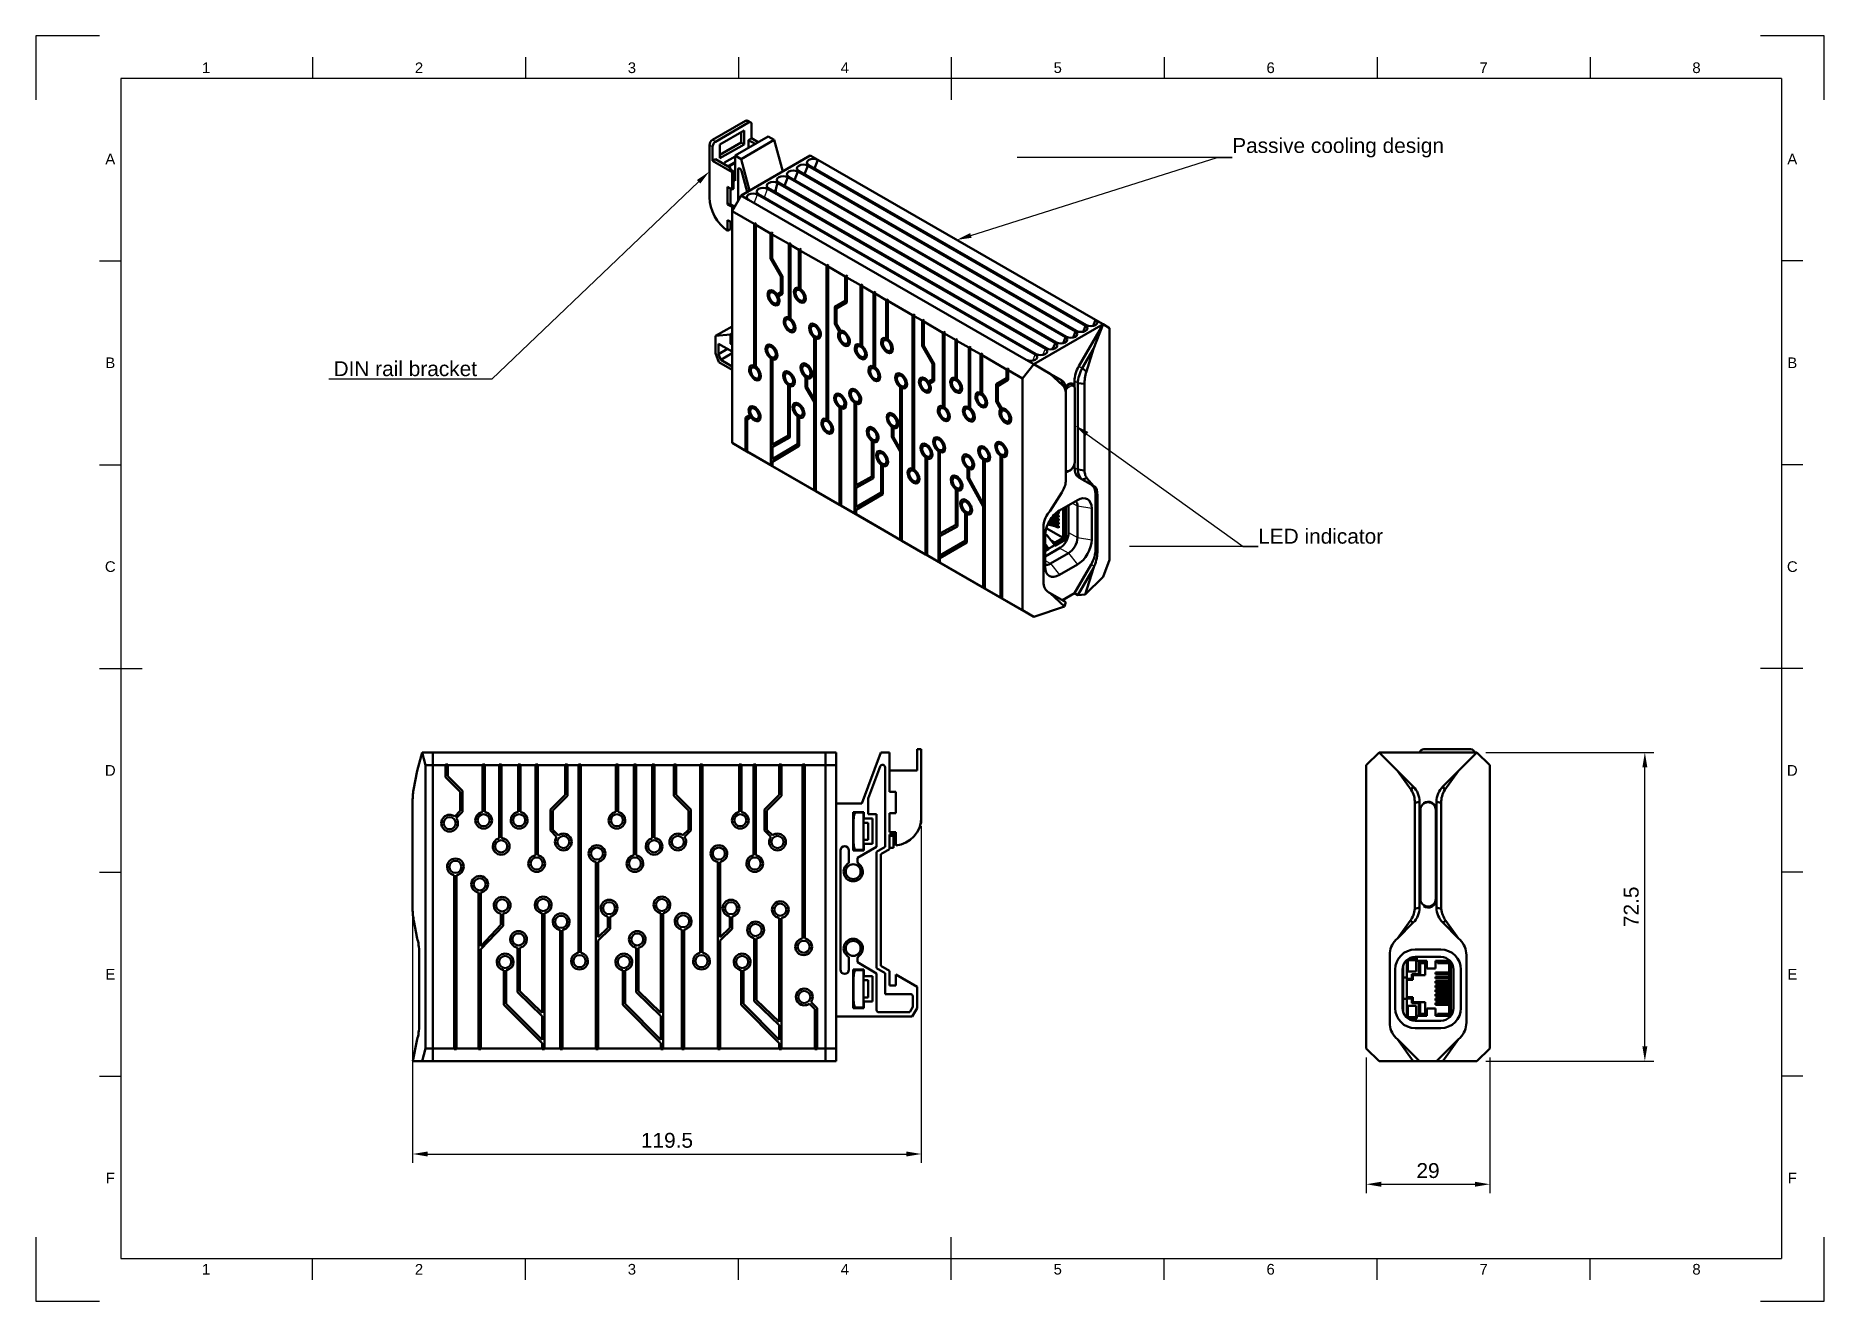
# Model space of a CAD drawing. Header units: millimetres. Extents: x 0 to 420, y 0 to 297.
import ezdxf
from ezdxf import colors
from ezdxf.entities.mleader import LeaderData, LeaderLine
from ezdxf.enums import TextEntityAlignment as Align
from ezdxf.math import Vec2, Vec3

# ---------------------------------------------------------------- set-up
doc = ezdxf.new("R2010")
doc.units = ezdxf.units.MM
doc.header["$LTSCALE"] = 0.75
for name, color, linetype, lineweight in [('Annotations', 7, 'Continuous', 25), ('Border', 7, 'Continuous', 25), ('Dimensions', 7, 'Continuous', 25), ('Visible', 7, 'Continuous', 50), ('Visible Narrow', 7, 'Continuous', 25)]:
    doc.layers.add(name, color=color, linetype=linetype, lineweight=lineweight)
doc.styles.add('FusionTitle', font='arial.ttf')
doc.styles.get("Standard").update_dxf_attribs({"font": 'arial.ttf'})
doc.dimstyles.new('ISO-25', dxfattribs={"dimtxt": 3.5, "dimasz": 3.5, "dimexe": 2.1, "dimexo": 2.1, "dimgap": 1.4, "dimtad": 1, "dimzin": 12, "dimdsep": 46, "dimtxsty": 'Standard', "dimcen": 0, "dimclrd": 256, "dimclre": 256, "dimclrt": 256, "dimazin": 3, "dimtp": 0.1, "dimtm": 0.1, "dimtfac": 0.714286, "dimtmove": 0, "dimatfit": 3, "dimfxl": 1, "dimtzin": 12, "dimarcsym": 0})

msp = doc.modelspace()

# ---------------------------------------------------------------- blocks, each defined once
blk = doc.blocks.new('ISO_A3_SHEET')
at = {"layer": 'Border'}
for p, q in [((65, 292), (65, 287)), ((115, 292), (115, 287)), ((165, 292), (165, 287)), ((215, 292), (215, 282)), ((265, 292), (265, 287)), ((315, 292), (315, 287)), ((365, 292), (365, 287)), ((410, 287), (20, 287)), ((20, 287), (20, 10)), ((410, 287), (410, 10)), ((15, 244.16666), (20, 244.16666)), ((415, 244.16666), (410, 244.16666)), ((15, 196.33333), (20, 196.33333)), ((415, 196.33333), (410, 196.33333)), ((15, 148.5), (25, 148.5)), ((415, 148.5), (405, 148.5)), ((15, 100.66667), (20, 100.66667)), ((415, 100.66667), (410, 100.66667)), ((15, 52.83334), (20, 52.83334)), ((415, 52.83334), (410, 52.83334)), ((215, 5), (215, 15)), ((20, 10), (410, 10)), ((65, 5), (65, 10)), ((115, 5), (115, 10)), ((165, 5), (165, 10)), ((265, 5), (265, 10)), ((315, 5), (315, 10)), ((365, 5), (365, 10))]:
    blk.add_line(p, q, dxfattribs=at)
at = {"layer": 'Defpoints'}
for p, q in [((15, 297), (0, 297)), ((0, 297), (0, 282)), ((420, 297), (405, 297)), ((420, 282), (420, 297)), ((0, 15), (0, 0)), ((420, 0), (420, 15)), ((0, 0), (15, 0)), ((405, 0), (420, 0))]:
    blk.add_line(p, q, dxfattribs=at)
at = {"layer": 'Border', "style": 'FusionTitle'}
for s, p in [('1', (40, 289.5)), ('2', (90, 289.5)), ('3', (140, 289.5)), ('4', (190, 289.5)), ('5', (240, 289.5)), ('6', (290, 289.5)), ('7', (340, 289.5)), ('8', (390, 289.5)), ('A', (17.5, 268.08333)), ('A', (412.5, 268.08333)), ('B', (17.5, 220.25)), ('B', (412.5, 220.25)), ('C', (17.5, 172.41667)), ('C', (412.5, 172.41667)), ('D', (17.5, 124.58334)), ('D', (412.5, 124.58334)), ('E', (17.5, 76.75001)), ('E', (412.5, 76.75001)), ('F', (17.5, 28.91668)), ('F', (412.5, 28.91668)), ('1', (40, 7.5)), ('2', (90, 7.5)), ('3', (140, 7.5)), ('4', (190, 7.5)), ('5', (240, 7.5)), ('6', (290, 7.5)), ('7', (340, 7.5)), ('8', (390, 7.5))]:
    blk.add_text(s, height=2.5, dxfattribs=at).set_placement(p, align=Align.MIDDLE)
blk = doc.blocks.new('*D8')
at = {"layer": 'Defpoints', "color": 0, "transparency": 16777216}
for p in [(207.961026, 113.56485), (88.497735, 92.103145), (207.961026, 34.550201)]:
    blk.add_point(p, dxfattribs=at)
at = {"layer": 'Dimensions', "lineweight": -2, "transparency": 16777216}
for p, q in [((207.961026, 111.46485), (207.961026, 32.450201)), ((88.497735, 90.003145), (88.497735, 32.450201)), ((91.997735, 34.550201), (204.461026, 34.550201))]:
    blk.add_line(p, q, dxfattribs=at)
at = {"layer": 'Dimensions', "transparency": 16777216}
for points in [[(91.997735, 35.133534), (91.997735, 33.966868), (88.497735, 34.550201)], [(204.461026, 35.133534), (204.461026, 33.966868), (207.961026, 34.550201)]]:
    blk.add_solid(points, dxfattribs=at)
at = {"layer": 'Dimensions', "transparency": 16777216, "insert": (148.22938, 37.737207), "char_height": 3.5, "attachment_point": 5}
blk.add_mtext('119.5', dxfattribs=at)
blk = doc.blocks.new('*D9')
at = {"layer": 'Defpoints', "color": 0, "transparency": 16777216}
for p in [(312.456316, 59.31485), (341.456316, 59.31485), (341.456316, 27.449714)]:
    blk.add_point(p, dxfattribs=at)
at = {"layer": 'Dimensions', "lineweight": -2, "transparency": 16777216}
for p, q in [((312.456316, 57.21485), (312.456316, 25.349714)), ((341.456316, 57.21485), (341.456316, 25.349714)), ((315.956316, 27.449714), (337.956316, 27.449714))]:
    blk.add_line(p, q, dxfattribs=at)
at = {"layer": 'Dimensions', "transparency": 16777216}
for points in [[(315.956316, 28.033047), (315.956316, 26.866381), (312.456316, 27.449714)], [(337.956316, 28.033047), (337.956316, 26.866381), (341.456316, 27.449714)]]:
    blk.add_solid(points, dxfattribs=at)
at = {"layer": 'Dimensions', "transparency": 16777216, "insert": (326.956316, 30.636719), "char_height": 3.5, "attachment_point": 5}
blk.add_mtext('29', dxfattribs=at)
blk = doc.blocks.new('*D10')
at = {"layer": 'Defpoints', "color": 0, "transparency": 16777216}
for p in [(338.456316, 128.81485), (377.875468, 128.81485), (338.456316, 56.31485)]:
    blk.add_point(p, dxfattribs=at)
at = {"layer": 'Dimensions', "lineweight": -2, "transparency": 16777216}
for p, q in [((340.556316, 128.81485), (379.975468, 128.81485)), ((377.875468, 59.81485), (377.875468, 125.31485)), ((340.556316, 56.31485), (379.975468, 56.31485))]:
    blk.add_line(p, q, dxfattribs=at)
at = {"layer": 'Dimensions', "transparency": 16777216}
for points in [[(377.292135, 125.31485), (378.458802, 125.31485), (377.875468, 128.81485)], [(377.292135, 59.81485), (378.458802, 59.81485), (377.875468, 56.31485)]]:
    blk.add_solid(points, dxfattribs=at)
at = {"layer": 'Dimensions', "transparency": 16777216, "insert": (374.688463, 92.56485), "char_height": 3.5, "attachment_point": 5, "rotation": 90}
blk.add_mtext('72.5', dxfattribs=at)

# ---------------------------------------------------------------- dimensions: what is measured, and where the dimension line sits
at = {"layer": 'Dimensions'}
for base, p1, p2, angle, picture, middle in [((377.875, 128.815), (338.456, 56.315), (338.456, 128.815), 270, '*D10', (377.875, 92.565)), ((341.456, 27.45), (312.456, 59.315), (341.456, 59.315), 180, '*D9', (326.956, 27.45))]:
    dim = msp.add_linear_dim(base=base, p1=p1, p2=p2, angle=angle, dimstyle='ISO-25', override={"dimlfac": 1}, dxfattribs=at)
    dim.commit()
    dim.dimension.update_dxf_attribs({"geometry": picture, "text_midpoint": middle, "dimtype": 160})
dim = msp.add_linear_dim(base=(207.961, 34.55), p1=(88.498, 92.103), p2=(207.961, 113.565), dimstyle='ISO-25', override={"dimdec": 1, "dimlfac": 1, "dimtdec": 1}, dxfattribs=at)
dim.commit()
dim.dimension.update_dxf_attribs({"geometry": '*D8', "text_midpoint": (148.229, 34.55), "dimtype": 160})

# ---------------------------------------------------------------- linework, layer by layer
at = {"layer": 'Visible', "extrusion": (0.707107, -0.407196, 0.578093)}
for p, q in [((166.691, 277.026, -19.223), (158.913, 272.547, -12.864)), ((167.398, 276.619, -18.645), (159.62, 272.14, -12.286)), ((160.681, 271.524, -14.017), (166.338, 274.782, -18.641)), ((171.994, 273.359, -15.319), (164.216, 268.88, -8.96)), ((165.63, 274.375, -19.793), (165.63, 271.919, -21.523)), ((166.338, 274.782, -18.641), (166.338, 271.512, -20.945)), ((167.897, 276.668, -19.221), (167.19, 277.075, -19.799)), ((168.105, 276.209, -19.799), (168.105, 272.938, -22.102)), ((173.409, 272.545, -14.163), (171.994, 273.359, -15.319)), ((158.206, 271.322, -12.862), (158.206, 259.059, -21.499)), ((158.913, 267.645, -14.587), (158.913, 270.915, -12.283)), ((165.63, 271.919, -21.523), (160.681, 269.068, -17.476)), ((160.681, 268.254, -16.32), (160.681, 271.524, -14.017)), ((166.338, 271.512, -20.945), (160.681, 268.254, -16.32)), ((164.216, 268.88, -8.96), (164.216, 262.953, -13.135)), ((165.63, 268.065, -7.804), (164.216, 268.88, -8.96)), ((173.409, 272.545, -14.163), (165.63, 268.065, -7.804)), ((166.338, 271.512, -20.945), (165.63, 271.919, -21.523)), ((181.894, 268.88, -8.96), (165.63, 259.514, 4.336)), ((167.398, 272.531, -21.524), (168.105, 272.938, -22.102)), ((167.398, 272.531, -21.524), (168.978, 271.622, -20.233)), ((167.398, 270.712, -22.805), (167.398, 272.531, -21.524)), ((168.105, 272.938, -22.102), (169.685, 272.029, -20.811)), ((175.428, 265.156, -16.897), (173.409, 272.545, -14.163)), ((183.662, 267.862, -7.515), (181.894, 268.88, -8.96)), ((159.62, 268.052, -15.165), (158.913, 267.645, -14.587)), ((163.509, 264.998, -10.829), (158.913, 267.645, -14.587)), ((163.156, 266.016, -12.275), (159.62, 268.052, -15.165)), ((161.741, 267.23, -18.339), (164.216, 268.655, -20.362)), ((161.741, 266.83, -18.62), (161.741, 267.23, -18.339)), ((164.216, 267.312, -19.87), (162.561, 266.359, -18.517)), ((162.802, 265.812, -11.986), (163.156, 266.016, -12.275)), ((162.802, 265.812, -11.986), (163.863, 265.202, -11.118)), ((163.156, 265.609, -12.561), (163.156, 266.016, -12.275)), ((163.509, 264.998, -10.829), (163.863, 265.202, -11.118)), ((163.509, 260.91, -13.709), (163.509, 264.998, -10.829)), ((163.863, 265.202, -11.118), (163.863, 261.114, -13.998)), ((164.923, 258.29, -15.555), (164.923, 265.593, -10.41)), ((167.65, 260.677, -10.538), (165.63, 268.065, -7.804)), ((165.753, 265.289, -9.61), (167.1, 260.361, -11.434)), ((178.173, 263.15, -4.12), (178.948, 265.147, -3.661)), ((178.173, 263.15, -4.12), (178.948, 265.147, -3.661)), ((179.183, 265.283, -3.854), (178.948, 265.147, -3.661)), ((179.183, 265.283, -3.854), (178.948, 265.147, -3.661)), ((244.156, 227.596, 49.65), (178.948, 265.147, -3.661)), ((179.183, 265.283, -3.854), (244.392, 227.732, 49.457)), ((180.53, 264.507, -6.047), (181.305, 266.505, -5.588)), ((180.53, 264.507, -6.047), (181.305, 266.505, -5.588)), ((181.54, 266.64, -5.78), (181.305, 266.505, -5.588)), ((181.54, 266.64, -5.78), (181.305, 266.505, -5.588)), ((246.513, 228.954, 47.723), (181.305, 266.505, -5.588)), ((181.54, 266.64, -5.78), (246.749, 229.089, 47.53)), ((182.887, 265.865, -7.974), (183.662, 267.862, -7.515)), ((182.887, 265.865, -7.974), (183.662, 267.862, -7.515)), ((248.87, 230.311, 45.796), (183.662, 267.862, -7.515)), ((162.449, 261.521, -14.576), (162.449, 257.433, -17.455)), ((162.449, 261.521, -14.576), (163.509, 260.91, -13.709)), ((163.156, 257.433, -18.32), (163.156, 261.114, -15.728)), ((163.863, 261.114, -13.998), (163.509, 260.91, -13.709)), ((164.216, 262.953, -13.135), (163.863, 263.156, -13.424)), ((237.085, 223.524, 55.431), (171.877, 261.075, 2.12)), ((172.112, 261.211, 1.927), (237.321, 223.66, 55.238)), ((174.469, 262.568, 0), (174.234, 262.433, 0.193)), ((174.469, 262.568, 0), (174.234, 262.433, 0.193)), ((239.442, 224.882, 53.504), (174.234, 262.433, 0.193)), ((174.469, 262.568, 0), (239.678, 225.017, 53.311)), ((175.816, 261.793, -2.193), (176.591, 263.79, -1.734)), ((175.816, 261.793, -2.193), (176.591, 263.79, -1.734)), ((176.826, 263.926, -1.927), (176.591, 263.79, -1.734)), ((176.826, 263.926, -1.927), (176.591, 263.79, -1.734)), ((241.799, 226.239, 51.577), (176.591, 263.79, -1.734)), ((176.826, 263.926, -1.927), (242.035, 226.375, 51.384)), ((162.449, 257.433, -17.455), (162.802, 257.637, -17.744)), ((163.509, 256.823, -16.588), (162.449, 257.433, -17.455)), ((162.802, 257.637, -17.744), (163.863, 257.026, -16.877)), ((163.509, 255.84, 4.343), (165.63, 259.514, 4.336)), ((163.863, 257.026, -16.877), (163.509, 256.823, -16.588)), ((163.509, 255.84, -17.28), (163.509, 256.823, -16.588)), ((163.863, 257.026, -16.877), (163.863, 256.453, -17.281)), ((165.63, 259.514, 4.336), (167.398, 258.496, 5.781)), ((167.398, 258.496, 5.781), (232.607, 220.945, 59.092)), ((234.728, 222.167, 57.358), (169.52, 259.718, 4.047)), ((169.755, 259.854, 3.854), (234.964, 222.303, 57.165)), ((162.449, 253.754, -20.046), (162.449, 251.192, -21.851)), ((162.449, 253.754, -20.046), (163.509, 253.144, -19.179)), ((163.156, 251.599, -22.429), (163.156, 253.347, -21.198)), ((168.708, 252.846, 8.593), (163.509, 255.84, 4.343)), ((163.509, 201.473, -33.952), (163.509, 255.84, 4.343)), ((168.814, 253.03, 8.593), (168.708, 252.846, 8.593)), ((168.708, 252.846, 8.593), (168.708, 219.601, -14.824)), ((169.201, 252.807, 8.909), (168.814, 253.03, 8.593)), ((168.814, 253.03, 8.593), (168.814, 219.662, -14.911)), ((169.095, 252.624, 8.909), (169.201, 252.807, 8.909)), ((172.57, 250.622, 11.751), (169.095, 252.624, 8.909)), ((169.095, 219.378, -14.508), (169.095, 252.624, 8.909)), ((163.156, 251.599, -22.429), (162.449, 251.192, -21.851)), ((172.676, 250.806, 11.75), (172.57, 250.622, 11.751)), ((172.57, 250.622, 11.751), (172.57, 244.732, 7.602)), ((173.062, 250.584, 12.066), (172.676, 250.806, 11.75)), ((172.676, 250.806, 11.75), (172.676, 244.793, 7.515)), ((172.956, 250.4, 12.066), (173.062, 250.584, 12.066)), ((176.836, 248.166, 15.238), (172.956, 250.4, 12.066)), ((172.956, 244.696, 8.048), (172.956, 250.4, 12.066)), ((176.942, 248.349, 15.238), (176.836, 248.166, 15.238)), ((176.836, 248.166, 15.238), (176.836, 230.896, 3.073)), ((177.328, 248.127, 15.554), (176.942, 248.349, 15.238)), ((176.942, 248.349, 15.238), (176.942, 230.957, 2.987)), ((177.222, 247.943, 15.554), (177.328, 248.127, 15.554)), ((179.234, 246.785, 17.199), (177.222, 247.943, 15.554)), ((177.222, 230.673, 3.389), (177.222, 247.943, 15.554)), ((172.676, 244.793, 7.515), (172.57, 244.732, 7.602)), ((172.57, 244.732, 7.602), (175.009, 240.508, 7.609)), ((172.676, 244.793, 7.515), (175.115, 240.569, 7.523)), ((175.396, 240.47, 8.056), (172.956, 244.696, 8.048)), ((179.341, 246.968, 17.199), (179.234, 246.785, 17.199)), ((179.234, 246.785, 17.199), (179.234, 237.81, 10.877)), ((179.727, 246.746, 17.514), (179.341, 246.968, 17.199)), ((179.341, 246.968, 17.199), (179.341, 237.871, 10.79)), ((179.621, 246.562, 17.515), (179.727, 246.746, 17.514)), ((185.679, 243.073, 22.468), (179.621, 246.562, 17.515)), ((179.621, 237.587, 11.193), (179.621, 246.562, 17.515)), ((175.115, 240.569, 7.523), (175.009, 240.508, 7.609)), ((175.009, 240.508, 7.609), (175.009, 236.836, 5.023)), ((175.115, 240.569, 7.523), (175.115, 236.897, 4.936)), ((175.396, 236.427, 5.208), (175.396, 240.47, 8.056)), ((185.785, 243.257, 22.467), (185.679, 243.073, 22.468)), ((185.679, 243.073, 22.468), (185.679, 207.071, -2.892)), ((186.172, 243.034, 22.784), (185.785, 243.257, 22.467)), ((185.785, 243.257, 22.467), (185.785, 207.132, -2.978)), ((186.066, 242.85, 22.784), (186.172, 243.034, 22.784)), ((190.094, 240.531, 26.077), (186.066, 242.85, 22.784)), ((186.066, 206.848, -2.575), (186.066, 242.85, 22.784)), ((190.2, 240.715, 26.077), (190.094, 240.531, 26.077)), ((190.094, 240.531, 26.077), (190.094, 234.826, 22.059)), ((190.587, 240.492, 26.393), (190.2, 240.715, 26.077)), ((190.2, 240.715, 26.077), (190.2, 234.888, 21.973)), ((190.481, 240.308, 26.394), (190.587, 240.492, 26.393)), ((193.687, 238.462, 29.015), (190.481, 240.308, 26.394)), ((190.481, 234.419, 22.245), (190.481, 240.308, 26.394)), ((172.642, 236.785, 1.832), (172.536, 236.724, 1.919)), ((174.084, 236.298, 3.513), (173.966, 236.45, 3.476)), ((175.009, 236.836, 5.023), (174.084, 236.298, 3.513)), ((174.19, 236.36, 3.426), (174.084, 236.298, 3.513)), ((175.115, 236.897, 4.936), (174.19, 236.36, 3.426)), ((174.357, 235.826, 3.514), (175.396, 236.427, 5.208)), ((174.429, 235.648, 3.478), (174.357, 235.826, 3.514)), ((175.115, 236.897, 4.936), (175.009, 236.836, 5.023)), ((178.826, 237.389, 9.821), (178.719, 237.328, 9.908)), ((179.234, 237.81, 10.877), (179.101, 237.849, 10.742)), ((179.341, 237.871, 10.79), (179.234, 237.81, 10.877)), ((179.754, 237.472, 11.276), (179.621, 237.587, 11.193)), ((193.793, 238.645, 29.014), (193.687, 238.462, 29.015)), ((193.687, 238.462, 29.015), (193.687, 224.498, 19.179)), ((194.18, 238.423, 29.331), (193.793, 238.645, 29.014)), ((193.793, 238.645, 29.014), (193.793, 224.559, 19.092)), ((194.074, 238.239, 29.331), (194.18, 238.423, 29.331)), ((196.732, 236.708, 31.504), (194.074, 238.239, 29.331)), ((194.074, 224.227, 19.461), (194.074, 238.239, 29.331)), ((196.838, 236.892, 31.504), (196.732, 236.708, 31.504)), ((196.732, 236.708, 31.504), (196.732, 219.438, 19.339)), ((197.224, 236.67, 31.819), (196.838, 236.892, 31.504)), ((196.838, 236.892, 31.504), (196.838, 219.499, 19.253)), ((197.118, 236.486, 31.82), (197.224, 236.67, 31.819)), ((199.722, 234.987, 33.948), (197.118, 236.486, 31.82)), ((197.118, 219.216, 19.655), (197.118, 236.486, 31.82)), ((174.058, 234.327, 1.833), (173.952, 234.266, 1.919)), ((180.242, 234.931, 9.822), (180.136, 234.87, 9.909)), ((190.094, 234.826, 22.059), (187.655, 233.411, 18.079)), ((187.761, 233.472, 17.992), (187.655, 233.411, 18.079)), ((187.655, 233.411, 18.079), (187.655, 229.368, 15.231)), ((190.2, 234.888, 21.973), (187.761, 233.472, 17.992)), ((187.761, 233.472, 17.992), (187.761, 229.429, 15.144)), ((188.042, 233.003, 18.265), (190.481, 234.419, 22.245)), ((188.042, 229.33, 15.677), (188.042, 233.003, 18.265)), ((190.2, 234.888, 21.973), (190.094, 234.826, 22.059)), ((199.828, 235.17, 33.948), (199.722, 234.987, 33.948)), ((199.722, 234.987, 33.948), (199.722, 226.012, 27.627)), ((200.214, 234.948, 34.264), (199.828, 235.17, 33.948)), ((199.828, 235.17, 33.948), (199.828, 226.073, 27.54)), ((200.108, 234.764, 34.264), (200.214, 234.948, 34.264)), ((205.925, 231.414, 39.02), (200.108, 234.764, 34.264)), ((200.108, 225.789, 27.942), (200.108, 234.764, 34.264)), ((206.031, 231.598, 39.02), (205.925, 231.414, 39.02)), ((205.925, 231.414, 39.02), (205.925, 195.411, 13.66)), ((206.418, 231.376, 39.335), (206.031, 231.598, 39.02)), ((206.031, 231.598, 39.02), (206.031, 195.473, 13.574)), ((206.311, 231.192, 39.336), (206.418, 231.376, 39.335)), ((208.133, 230.143, 40.825), (206.311, 231.192, 39.336)), ((206.311, 195.189, 13.976), (206.311, 231.192, 39.336)), ((163.509, 228.799, -47.571), (159.62, 226.559, -44.392)), ((163.156, 226.883, -39.839), (159.62, 226.559, -44.392)), ((163.509, 227.087, -40.128), (163.156, 226.883, -39.839)), ((163.156, 224.73, -41.356), (163.156, 226.883, -39.839)), ((176.427, 230.475, 2.017), (176.321, 230.414, 2.104)), ((176.836, 230.896, 3.073), (176.702, 230.935, 2.938)), ((176.942, 230.957, 2.987), (176.836, 230.896, 3.073)), ((177.356, 230.559, 3.472), (177.222, 230.673, 3.389)), ((177.843, 228.017, 2.018), (177.737, 227.956, 2.105)), ((182.377, 228.947, 8.22), (182.271, 228.886, 8.306)), ((187.761, 229.429, 15.144), (187.655, 229.368, 15.231)), ((187.655, 229.368, 15.231), (188.698, 227.561, 15.234)), ((187.761, 229.429, 15.144), (188.804, 227.622, 15.148)), ((188.966, 227.729, 15.68), (188.042, 229.33, 15.677)), ((188.804, 227.622, 15.148), (188.698, 227.561, 15.234)), ((189.084, 227.744, 15.835), (188.966, 227.729, 15.68)), ((189.205, 227.247, 15.374), (189.099, 227.186, 15.46)), ((208.239, 230.327, 40.825), (208.133, 230.143, 40.825)), ((208.133, 230.143, 40.825), (208.133, 224.253, 36.676)), ((208.625, 230.104, 41.14), (208.239, 230.327, 40.825)), ((208.239, 230.327, 40.825), (208.239, 224.314, 36.589)), ((208.519, 229.921, 41.141), (208.625, 230.104, 41.14)), ((213.041, 227.317, 44.837), (208.519, 229.921, 41.141)), ((208.519, 224.216, 37.123), (208.519, 229.921, 41.141)), ((213.147, 227.501, 44.837), (213.041, 227.317, 44.837)), ((213.041, 227.317, 44.837), (213.041, 210.047, 32.672)), ((213.533, 227.278, 45.152), (213.147, 227.501, 44.837)), ((213.147, 227.501, 44.837), (213.147, 210.108, 32.586)), ((213.427, 227.095, 45.153), (213.533, 227.278, 45.152)), ((215.951, 225.641, 47.216), (213.427, 227.095, 45.153)), ((213.427, 209.825, 32.988), (213.427, 227.095, 45.153)), ((250.638, 229.293, 47.241), (234.374, 219.927, 60.538)), ((243.604, 226.173, 49.323), (244.156, 227.596, 49.65)), ((243.604, 226.173, 49.323), (244.156, 227.596, 49.65)), ((244.392, 227.732, 49.457), (244.156, 227.596, 49.65)), ((244.392, 227.732, 49.457), (244.156, 227.596, 49.65)), ((244.956, 219.451, 47.259), (250.638, 229.293, 47.241)), ((245.961, 227.53, 47.396), (246.513, 228.954, 47.723)), ((245.961, 227.53, 47.396), (246.513, 228.954, 47.723)), ((246.749, 229.089, 47.53), (246.513, 228.954, 47.723)), ((246.749, 229.089, 47.53), (246.513, 228.954, 47.723)), ((248.318, 228.887, 45.469), (248.87, 230.311, 45.796)), ((248.318, 228.887, 45.469), (248.87, 230.311, 45.796)), ((250.638, 229.293, 47.241), (248.406, 223.543, 47.919)), ((250.638, 229.293, 47.241), (248.87, 230.311, 45.796)), ((252.191, 228.389, 43.315), (250.638, 229.293, 47.241)), ((252.191, 174.022, 5.02), (252.191, 228.389, 43.315)), ((159.62, 226.559, -44.392), (159.62, 222.474, -47.269)), ((160.327, 222.286, -46.537), (160.327, 224.724, -44.82)), ((160.327, 224.724, -44.82), (163.509, 222.891, -42.218)), ((160.327, 222.286, -46.537), (162.444, 223.505, -48.267)), ((163.509, 224.934, -41.645), (163.156, 224.73, -41.356)), ((163.509, 224.526, -41.067), (163.156, 224.73, -41.356)), ((172.182, 224.052, -7.699), (172.076, 223.991, -7.612)), ((182.653, 226.284, 6.94), (182.786, 226.169, 7.022)), ((182.759, 226.345, 6.853), (182.892, 226.23, 6.935)), ((182.892, 226.23, 6.935), (182.786, 226.169, 7.022)), ((182.786, 226.169, 7.022), (182.786, 211.734, -3.146)), ((182.892, 226.23, 6.935), (182.892, 211.795, -3.233)), ((183.278, 226.016, 7.257), (183.172, 225.955, 7.344)), ((183.172, 190.15, -17.876), (183.172, 225.955, 7.344)), ((183.793, 226.489, 8.22), (183.687, 226.428, 8.307)), ((190.621, 224.788, 15.373), (190.515, 224.727, 15.46)), ((193.139, 224.143, 17.998), (193.033, 224.081, 18.085)), ((193.687, 224.498, 19.179), (193.538, 224.558, 19.039)), ((193.793, 224.559, 19.092), (193.687, 224.498, 19.179)), ((194.192, 224.113, 19.525), (194.074, 224.227, 19.461)), ((199.313, 225.591, 26.571), (199.207, 225.53, 26.658)), ((199.722, 226.012, 27.627), (199.588, 226.051, 27.491)), ((199.828, 226.073, 27.54), (199.722, 226.012, 27.627)), ((200.242, 225.674, 28.025), (200.108, 225.789, 27.942)), ((200.729, 223.133, 26.571), (200.623, 223.072, 26.658)), ((208.239, 224.314, 36.589), (208.133, 224.253, 36.676)), ((208.133, 224.253, 36.676), (210.572, 220.029, 36.684)), ((208.239, 224.314, 36.589), (210.678, 220.09, 36.597)), ((210.959, 219.991, 37.131), (208.519, 224.216, 37.123)), ((216.057, 225.825, 47.216), (215.951, 225.641, 47.216)), ((215.951, 225.641, 47.216), (215.951, 216.666, 40.895)), ((216.443, 225.602, 47.532), (216.057, 225.825, 47.216)), ((216.057, 225.825, 47.216), (216.057, 216.727, 40.808)), ((216.337, 225.418, 47.532), (216.443, 225.602, 47.532)), ((219.081, 223.839, 49.775), (216.337, 225.418, 47.532)), ((216.337, 216.443, 41.211), (216.337, 225.418, 47.532)), ((219.187, 224.022, 49.775), (219.081, 223.839, 49.775)), ((219.081, 223.839, 49.775), (219.081, 209.875, 39.939)), ((219.574, 223.8, 50.091), (219.187, 224.022, 49.775)), ((219.187, 224.022, 49.775), (219.187, 209.936, 39.853)), ((219.467, 223.616, 50.091), (219.574, 223.8, 50.091)), ((221.852, 222.243, 52.04), (219.467, 223.616, 50.091)), ((219.467, 209.604, 40.221), (219.467, 223.616, 50.091)), ((239.678, 225.017, 53.311), (239.442, 224.882, 53.504)), ((239.678, 225.017, 53.311), (239.442, 224.882, 53.504)), ((241.247, 224.815, 51.25), (241.799, 226.239, 51.577)), ((241.247, 224.815, 51.25), (241.799, 226.239, 51.577)), ((242.035, 226.375, 51.384), (241.799, 226.239, 51.577)), ((242.035, 226.375, 51.384), (241.799, 226.239, 51.577)), ((245.773, 218.981, 47.927), (248.406, 223.543, 47.919)), ((248.406, 223.543, 47.919), (246.724, 218.17, 47.699)), ((159.62, 222.474, -47.269), (160.437, 220.369, -47.754)), ((160.327, 222.286, -46.537), (160.845, 220.951, -46.844)), ((160.437, 220.369, -47.754), (163.509, 218.599, -45.242)), ((163.509, 222.485, -49.022), (160.845, 220.951, -46.844)), ((163.509, 219.417, -44.666), (160.845, 220.951, -46.844)), ((168.3, 219.181, -15.879), (168.194, 219.12, -15.792)), ((168.708, 219.601, -14.824), (168.574, 219.64, -14.96)), ((168.814, 219.662, -14.911), (168.708, 219.601, -14.824)), ((169.227, 219.264, -14.426), (169.095, 219.378, -14.508)), ((172.457, 221.389, -8.98), (172.59, 221.274, -8.897)), ((172.563, 221.45, -9.066), (172.697, 221.335, -8.984)), ((172.697, 221.335, -8.984), (172.59, 221.274, -8.897)), ((172.59, 221.274, -8.897), (172.59, 196.244, -26.528)), ((172.697, 221.335, -8.984), (172.697, 196.182, -26.701)), ((173.083, 221.112, -8.668), (172.977, 221.051, -8.581)), ((172.977, 221.051, -8.581), (173.11, 221.012, -8.445)), ((172.977, 201.104, -22.632), (172.977, 221.051, -8.581)), ((173.083, 221.112, -8.668), (173.216, 221.073, -8.532)), ((173.597, 221.593, -7.7), (173.491, 221.532, -7.613)), ((180.368, 219.627, -0.803), (180.262, 219.566, -0.716)), ((194.554, 221.684, 17.998), (194.448, 221.623, 18.085)), ((196.323, 219.018, 18.283), (196.217, 218.957, 18.37)), ((196.732, 219.438, 19.339), (196.598, 219.477, 19.204)), ((196.838, 219.499, 19.253), (196.732, 219.438, 19.339)), ((197.252, 219.101, 19.738), (197.118, 219.216, 19.655)), ((210.678, 220.09, 36.597), (210.572, 220.029, 36.684)), ((210.572, 220.029, 36.684), (210.572, 216.356, 34.097)), ((210.678, 220.09, 36.597), (210.678, 216.417, 34.01)), ((210.959, 215.948, 34.283), (210.959, 219.991, 37.131)), ((221.958, 222.427, 52.04), (221.852, 222.243, 52.04)), ((221.852, 222.243, 52.04), (221.852, 213.268, 45.719)), ((222.344, 222.204, 52.356), (221.958, 222.427, 52.04)), ((221.958, 222.427, 52.04), (221.958, 213.329, 45.632)), ((222.238, 222.021, 52.356), (222.344, 222.204, 52.356)), ((227.982, 218.713, 57.052), (222.238, 222.021, 52.356)), ((222.238, 213.046, 46.034), (222.238, 222.021, 52.356)), ((228.088, 218.896, 57.052), (227.982, 218.713, 57.052)), ((227.982, 218.713, 57.052), (227.982, 216.622, 55.58)), ((228.474, 218.674, 57.368), (228.088, 218.896, 57.052)), ((228.088, 218.896, 57.052), (228.088, 216.683, 55.493)), ((228.368, 218.49, 57.368), (228.474, 218.674, 57.368)), ((231.685, 216.58, 60.08), (228.368, 218.49, 57.368)), ((228.368, 216.214, 55.765), (228.368, 218.49, 57.368)), ((234.374, 219.927, 60.538), (231.685, 216.58, 60.08)), ((232.607, 220.945, 59.092), (234.374, 219.927, 60.538)), ((238.24, 217.688, 56.231), (234.374, 219.927, 60.538)), ((245.773, 218.981, 47.927), (246.724, 218.17, 47.699)), ((169.715, 216.723, -15.879), (169.609, 216.662, -15.792)), ((176.279, 217.797, -7.094), (176.173, 217.736, -7.007)), ((176.578, 215.111, -8.361), (176.715, 214.997, -8.273)), ((176.684, 215.172, -8.447), (176.821, 215.058, -8.36)), ((176.821, 215.058, -8.36), (176.715, 214.997, -8.273)), ((176.715, 214.997, -8.273), (176.715, 203.164, -16.608)), ((176.821, 215.058, -8.36), (176.821, 203.225, -16.695)), ((177.207, 214.847, -8.036), (177.101, 214.786, -7.949)), ((177.101, 214.786, -7.949), (177.232, 214.75, -7.815)), ((177.101, 202.753, -16.425), (177.101, 214.786, -7.949)), ((177.207, 214.847, -8.036), (177.338, 214.811, -7.902)), ((177.695, 215.338, -7.094), (177.589, 215.277, -7.007)), ((180.643, 216.963, -2.084), (180.776, 216.849, -2.001)), ((180.749, 217.024, -2.171), (180.882, 216.91, -2.088)), ((180.882, 216.91, -2.088), (180.776, 216.849, -2.001)), ((180.776, 216.849, -2.001), (180.776, 214.508, -3.65)), ((180.882, 214.569, -3.737), (180.776, 214.508, -3.65)), ((180.776, 214.508, -3.65), (182.786, 211.113, -3.583)), ((180.882, 216.91, -2.088), (180.882, 214.569, -3.737)), ((180.882, 214.569, -3.737), (182.892, 211.174, -3.67)), ((181.269, 216.687, -1.772), (181.163, 216.626, -1.685)), ((181.163, 216.626, -1.685), (181.296, 216.587, -1.549)), ((181.163, 214.474, -3.201), (181.163, 216.626, -1.685)), ((182.786, 211.734, -3.146), (181.163, 214.474, -3.201)), ((181.269, 216.687, -1.772), (181.403, 216.648, -1.636)), ((181.784, 217.169, -0.803), (181.678, 217.108, -0.716)), ((197.739, 216.56, 18.284), (197.633, 216.499, 18.371)), ((202.623, 217.288, 24.771), (202.517, 217.227, 24.858)), ((202.898, 214.625, 23.491), (203.032, 214.511, 23.574)), ((203.004, 214.687, 23.404), (203.138, 214.572, 23.488)), ((203.138, 214.572, 23.488), (203.032, 214.511, 23.574)), ((203.032, 214.511, 23.574), (203.032, 200.075, 13.406)), ((203.138, 214.572, 23.488), (203.138, 200.136, 13.319)), ((203.524, 214.358, 23.809), (203.418, 214.296, 23.896)), ((203.418, 178.491, -1.325), (203.418, 214.296, 23.896)), ((204.038, 214.83, 24.771), (203.932, 214.769, 24.858)), ((208.205, 216.306, 30.906), (208.099, 216.244, 30.993)), ((209.647, 215.819, 32.587), (209.529, 215.97, 32.55)), ((210.572, 216.356, 34.097), (209.647, 215.819, 32.587)), ((209.753, 215.88, 32.5), (209.647, 215.819, 32.587)), ((210.678, 216.417, 34.01), (209.753, 215.88, 32.5)), ((209.92, 215.346, 32.588), (210.959, 215.948, 34.283)), ((209.992, 215.169, 32.552), (209.92, 215.346, 32.588)), ((210.678, 216.417, 34.01), (210.572, 216.356, 34.097)), ((215.542, 216.246, 39.839), (215.436, 216.184, 39.926)), ((215.951, 216.666, 40.895), (215.817, 216.705, 40.759)), ((216.057, 216.727, 40.808), (215.951, 216.666, 40.895)), ((216.471, 216.329, 41.293), (216.337, 216.443, 41.211)), ((227.982, 216.622, 55.58), (225.543, 215.207, 51.599)), ((225.649, 215.268, 51.513), (225.543, 215.207, 51.599)), ((225.543, 215.207, 51.599), (225.543, 215.205, 51.598)), ((225.543, 215.205, 51.598), (225.543, 211.163, 48.751)), ((228.088, 216.683, 55.493), (225.649, 215.268, 51.513)), ((225.649, 215.268, 51.513), (225.649, 211.224, 48.665)), ((225.929, 214.799, 51.785), (228.368, 216.214, 55.765)), ((225.929, 211.126, 49.197), (225.929, 214.799, 51.785)), ((228.088, 216.683, 55.493), (227.982, 216.622, 55.58)), ((231.685, 162.214, 21.785), (231.685, 216.58, 60.08)), ((241.153, 214.962, 52.253), (238.24, 217.688, 56.231)), ((238.24, 217.688, 56.231), (240.873, 216.16, 51.933)), ((241.153, 214.962, 52.253), (240.873, 216.16, 51.933)), ((243.578, 215.016, 46.245), (242.921, 215.394, 45.708)), ((243.92, 215.079, 45.446), (243.92, 215.965, 46.07)), ((244.737, 195.172, 32.423), (244.737, 215.494, 46.738)), ((244.737, 215.494, 46.738), (246.301, 215.277, 46.556)), ((246.301, 215.277, 46.556), (246.301, 194.954, 32.241)), ((178.508, 210.381, -9.591), (178.402, 210.32, -9.504)), ((182.892, 211.795, -3.233), (182.786, 211.734, -3.146)), ((182.892, 211.174, -3.67), (182.786, 211.113, -3.583)), ((182.786, 211.113, -3.583), (182.786, 190.372, -18.192)), ((182.892, 211.174, -3.67), (182.892, 190.311, -18.365)), ((188.319, 212.54, 3.93), (188.213, 212.479, 4.017)), ((189.735, 210.082, 3.931), (189.629, 210.021, 4.018)), ((191.836, 213.643, 9.009), (191.73, 213.582, 9.096)), ((192.111, 210.979, 7.729), (192.245, 210.865, 7.812)), ((192.217, 211.04, 7.642), (192.351, 210.926, 7.725)), ((192.351, 210.926, 7.725), (192.245, 210.865, 7.812)), ((192.245, 210.865, 7.812), (192.245, 184.925, -10.459)), ((192.351, 210.926, 7.725), (192.351, 184.864, -10.632)), ((192.737, 210.703, 8.041), (192.631, 210.642, 8.128)), ((192.631, 210.642, 8.128), (192.765, 210.603, 8.263)), ((192.631, 191.531, -5.334), (192.631, 210.642, 8.128)), ((192.737, 210.703, 8.041), (192.871, 210.664, 8.177)), ((193.252, 211.184, 9.009), (193.146, 211.123, 9.096)), ((209.621, 213.847, 30.907), (209.515, 213.786, 30.994)), ((213.041, 210.047, 32.672), (212.907, 210.086, 32.537)), ((213.147, 210.108, 32.586), (213.041, 210.047, 32.672)), ((216.958, 213.787, 39.839), (216.852, 213.726, 39.926)), ((221.443, 212.848, 44.663), (221.337, 212.787, 44.75)), ((221.852, 213.268, 45.719), (221.718, 213.307, 45.583)), ((221.958, 213.329, 45.632), (221.852, 213.268, 45.719)), ((222.371, 212.931, 46.117), (222.238, 213.046, 46.034)), ((222.859, 210.389, 44.663), (222.753, 210.328, 44.75)), ((225.649, 211.224, 48.665), (225.543, 211.163, 48.751)), ((225.543, 211.163, 48.751), (226.581, 209.365, 48.755)), ((225.649, 211.224, 48.665), (226.687, 209.427, 48.668)), ((226.854, 209.524, 49.201), (225.929, 211.126, 49.197)), ((241.885, 192.411, 35.851), (241.885, 212.733, 50.166)), ((241.9, 213.424, 49.485), (241.909, 213.865, 49.05)), ((241.909, 213.865, 49.05), (241.909, 193.543, 34.735)), ((244.011, 214.107, 45.32), (244.011, 197.055, 33.309)), ((167.682, 207.979, -24.265), (166.647, 207.378, -25.954)), ((166.753, 207.439, -26.041), (166.647, 207.378, -25.954)), ((167.788, 208.04, -24.351), (166.753, 207.439, -26.041)), ((167.031, 206.969, -25.773), (167.956, 207.506, -24.264)), ((167.031, 199.445, -31.073), (167.031, 206.969, -25.773)), ((167.61, 208.156, -24.228), (167.682, 207.979, -24.265)), ((167.788, 208.04, -24.351), (167.682, 207.979, -24.265)), ((167.716, 208.218, -24.315), (167.788, 208.04, -24.351)), ((168.062, 207.567, -24.35), (167.956, 207.506, -24.264)), ((167.956, 207.506, -24.264), (168.073, 207.355, -24.226)), ((168.062, 207.567, -24.35), (168.179, 207.416, -24.313)), ((168.195, 209.6, -22.756), (168.088, 209.539, -22.67)), ((169.61, 207.141, -22.756), (169.504, 207.08, -22.669)), ((178.783, 207.717, -10.871), (178.917, 207.602, -10.788)), ((178.89, 207.778, -10.958), (179.023, 207.664, -10.875)), ((179.023, 207.664, -10.875), (178.917, 207.602, -10.788)), ((178.917, 207.602, -10.788), (178.917, 201.16, -15.326)), ((179.023, 207.664, -10.875), (179.023, 201.221, -15.413)), ((179.409, 207.441, -10.559), (179.303, 207.38, -10.473)), ((179.303, 207.38, -10.473), (179.437, 207.341, -10.337)), ((179.303, 200.754, -15.14), (179.303, 207.38, -10.473)), ((179.409, 207.441, -10.559), (179.543, 207.402, -10.424)), ((179.924, 207.923, -9.59), (179.818, 207.862, -9.503)), ((185.27, 206.65, -3.948), (185.164, 206.589, -3.861)), ((185.679, 207.071, -2.892), (185.546, 207.11, -3.027)), ((185.785, 207.132, -2.978), (185.679, 207.071, -2.892)), ((186.199, 206.734, -2.493), (186.066, 206.848, -2.575)), ((188.594, 209.877, 2.65), (188.728, 209.762, 2.733)), ((188.7, 209.938, 2.564), (188.834, 209.823, 2.646)), ((188.834, 209.823, 2.646), (188.728, 209.762, 2.733)), ((188.728, 209.762, 2.733), (188.728, 186.951, -13.335)), ((188.834, 209.823, 2.646), (188.834, 186.889, -13.508)), ((189.22, 209.601, 2.962), (189.114, 209.54, 3.049)), ((189.114, 209.54, 3.049), (189.247, 209.5, 3.184)), ((189.114, 186.728, -13.019), (189.114, 209.54, 3.049)), ((189.22, 209.601, 2.962), (189.353, 209.561, 3.098)), ((200.614, 207.969, 15.75), (200.508, 207.908, 15.836)), ((212.631, 209.627, 31.616), (212.525, 209.565, 31.703)), ((213.56, 209.71, 33.071), (213.427, 209.825, 32.988)), ((214.047, 207.168, 31.617), (213.941, 207.107, 31.704)), ((218.532, 209.519, 38.759), (218.426, 209.458, 38.845)), ((219.081, 209.875, 39.939), (218.932, 209.935, 39.8)), ((219.187, 209.936, 39.853), (219.081, 209.875, 39.939)), ((219.585, 209.489, 40.285), (219.467, 209.604, 40.221)), ((219.948, 207.061, 38.759), (219.842, 207, 38.846)), ((226.581, 209.365, 48.755), (226.509, 209.271, 48.6)), ((226.687, 209.427, 48.668), (226.581, 209.365, 48.755)), ((226.687, 209.427, 48.668), (226.615, 209.332, 48.513)), ((226.971, 209.54, 49.355), (226.854, 209.524, 49.201)), ((227.093, 209.043, 48.894), (226.987, 208.981, 48.98)), ((228.509, 206.584, 48.894), (228.402, 206.523, 48.981)), ((166.656, 203.398, -28.747), (166.656, 199.661, -31.379)), ((166.762, 203.459, -28.834), (166.762, 199.6, -31.552)), ((176.715, 203.164, -16.608), (172.977, 201.104, -22.632)), ((172.977, 200.48, -23.071), (177.101, 202.753, -16.425)), ((173.083, 200.541, -23.158), (177.101, 202.756, -16.683)), ((176.821, 203.225, -16.695), (176.715, 203.164, -16.608)), ((186.687, 204.192, -3.947), (186.581, 204.131, -3.86)), ((195.933, 204.679, 7.706), (195.827, 204.618, 7.793)), ((196.194, 202.028, 6.418), (196.325, 201.914, 6.498)), ((196.3, 202.09, 6.331), (196.431, 201.975, 6.411)), ((196.431, 201.975, 6.411), (196.325, 201.914, 6.498)), ((196.325, 201.914, 6.498), (196.325, 193.568, 0.619)), ((196.431, 201.975, 6.411), (196.431, 193.629, 0.533)), ((196.818, 201.745, 6.722), (196.712, 201.684, 6.809)), ((196.712, 201.684, 6.809), (196.847, 201.642, 6.945)), ((196.712, 193.157, 0.803), (196.712, 201.684, 6.809)), ((196.818, 201.745, 6.722), (196.953, 201.703, 6.859)), ((197.348, 202.221, 7.706), (197.242, 202.159, 7.793)), ((200.889, 205.304, 14.468), (201.023, 205.19, 14.551)), ((200.995, 205.365, 14.381), (201.129, 205.251, 14.464)), ((201.129, 205.251, 14.464), (201.023, 205.19, 14.551)), ((201.023, 205.19, 14.551), (201.023, 202.849, 12.902)), ((201.129, 202.909, 12.815), (201.023, 202.848, 12.902)), ((201.023, 202.849, 12.902), (201.023, 202.848, 12.902)), ((201.023, 202.848, 12.902), (203.032, 199.455, 12.969)), ((201.129, 205.251, 14.464), (201.129, 202.909, 12.815)), ((201.129, 202.909, 12.815), (203.138, 199.516, 12.883)), ((201.515, 205.028, 14.78), (201.409, 204.967, 14.867)), ((201.409, 204.967, 14.867), (201.542, 204.928, 15.002)), ((201.409, 202.816, 13.351), (201.409, 204.967, 14.867)), ((203.032, 200.075, 13.406), (201.409, 202.816, 13.351)), ((201.515, 205.028, 14.78), (201.648, 204.989, 14.915)), ((202.029, 205.51, 15.748), (201.923, 205.449, 15.835)), ((211.55, 202.29, 25.126), (211.444, 202.229, 25.213)), ((163.509, 201.473, -33.952), (166.653, 199.663, -31.382)), ((165.63, 200.242, -37.414), (163.509, 201.473, -33.952)), ((167.398, 199.224, -35.969), (165.63, 200.242, -37.414)), ((166.653, 199.663, -31.382), (166.656, 199.661, -31.379)), ((166.656, 199.661, -31.379), (166.762, 199.6, -31.552)), ((167.137, 199.384, -31.246), (166.762, 199.6, -31.552)), ((167.031, 199.445, -31.073), (172.59, 196.244, -26.528)), ((167.137, 199.384, -31.246), (167.031, 199.445, -31.073)), ((167.398, 199.224, -35.969), (232.607, 161.673, 17.342)), ((178.917, 201.16, -15.326), (172.977, 197.666, -25.053)), ((172.977, 197.032, -25.5), (179.303, 200.754, -15.14)), ((173.083, 200.541, -23.158), (172.977, 200.48, -23.071)), ((172.977, 197.666, -25.053), (172.977, 200.48, -23.071)), ((173.083, 197.728, -25.14), (172.977, 197.666, -25.053)), ((179.023, 201.221, -15.413), (173.083, 197.728, -25.14)), ((179.023, 201.221, -15.413), (178.917, 201.16, -15.326)), ((198.163, 199.063, 6.478), (198.057, 199.002, 6.565)), ((203.138, 200.136, 13.319), (203.032, 200.075, 13.406)), ((203.138, 199.516, 12.883), (203.032, 199.455, 12.969)), ((203.032, 199.455, 12.969), (203.032, 178.714, -1.64)), ((203.138, 199.516, 12.883), (203.138, 178.652, -1.813)), ((208.565, 200.784, 20.414), (208.459, 200.723, 20.5)), ((208.84, 198.12, 19.133), (208.973, 198.005, 19.216)), ((208.946, 198.181, 19.047), (209.079, 198.067, 19.129)), ((209.079, 198.067, 19.129), (208.973, 198.005, 19.216)), ((208.973, 198.005, 19.216), (208.973, 175.292, 3.217)), ((209.079, 198.067, 19.129), (209.079, 175.231, 3.044)), ((209.466, 197.844, 19.445), (209.36, 197.783, 19.532)), ((209.36, 197.783, 19.532), (209.493, 197.744, 19.667)), ((209.36, 175.07, 3.533), (209.36, 197.783, 19.532)), ((209.466, 197.844, 19.445), (209.599, 197.805, 19.581)), ((209.981, 198.326, 20.414), (209.875, 198.265, 20.501)), ((211.825, 199.626, 23.846), (211.959, 199.512, 23.929)), ((211.931, 199.687, 23.759), (212.065, 199.573, 23.842)), ((212.065, 199.573, 23.842), (211.959, 199.512, 23.929)), ((211.959, 199.512, 23.929), (211.959, 173.573, 5.658)), ((212.065, 199.573, 23.842), (212.065, 173.511, 5.485)), ((212.452, 199.351, 24.158), (212.346, 199.29, 24.245)), ((212.346, 199.29, 24.245), (212.479, 199.25, 24.381)), ((212.346, 180.178, 10.784), (212.346, 199.29, 24.245)), ((212.452, 199.351, 24.158), (212.585, 199.311, 24.294)), ((212.966, 199.832, 25.126), (212.86, 199.771, 25.213)), ((218.37, 198.287, 30.648), (218.264, 198.226, 30.735)), ((222.1, 200.184, 36.547), (221.994, 200.122, 36.633)), ((222.376, 197.52, 35.267), (222.509, 197.405, 35.349)), ((222.482, 197.581, 35.18), (222.615, 197.466, 35.263)), ((222.615, 197.466, 35.263), (222.509, 197.405, 35.349)), ((222.509, 197.405, 35.349), (222.509, 187.145, 28.122)), ((222.615, 197.466, 35.263), (222.615, 187.206, 28.036)), ((223.516, 197.725, 36.547), (223.41, 197.664, 36.634)), ((226.13, 201.202, 42.194), (226.024, 201.141, 42.281)), ((226.405, 198.539, 40.914), (226.539, 198.424, 40.997)), ((226.511, 198.6, 40.827), (226.645, 198.485, 40.91)), ((226.645, 198.485, 40.91), (226.539, 198.424, 40.997)), ((226.539, 198.424, 40.997), (226.539, 165.177, 17.578)), ((226.645, 198.485, 40.91), (226.645, 165.115, 17.405)), ((227.032, 198.262, 41.226), (226.926, 198.201, 41.313)), ((226.926, 198.201, 41.313), (227.059, 198.162, 41.448)), ((226.926, 164.954, 17.894), (226.926, 198.201, 41.313)), ((227.032, 198.262, 41.226), (227.165, 198.223, 41.361)), ((227.546, 198.744, 42.194), (227.44, 198.683, 42.281)), ((172.59, 196.244, -26.528), (172.697, 196.182, -26.701)), ((172.697, 196.182, -26.701), (173.083, 195.96, -26.385)), ((172.977, 196.021, -26.212), (172.977, 197.032, -25.5)), ((172.977, 196.021, -26.212), (182.786, 190.372, -18.192)), ((173.083, 195.96, -26.385), (172.977, 196.021, -26.212)), ((196.325, 193.568, 0.619), (192.631, 191.531, -5.334)), ((196.431, 193.629, 0.533), (196.325, 193.568, 0.619)), ((198.438, 196.399, 5.198), (198.571, 196.284, 5.28)), ((198.544, 196.46, 5.111), (198.677, 196.345, 5.193)), ((198.677, 196.345, 5.193), (198.571, 196.284, 5.28)), ((198.571, 196.284, 5.28), (198.571, 189.842, 0.742)), ((198.677, 196.345, 5.193), (198.677, 189.903, 0.656)), ((199.064, 196.123, 5.509), (198.958, 196.062, 5.596)), ((198.958, 196.062, 5.596), (199.091, 196.023, 5.732)), ((198.958, 189.435, 0.928), (198.958, 196.062, 5.596)), ((199.064, 196.123, 5.509), (199.197, 196.084, 5.645)), ((199.579, 196.604, 6.478), (199.473, 196.543, 6.565)), ((205.516, 194.991, 12.604), (205.41, 194.93, 12.691)), ((205.925, 195.411, 13.66), (205.792, 195.451, 13.525)), ((206.031, 195.473, 13.574), (205.925, 195.411, 13.66)), ((206.445, 195.075, 14.059), (206.311, 195.189, 13.976)), ((215.647, 193.326, 23.824), (215.541, 193.265, 23.91)), ((218.884, 195.578, 29.369), (218.778, 195.517, 29.456)), ((218.778, 195.517, 29.456), (218.778, 193.163, 27.798)), ((218.884, 193.224, 27.711), (218.778, 193.163, 27.798)), ((218.884, 195.578, 29.369), (218.884, 193.224, 27.711)), ((218.884, 193.224, 27.711), (222.615, 186.612, 27.617)), ((219.271, 195.347, 29.68), (219.165, 195.286, 29.766)), ((219.165, 195.286, 29.766), (219.298, 195.247, 29.902)), ((219.165, 193.139, 28.254), (219.165, 195.286, 29.766)), ((219.271, 195.347, 29.68), (219.404, 195.308, 29.815)), ((219.785, 195.828, 30.648), (219.679, 195.767, 30.734)), ((223.001, 197.244, 35.578), (222.895, 197.183, 35.665)), ((222.895, 197.183, 35.665), (223.029, 197.143, 35.801)), ((222.895, 167.275, 14.599), (222.895, 197.183, 35.665)), ((223.001, 197.244, 35.578), (223.135, 197.205, 35.714)), ((241.885, 192.411, 35.851), (241.909, 193.543, 34.735)), ((243.92, 195.642, 31.755), (243.92, 196.46, 32.331)), ((244.737, 195.172, 32.423), (246.301, 194.954, 32.241)), ((247.835, 191.677, 24.175), (244.956, 193.348, 28.873)), ((245.773, 192.878, 29.54), (246.857, 193.206, 29.833)), ((246.857, 193.206, 29.833), (248.406, 191.349, 25.243)), ((182.786, 190.372, -18.192), (182.892, 190.311, -18.365)), ((182.892, 190.311, -18.365), (183.278, 190.088, -18.049)), ((183.172, 190.15, -17.876), (188.728, 186.951, -13.335)), ((183.278, 190.088, -18.049), (183.172, 190.15, -17.876)), ((192.631, 190.907, -5.773), (196.712, 193.157, 0.803)), ((192.737, 190.968, -5.86), (192.631, 190.907, -5.773)), ((192.631, 186.348, -8.985), (192.631, 190.907, -5.773)), ((198.571, 189.842, 0.742), (192.631, 186.348, -8.985)), ((192.631, 185.714, -9.431), (198.958, 189.435, 0.928)), ((192.737, 190.968, -5.86), (196.712, 193.159, 0.545)), ((198.677, 189.903, 0.656), (192.737, 186.409, -9.071)), ((198.677, 189.903, 0.656), (198.571, 189.842, 0.742)), ((206.932, 192.533, 12.605), (206.826, 192.472, 12.692)), ((215.908, 190.676, 22.535), (216.04, 190.561, 22.615)), ((216.014, 190.737, 22.449), (216.146, 190.622, 22.529)), ((216.146, 190.622, 22.529), (216.04, 190.561, 22.615)), ((216.04, 190.561, 22.615), (216.04, 182.215, 16.737)), ((216.146, 190.622, 22.529), (216.146, 182.276, 16.65)), ((216.532, 190.392, 22.84), (216.426, 190.331, 22.927)), ((216.426, 190.331, 22.927), (216.562, 190.289, 23.063)), ((216.426, 181.804, 16.92), (216.426, 190.331, 22.927)), ((216.532, 190.392, 22.84), (216.668, 190.351, 22.976)), ((217.063, 190.868, 23.824), (216.957, 190.807, 23.91)), ((218.778, 193.163, 27.798), (222.509, 186.551, 27.704)), ((222.509, 187.145, 28.122), (219.165, 193.139, 28.254)), ((238.24, 185.495, 33.554), (240.923, 189.789, 34.684)), ((248.406, 191.349, 25.243), (245.773, 192.878, 29.54)), ((248.406, 191.349, 25.243), (248.586, 191.245, 24.789)), ((248.87, 176.419, 12.16), (248.87, 189.383, 21.292)), ((249.344, 189.111, 21.68), (249.344, 176.146, 12.548)), ((188.728, 186.951, -13.335), (188.834, 186.889, -13.508)), ((188.834, 186.889, -13.508), (189.22, 186.667, -13.192)), ((189.114, 186.728, -13.019), (192.245, 184.925, -10.459)), ((189.22, 186.667, -13.192), (189.114, 186.728, -13.019)), ((192.245, 184.925, -10.459), (192.351, 184.864, -10.632)), ((192.351, 184.864, -10.632), (192.737, 184.641, -10.316)), ((192.737, 186.409, -9.071), (192.631, 186.348, -8.985)), ((192.631, 184.703, -10.143), (192.631, 185.714, -9.431)), ((217.877, 187.71, 22.595), (217.771, 187.649, 22.682)), ((218.152, 185.046, 21.315), (218.286, 184.932, 21.397)), ((218.258, 185.107, 21.228), (218.392, 184.993, 21.311)), ((218.392, 184.993, 21.311), (218.286, 184.932, 21.397)), ((218.286, 184.932, 21.397), (218.286, 178.489, 16.86)), ((218.392, 184.993, 21.311), (218.392, 178.551, 16.773)), ((219.293, 185.252, 22.595), (219.187, 185.19, 22.682)), ((222.615, 187.206, 28.036), (222.509, 187.145, 28.122)), ((222.615, 186.612, 27.617), (222.509, 186.551, 27.704)), ((222.509, 186.551, 27.704), (222.509, 167.498, 14.283)), ((222.615, 186.612, 27.617), (222.615, 167.436, 14.11)), ((237.929, 185.108, 33.501), (238.24, 185.495, 33.554)), ((240.218, 184.389, 14.18), (239.424, 184.846, 13.531)), ((240.083, 184.922, 14.465), (239.692, 185.08, 14.241)), ((240.083, 185.265, 14.707), (239.985, 185.305, 14.651)), ((240.218, 185.223, 14.767), (240.026, 185.333, 14.61)), ((240.218, 184.879, 14.525), (240.218, 185.223, 14.767)), ((240.385, 185.562, 28.98), (244.627, 188.005, 25.511)), ((241.263, 186.068, 16.64), (241.263, 179.168, 11.78)), ((241.616, 186.271, 16.784), (241.616, 178.964, 11.636)), ((241.722, 179.107, 11.607), (241.722, 186.332, 16.697)), ((241.899, 186.434, 16.985), (241.899, 179.005, 11.752)), ((242.564, 180.41, 12.448), (242.564, 186.817, 16.96)), ((244.627, 179.222, 14.135), (244.627, 186.58, 19.318)), ((247.974, 186.064, 20.051), (247.974, 178.706, 14.868)), ((192.631, 184.703, -10.143), (203.032, 178.714, -1.64)), ((192.737, 184.641, -10.316), (192.631, 184.703, -10.143)), ((216.04, 182.215, 16.737), (212.346, 180.178, 10.784)), ((212.346, 179.555, 10.344), (216.426, 181.804, 16.92)), ((212.452, 179.616, 10.258), (216.426, 181.807, 16.663)), ((216.146, 182.276, 16.65), (216.04, 182.215, 16.737)), ((218.778, 184.77, 21.626), (218.672, 184.709, 21.713)), ((218.672, 184.709, 21.713), (218.805, 184.67, 21.849)), ((218.672, 178.083, 17.046), (218.672, 184.709, 21.713)), ((218.778, 184.77, 21.626), (218.911, 184.731, 21.762)), ((236.616, 168.816, 22.953), (236.616, 181.781, 32.085)), ((237.309, 181.445, 8.548), (241.263, 179.168, 11.78)), ((237.635, 182.314, 11.083), (239.02, 182.008, 11.517)), ((239.02, 182.351, 11.759), (237.781, 182.625, 11.37)), ((237.881, 182.819, 11.095), (239.048, 182.561, 11.462)), ((238.017, 183.063, 11.79), (239.02, 182.842, 12.105)), ((239.02, 183.185, 12.346), (238.2, 183.366, 12.089)), ((238.324, 183.555, 11.822), (239.048, 183.395, 12.049)), ((238.491, 183.792, 12.526), (239.02, 183.676, 12.692)), ((239.02, 184.019, 12.934), (238.716, 184.086, 12.839)), ((238.868, 184.268, 12.58), (239.048, 184.228, 12.636)), ((240.218, 183.555, 13.592), (239.048, 184.228, 12.636)), ((240.218, 182.721, 13.005), (239.048, 183.395, 12.049)), ((240.218, 181.887, 12.418), (239.048, 182.561, 11.462)), ((240.083, 184.088, 13.877), (239.095, 184.486, 13.312)), ((240.083, 183.598, 13.532), (239.095, 183.996, 12.967)), ((240.083, 183.254, 13.29), (239.095, 183.653, 12.725)), ((240.083, 182.764, 12.945), (239.095, 183.162, 12.379)), ((240.083, 182.42, 12.703), (239.095, 182.819, 12.137)), ((240.083, 181.93, 12.357), (239.095, 182.328, 11.792)), ((240.083, 181.586, 12.115), (239.095, 181.985, 11.55)), ((240.083, 184.432, 14.119), (239.313, 184.742, 13.679)), ((240.218, 184.046, 13.938), (240.218, 184.389, 14.18)), ((240.218, 183.212, 13.351), (240.218, 183.555, 13.592)), ((240.218, 182.378, 12.763), (240.218, 182.721, 13.005)), ((240.218, 181.544, 12.176), (240.218, 181.887, 12.418)), ((203.032, 178.714, -1.64), (203.138, 178.652, -1.813)), ((203.138, 178.652, -1.813), (203.524, 178.43, -1.498)), ((203.418, 178.491, -1.325), (208.973, 175.292, 3.217)), ((203.524, 178.43, -1.498), (203.418, 178.491, -1.325)), ((212.452, 179.616, 10.258), (212.346, 179.555, 10.344)), ((212.346, 174.995, 7.133), (212.346, 179.555, 10.344)), ((218.286, 178.489, 16.86), (212.346, 174.995, 7.133)), ((212.346, 174.361, 6.686), (218.672, 178.083, 17.046)), ((218.392, 178.551, 16.773), (212.452, 175.056, 7.046)), ((218.392, 178.551, 16.773), (218.286, 178.489, 16.86)), ((237.039, 172.409, 23.808), (237.039, 179.767, 28.99)), ((237.039, 177.722, 14.642), (237.85, 176.687, 14.905)), ((237.777, 176.589, 14.747), (237.039, 177.531, 14.507)), ((237.328, 176.902, 14.997), (237.039, 177.068, 14.761)), ((237.328, 176.902, 14.997), (237.039, 176.736, 15.233)), ((240.66, 176.874, 11.665), (237.039, 174.789, 14.625)), ((237.039, 174.776, 15.237), (240.442, 176.736, 12.454)), ((237.918, 176.508, 14.862), (237.039, 176.002, 15.581)), ((237.328, 176.494, 15.142), (237.039, 176.328, 15.379)), ((237.371, 179.838, 13.079), (237.043, 179.968, 12.77)), ((237.328, 176.902, 14.997), (237.328, 176.494, 15.142)), ((237.504, 176.473, 14.912), (237.328, 176.575, 14.767)), ((237.328, 176.372, 15.056), (237.328, 176.494, 15.142)), ((237.504, 176.473, 14.912), (237.755, 176.617, 14.707)), ((239.264, 177.501, 13.749), (237.537, 179.705, 13.188)), ((237.777, 176.589, 14.747), (237.918, 176.508, 14.862)), ((239.307, 178.042, 13.379), (238.456, 178.533, 12.682)), ((239.272, 177.491, 13.467), (239.484, 177.613, 13.293)), ((241.263, 179.168, 11.78), (239.307, 178.042, 13.379)), ((239.661, 177.838, 13.235), (239.307, 178.042, 13.379)), ((239.307, 178.042, 13.379), (239.307, 177.715, 13.148)), ((239.307, 177.715, 13.148), (239.661, 177.715, 13.148)), ((239.307, 177.715, 13.148), (239.484, 177.613, 13.293)), ((241.722, 178.699, 11.752), (239.332, 177.322, 13.706)), ((241.616, 178.964, 11.636), (239.661, 177.838, 13.235)), ((239.661, 177.715, 13.148), (241.545, 178.8, 11.608)), ((239.661, 177.838, 13.235), (239.661, 177.715, 13.148)), ((241.616, 178.964, 11.636), (241.263, 179.168, 11.78)), ((208.973, 175.292, 3.217), (209.079, 175.231, 3.044)), ((209.079, 175.231, 3.044), (209.466, 175.008, 3.36)), ((209.36, 175.07, 3.533), (211.959, 173.573, 5.658)), ((209.466, 175.008, 3.36), (209.36, 175.07, 3.533)), ((211.959, 173.573, 5.658), (212.065, 173.511, 5.485)), ((212.065, 173.511, 5.485), (212.452, 173.289, 5.801)), ((212.452, 175.056, 7.046), (212.346, 174.995, 7.133)), ((212.346, 173.35, 5.974), (212.346, 174.361, 6.686)), ((212.346, 173.35, 5.974), (222.509, 167.498, 14.283)), ((212.452, 173.289, 5.801), (212.346, 173.35, 5.974)), ((237.039, 176.205, 15.292), (237.328, 176.372, 15.056)), ((238.263, 173.105, 17.61), (242.506, 175.548, 14.142)), ((238.324, 175.529, 8.437), (238.336, 175.523, 8.446)), ((238.324, 175.529, 8.437), (238.336, 175.523, 8.446)), ((244.627, 172.91, 14.878), (240.385, 170.467, 18.347)), ((243.92, 166.152, 10.983), (247.835, 172.932, 10.971)), ((248.586, 172.499, 11.585), (248.406, 172.037, 11.639)), ((250.638, 170.021, 5.491), (252.191, 174.022, 5.02)), ((244.737, 165.682, 11.651), (248.406, 172.037, 11.639)), ((248.406, 172.037, 11.639), (246.475, 165.868, 11.387)), ((250.638, 170.021, 5.491), (246.475, 165.868, 11.387)), ((222.509, 167.498, 14.283), (222.615, 167.436, 14.11)), ((222.615, 167.436, 14.11), (223.001, 167.214, 14.426)), ((222.895, 167.275, 14.599), (226.539, 165.177, 17.578)), ((223.001, 167.214, 14.426), (222.895, 167.275, 14.599)), ((226.539, 165.177, 17.578), (226.645, 165.115, 17.405)), ((226.645, 165.115, 17.405), (227.032, 164.893, 17.721)), ((226.926, 164.954, 17.894), (231.685, 162.214, 21.785)), ((227.032, 164.893, 17.721), (226.926, 164.954, 17.894)), ((238.24, 166.183, 19.951), (237.929, 166.363, 20.298)), ((238.24, 166.183, 19.951), (241.909, 164.053, 13.963)), ((241.585, 163.053, 15.384), (238.24, 166.183, 19.951)), ((241.095, 164.525, 13.293), (243.92, 166.152, 10.983)), ((241.585, 163.053, 15.384), (241.909, 164.053, 13.963)), ((243.92, 166.152, 10.983), (244.737, 165.682, 11.651)), ((244.737, 165.682, 11.651), (246.475, 165.868, 11.387)), ((231.685, 162.214, 21.785), (234.374, 160.655, 18.788)), ((234.374, 160.655, 18.788), (232.607, 161.673, 17.342)), ((241.585, 163.053, 15.384), (234.374, 160.655, 18.788))]:
    msp.add_line(p, q, dxfattribs=at)
at = {"layer": 'Visible', "extrusion": (-1, -2e-16, 2.966e-13)}
for p, q in [((90.742, 128.815, 11.5), (89.587, 124.504, 7.189)), ((90.742, 128.815, 11.5), (93.242, 128.815, 11.5)), ((91.546, 125.815, 14.5), (90.742, 128.815, 11.5)), ((93.242, 128.815, 11.5), (93.242, 125.815, 14.5)), ((93.242, 128.815, 11.5), (93.242, 125.815, 14.5)), ((93.242, 128.815, 11.5), (185.461, 128.815, 11.5)), ((185.461, 128.815, 11.5), (187.961, 128.815, 11.5)), ((185.461, 128.815, 11.5), (185.461, 125.815, 14.5)), ((185.461, 128.815, 11.5), (185.461, 125.815, 14.5)), ((187.961, 128.815, 11.5), (187.961, 125.815, 14.5)), ((193.961, 116.815, 10), (198.461, 128.815, 10)), ((198.461, 128.815, 10), (200.461, 128.815, 10)), ((200.461, 128.815, 10), (200.461, 124.565, 10)), ((207.961, 129.565, 10), (206.961, 129.565, 10)), ((206.961, 128.565, 11), (206.961, 124.565, 11)), ((207.961, 113.565, 11), (207.961, 128.565, 11)), ((89.587, 124.504, 7.189), (88.717, 119.985, 3.939)), ((93.242, 125.815, 14.5), (91.546, 125.815, 14.5)), ((91.546, 59.315, 14.5), (91.546, 125.815, 14.5)), ((93.242, 125.815, 14.5), (93.242, 59.315, 14.5)), ((96.236, 125.815, 14.5), (93.242, 125.815, 14.5)), ((93.242, 125.815, 14.5), (93.242, 59.315, 14.5)), ((96.236, 125.965, 14.35), (96.236, 125.815, 14.5)), ((96.236, 125.965, 14.35), (96.783, 125.965, 14.35)), ((96.236, 125.815, 14.5), (96.236, 123.031, 14.5)), ((96.236, 123.031, 14.5), (99.686, 119.582, 14.5)), ((96.783, 125.815, 14.5), (96.783, 125.965, 14.35)), ((104.906, 125.815, 14.5), (96.783, 125.815, 14.5)), ((96.783, 123.258, 14.5), (96.783, 125.815, 14.5)), ((100.232, 119.808, 14.5), (96.783, 123.258, 14.5)), ((104.906, 125.965, 14.35), (104.906, 125.815, 14.5)), ((104.906, 125.965, 14.35), (105.452, 125.965, 14.35)), ((104.906, 125.815, 14.5), (104.906, 114.837, 14.5)), ((105.452, 125.815, 14.5), (105.452, 125.965, 14.35)), ((108.824, 125.815, 14.5), (105.452, 125.815, 14.5)), ((105.452, 114.837, 14.5), (105.452, 125.815, 14.5)), ((108.824, 125.965, 14.35), (108.824, 125.815, 14.5)), ((108.824, 125.965, 14.35), (109.371, 125.965, 14.35)), ((108.824, 125.815, 14.5), (108.824, 108.675, 14.5)), ((109.371, 125.815, 14.5), (109.371, 125.965, 14.35)), ((113.251, 125.815, 14.5), (109.371, 125.815, 14.5)), ((109.371, 108.735, 14.5), (109.371, 125.815, 14.5)), ((113.251, 125.965, 14.35), (113.251, 125.815, 14.5)), ((113.251, 125.965, 14.35), (113.797, 125.965, 14.35)), ((113.251, 125.815, 14.5), (113.251, 114.837, 14.5)), ((113.797, 125.815, 14.5), (113.797, 125.965, 14.35)), ((117.367, 125.815, 14.5), (113.797, 125.815, 14.5)), ((113.797, 114.837, 14.5), (113.797, 125.815, 14.5)), ((117.367, 125.965, 14.35), (117.367, 125.815, 14.5)), ((117.367, 125.965, 14.35), (117.913, 125.965, 14.35)), ((117.367, 125.815, 14.5), (117.367, 104.691, 14.5)), ((117.913, 125.815, 14.5), (117.913, 125.965, 14.35)), ((124.307, 125.815, 14.5), (117.913, 125.815, 14.5)), ((117.913, 104.691, 14.5), (117.913, 125.815, 14.5)), ((124.307, 125.965, 14.35), (124.307, 125.815, 14.5)), ((124.307, 125.965, 14.35), (124.853, 125.965, 14.35)), ((124.307, 125.815, 14.5), (124.307, 118.838, 14.5)), ((124.853, 125.815, 14.5), (124.853, 125.965, 14.35)), ((127.429, 125.815, 14.5), (124.853, 125.815, 14.5)), ((124.853, 118.611, 14.5), (124.853, 125.815, 14.5)), ((127.429, 125.965, 14.35), (127.429, 125.815, 14.5)), ((127.429, 125.965, 14.35), (127.976, 125.965, 14.35)), ((127.429, 125.815, 14.5), (127.429, 81.777, 14.5)), ((127.976, 125.815, 14.5), (127.976, 125.965, 14.35)), ((136.202, 125.815, 14.5), (127.976, 125.815, 14.5)), ((127.976, 81.777, 14.5), (127.976, 125.815, 14.5)), ((136.202, 125.965, 14.35), (136.202, 125.815, 14.5)), ((136.202, 125.965, 14.35), (136.749, 125.965, 14.35)), ((136.202, 125.815, 14.5), (136.202, 114.837, 14.5)), ((136.749, 125.815, 14.5), (136.749, 125.965, 14.35)), ((140.431, 125.815, 14.5), (136.749, 125.815, 14.5)), ((136.749, 114.837, 14.5), (136.749, 125.815, 14.5)), ((140.431, 125.965, 14.35), (140.431, 125.815, 14.5)), ((140.431, 125.965, 14.35), (140.977, 125.965, 14.35)), ((140.431, 125.815, 14.5), (140.431, 104.691, 14.5)), ((140.977, 125.815, 14.5), (140.977, 125.965, 14.35)), ((144.736, 125.815, 14.5), (140.977, 125.815, 14.5)), ((140.977, 104.691, 14.5), (140.977, 125.815, 14.5)), ((144.736, 125.965, 14.35), (144.736, 125.815, 14.5)), ((144.736, 125.965, 14.35), (145.283, 125.965, 14.35)), ((144.736, 125.815, 14.5), (144.736, 108.675, 14.5)), ((145.283, 125.815, 14.5), (145.283, 125.965, 14.35)), ((149.817, 125.815, 14.5), (145.283, 125.815, 14.5)), ((145.283, 108.735, 14.5), (145.283, 125.815, 14.5)), ((149.817, 125.965, 14.35), (149.817, 125.815, 14.5)), ((149.817, 125.965, 14.35), (150.364, 125.965, 14.35)), ((149.817, 125.815, 14.5), (149.817, 118.611, 14.5)), ((150.364, 125.815, 14.5), (150.364, 125.965, 14.35)), ((156.061, 125.815, 14.5), (150.364, 125.815, 14.5)), ((150.364, 118.837, 14.5), (150.364, 125.815, 14.5)), ((156.061, 125.965, 14.35), (156.061, 125.815, 14.5)), ((156.061, 125.965, 14.35), (156.608, 125.965, 14.35)), ((156.061, 125.815, 14.5), (156.061, 81.777, 14.5)), ((156.608, 125.815, 14.5), (156.608, 125.965, 14.35)), ((165.176, 125.815, 14.5), (156.608, 125.815, 14.5)), ((156.608, 81.777, 14.5), (156.608, 125.815, 14.5)), ((165.176, 125.965, 14.35), (165.176, 125.815, 14.5)), ((165.176, 125.965, 14.35), (165.722, 125.965, 14.35)), ((165.176, 125.815, 14.5), (165.176, 114.837, 14.5)), ((165.722, 125.815, 14.5), (165.722, 125.965, 14.35)), ((168.568, 125.815, 14.5), (165.722, 125.815, 14.5)), ((165.722, 114.837, 14.5), (165.722, 125.815, 14.5)), ((168.568, 125.965, 14.35), (168.568, 125.815, 14.5)), ((168.568, 125.965, 14.35), (169.114, 125.965, 14.35)), ((168.568, 125.815, 14.5), (168.568, 104.691, 14.5)), ((169.114, 125.815, 14.5), (169.114, 125.965, 14.35)), ((174.601, 125.815, 14.5), (169.114, 125.815, 14.5)), ((169.114, 104.691, 14.5), (169.114, 125.815, 14.5)), ((174.601, 125.965, 14.35), (174.601, 125.815, 14.5)), ((174.601, 125.965, 14.35), (175.147, 125.965, 14.35)), ((174.601, 125.815, 14.5), (174.601, 118.838, 14.5)), ((175.147, 125.815, 14.5), (175.147, 125.965, 14.35)), ((180.062, 125.815, 14.5), (175.147, 125.815, 14.5)), ((175.147, 118.611, 14.5), (175.147, 125.815, 14.5)), ((180.062, 125.965, 14.35), (180.062, 125.815, 14.5)), ((180.062, 125.965, 14.35), (180.608, 125.965, 14.35)), ((180.062, 125.815, 14.5), (180.062, 85.15, 14.5)), ((180.608, 125.815, 14.5), (180.608, 125.965, 14.35)), ((185.461, 125.815, 14.5), (180.608, 125.815, 14.5)), ((180.608, 85.15, 14.5), (180.608, 125.815, 14.5)), ((185.461, 125.815, 14.5), (185.461, 59.315, 14.5)), ((187.961, 125.815, 14.5), (185.461, 125.815, 14.5)), ((185.461, 125.815, 14.5), (185.461, 59.315, 14.5)), ((187.961, 59.315, 14.5), (187.961, 125.815, 14.5)), ((198.288, 125.505, 10), (195.461, 117.967, 10)), ((199.461, 106.642, 10), (199.461, 125.293, 10)), ((206.961, 124.565, 11), (200.461, 124.565, 11)), ((200.461, 124.565, 11), (200.461, 119.565, 11)), ((99.686, 119.582, 14.5), (99.686, 115.089, 14.5)), ((100.232, 114.862, 14.5), (100.232, 119.808, 14.5)), ((124.307, 118.838, 14.5), (120.857, 115.388, 14.5)), ((121.404, 115.161, 14.5), (124.853, 118.611, 14.5)), ((149.817, 118.611, 14.5), (153.267, 115.161, 14.5)), ((153.813, 115.388, 14.5), (150.364, 118.837, 14.5)), ((174.601, 118.838, 14.5), (171.151, 115.387, 14.5)), ((171.698, 115.161, 14.5), (175.147, 118.611, 14.5)), ((195.461, 117.967, 10), (195.461, 114.315, 10)), ((200.461, 119.565, 11), (201.961, 119.565, 11)), ((201.961, 119.565, 11), (201.961, 114.565, 11)), ((88.498, 116.961, 3.123), (88.498, 92.103, 3.123)), ((98.378, 113.781, 14.5), (98.212, 113.883, 14.5)), ((99.686, 115.089, 14.5), (98.378, 113.781, 14.5)), ((98.764, 113.395, 14.5), (100.232, 114.862, 14.5)), ((104.906, 114.837, 14.5), (104.717, 114.791, 14.5)), ((105.641, 114.791, 14.5), (105.452, 114.837, 14.5)), ((113.251, 114.837, 14.5), (113.062, 114.791, 14.5)), ((113.986, 114.791, 14.5), (113.797, 114.837, 14.5)), ((120.857, 115.388, 14.5), (120.857, 110.442, 14.5)), ((121.404, 110.669, 14.5), (121.404, 115.161, 14.5)), ((136.202, 114.837, 14.5), (136.013, 114.791, 14.5)), ((136.937, 114.791, 14.5), (136.749, 114.837, 14.5)), ((153.267, 115.161, 14.5), (153.267, 110.669, 14.5)), ((153.813, 110.443, 14.5), (153.813, 115.388, 14.5)), ((165.176, 114.837, 14.5), (164.987, 114.791, 14.5)), ((165.911, 114.791, 14.5), (165.722, 114.837, 14.5)), ((171.151, 115.387, 14.5), (171.151, 110.442, 14.5)), ((171.698, 110.669, 14.5), (171.698, 115.161, 14.5)), ((187.961, 116.815, 10), (193.961, 116.815, 10)), ((194.461, 114.815, 10), (191.961, 114.815, 10)), ((191.961, 114.815, 10), (191.961, 105.815, 10)), ((192.561, 114.715, 10), (194.361, 114.715, 10)), ((194.361, 114.715, 10), (194.361, 105.915, 10)), ((194.461, 114.815, 10), (194.461, 113.315, 10)), ((195.461, 114.315, 10), (197.461, 114.315, 10)), ((197.461, 114.315, 10), (197.461, 106.678, 10)), ((201.961, 114.565, 11), (200.461, 114.565, 11)), ((200.461, 114.565, 11), (200.461, 110.065, 11)), ((207.961, 112.565, 6), (207.961, 113.565, 6)), ((98.866, 113.228, 14.5), (98.764, 113.395, 14.5)), ((120.857, 110.442, 14.5), (122.326, 108.974, 14.5)), ((122.713, 109.361, 14.5), (121.404, 110.669, 14.5)), ((122.879, 109.463, 14.5), (122.713, 109.361, 14.5)), ((151.959, 109.361, 14.5), (151.793, 109.463, 14.5)), ((153.267, 110.669, 14.5), (151.959, 109.361, 14.5)), ((152.338, 108.967, 14.5), (153.813, 110.443, 14.5)), ((171.151, 110.442, 14.5), (172.619, 108.975, 14.5)), ((173.006, 109.361, 14.5), (171.698, 110.669, 14.5)), ((173.172, 109.463, 14.5), (173.006, 109.361, 14.5)), ((192.061, 112.315, 4.5), (191.961, 112.315, 4.5)), ((192.061, 112.715, 10), (192.061, 107.915, 10)), ((195.461, 112.315, 4.5), (194.361, 112.315, 4.5)), ((196.461, 113.315, 10), (194.461, 113.315, 10)), ((196.461, 107.315, 10), (196.461, 113.315, 10)), ((200.461, 110.065, 11), (201.961, 110.065, 11)), ((200.461, 109.565, 10), (200.461, 106.065, 10)), ((200.461, 109.565, 10), (201.961, 109.565, 10)), ((201.961, 110.065, 11), (201.961, 106.931, 11)), ((108.824, 108.675, 14.5), (108.657, 108.619, 14.5)), ((109.582, 108.704, 14.5), (109.371, 108.735, 14.5)), ((122.326, 108.974, 14.5), (122.224, 108.808, 14.5)), ((144.736, 108.675, 14.5), (144.569, 108.619, 14.5)), ((145.494, 108.704, 14.5), (145.283, 108.735, 14.5)), ((172.619, 108.975, 14.5), (172.518, 108.809, 14.5)), ((188.961, 105.815, 10), (188.961, 77.815, 10)), ((190.961, 103.12, 10), (190.961, 105.815, 10)), ((192.061, 108.315, 4.5), (191.961, 108.315, 4.5)), ((191.961, 105.815, 10), (194.461, 105.815, 10)), ((194.361, 105.915, 10), (192.561, 105.915, 10)), ((197.461, 106.678, 10), (192.961, 104.08, 10)), ((195.461, 108.315, 4.5), (194.361, 108.315, 4.5)), ((194.461, 107.315, 10), (196.461, 107.315, 10)), ((194.461, 107.315, 10), (194.461, 105.815, 10)), ((197.461, 105.487, 10), (199.461, 106.642, 10)), ((197.461, 78.142, 10), (197.461, 105.487, 10)), ((200.461, 106.065, 10), (198.461, 104.91, 10)), ((201.461, 109.19, 6.5), (200.461, 109.19, 6.5)), ((200.461, 106.44, 6.5), (201.461, 106.44, 6.5)), ((201.461, 109.19, 6.5), (201.461, 106.44, 6.5)), ((117.367, 104.691, 14.5), (117.178, 104.644, 14.5)), ((118.102, 104.644, 14.5), (117.913, 104.691, 14.5)), ((131.521, 103.111, 14.5), (131.521, 59.315, 14.5)), ((132.068, 103.101, 14.5), (132.257, 103.147, 14.5)), ((132.068, 85.443, 14.5), (132.068, 103.101, 14.5)), ((140.431, 104.691, 14.5), (140.242, 104.644, 14.5)), ((141.166, 104.644, 14.5), (140.977, 104.691, 14.5)), ((160.153, 103.111, 14.5), (160.153, 59.315, 14.5)), ((160.699, 103.1, 14.5), (160.888, 103.146, 14.5)), ((160.699, 85.443, 14.5), (160.699, 103.1, 14.5)), ((168.568, 104.691, 14.5), (168.379, 104.644, 14.5)), ((169.303, 104.644, 14.5), (169.114, 104.691, 14.5)), ((192.961, 103.12, 10), (192.961, 104.08, 10)), ((198.461, 104.91, 10), (198.461, 78.72, 10)), ((98.089, 100.028, 14.5), (98.277, 99.982, 14.5)), ((98.277, 99.982, 14.5), (98.277, 59.315, 14.5)), ((98.823, 99.982, 14.5), (99.012, 100.028, 14.5)), ((98.823, 59.315, 14.5), (98.823, 99.982, 14.5)), ((103.788, 95.943, 14.5), (103.976, 95.897, 14.5)), ((103.976, 95.897, 14.5), (103.976, 59.315, 14.5)), ((104.523, 95.897, 14.5), (104.711, 95.943, 14.5)), ((104.523, 83.347, 14.5), (104.523, 95.897, 14.5)), ((88.785, 89.288, 4.196), (89.587, 85.126, 7.189)), ((109.252, 88.324, 14.5), (104.523, 83.347, 14.5)), ((109.063, 90.996, 14.5), (109.252, 90.949, 14.5)), ((109.252, 90.949, 14.5), (109.252, 88.324, 14.5)), ((109.799, 88.08, 14.5), (109.799, 90.96, 14.5)), ((118.707, 91.089, 14.5), (118.896, 91.043, 14.5)), ((118.896, 91.043, 14.5), (118.896, 67.667, 14.5)), ((119.443, 91.043, 14.5), (119.632, 91.089, 14.5)), ((119.443, 59.315, 14.5), (119.443, 91.043, 14.5)), ((134.175, 90.33, 14.5), (134.363, 90.284, 14.5)), ((134.363, 90.284, 14.5), (134.363, 87.653, 14.5)), ((134.909, 90.284, 14.5), (135.098, 90.33, 14.5)), ((134.909, 87.42, 14.5), (134.909, 90.284, 14.5)), ((146.587, 91.089, 14.5), (146.776, 91.043, 14.5)), ((146.776, 91.043, 14.5), (146.776, 67.667, 14.5)), ((147.323, 91.043, 14.5), (147.512, 91.089, 14.5)), ((147.323, 59.315, 14.5), (147.323, 91.043, 14.5)), ((162.806, 90.33, 14.5), (162.995, 90.285, 14.5)), ((162.995, 90.285, 14.5), (162.995, 87.652, 14.5)), ((163.542, 90.285, 14.5), (163.73, 90.33, 14.5)), ((163.542, 87.421, 14.5), (163.542, 90.285, 14.5)), ((174.383, 89.977, 14.5), (174.572, 89.931, 14.5)), ((174.572, 89.931, 14.5), (174.572, 65.532, 14.5)), ((175.118, 89.931, 14.5), (175.307, 89.977, 14.5)), ((175.118, 59.315, 14.5), (175.118, 89.931, 14.5)), ((89.587, 85.126, 7.189), (89.68, 84.779, 7.536)), ((104.523, 82.621, 14.5), (109.799, 88.08, 14.5)), ((122.93, 87.143, 14.5), (123.119, 87.097, 14.5)), ((123.119, 87.097, 14.5), (123.119, 59.315, 14.5)), ((123.665, 87.097, 14.5), (123.854, 87.143, 14.5)), ((123.665, 59.315, 14.5), (123.665, 87.097, 14.5)), ((134.363, 87.653, 14.5), (132.068, 85.443, 14.5)), ((132.068, 84.685, 14.5), (134.909, 87.42, 14.5)), ((132.068, 59.315, 14.5), (132.068, 84.685, 14.5)), ((151.562, 87.263, 14.5), (151.75, 87.217, 14.5)), ((151.75, 87.217, 14.5), (151.75, 59.315, 14.5)), ((152.297, 87.217, 14.5), (152.486, 87.263, 14.5)), ((152.297, 59.315, 14.5), (152.297, 87.217, 14.5)), ((162.995, 87.652, 14.5), (160.699, 85.443, 14.5)), ((160.699, 84.684, 14.5), (163.542, 87.421, 14.5)), ((160.699, 59.315, 14.5), (160.699, 84.684, 14.5)), ((168.554, 85.221, 14.5), (168.739, 85.173, 14.5)), ((168.739, 85.173, 14.5), (168.739, 70.454, 14.5)), ((169.285, 85.158, 14.5), (169.479, 85.201, 14.5)), ((169.285, 70.685, 14.5), (169.285, 85.158, 14.5)), ((180.062, 85.15, 14.5), (179.874, 85.104, 14.5)), ((180.798, 85.104, 14.5), (180.608, 85.15, 14.5)), ((90.073, 81.244, 9), (90.073, 65.386, 9)), ((104.523, 59.315, 14.5), (104.523, 82.621, 14.5)), ((112.933, 83.004, 14.5), (113.125, 82.96, 14.5)), ((113.125, 82.96, 14.5), (113.125, 72.53, 14.5)), ((113.672, 82.969, 14.5), (113.858, 83.016, 14.5)), ((113.672, 72.76, 14.5), (113.672, 82.969, 14.5)), ((127.429, 81.777, 14.5), (127.241, 81.731, 14.5)), ((128.164, 81.731, 14.5), (127.976, 81.777, 14.5)), ((140.814, 83.004, 14.5), (141.005, 82.96, 14.5)), ((141.005, 82.96, 14.5), (141.005, 72.53, 14.5)), ((141.552, 82.969, 14.5), (141.738, 83.016, 14.5)), ((141.552, 72.76, 14.5), (141.552, 82.969, 14.5)), ((156.061, 81.777, 14.5), (155.872, 81.731, 14.5)), ((156.796, 81.731, 14.5), (156.608, 81.777, 14.5)), ((190.961, 77.815, 10), (190.961, 80.51, 10)), ((192.961, 79.549, 10), (192.961, 80.51, 10)), ((109.76, 77.711, 14.5), (109.949, 77.665, 14.5)), ((109.949, 77.665, 14.5), (109.949, 69.559, 14.5)), ((110.496, 77.665, 14.5), (110.684, 77.711, 14.5)), ((110.496, 69.785, 14.5), (110.496, 77.665, 14.5)), ((137.641, 77.711, 14.5), (137.829, 77.665, 14.5)), ((137.829, 77.665, 14.5), (137.829, 69.559, 14.5)), ((138.376, 77.665, 14.5), (138.564, 77.711, 14.5)), ((138.376, 69.785, 14.5), (138.376, 77.665, 14.5)), ((165.436, 77.711, 14.5), (165.625, 77.665, 14.5)), ((165.625, 77.665, 14.5), (165.625, 69.56, 14.5)), ((166.171, 77.665, 14.5), (166.36, 77.711, 14.5)), ((166.171, 69.785, 14.5), (166.171, 77.665, 14.5)), ((191.961, 77.815, 10), (191.961, 68.815, 10)), ((194.461, 77.815, 10), (191.961, 77.815, 10)), ((192.061, 75.715, 10), (192.061, 70.915, 10)), ((192.561, 77.715, 10), (194.361, 77.715, 10)), ((192.961, 79.549, 10), (197.461, 76.951, 10)), ((194.361, 77.715, 10), (194.361, 68.915, 10)), ((194.461, 77.815, 10), (194.461, 76.315, 10)), ((196.461, 76.315, 10), (194.461, 76.315, 10)), ((196.461, 70.315, 10), (196.461, 76.315, 10)), ((199.461, 76.987, 10), (197.461, 78.142, 10)), ((197.461, 76.951, 10), (197.461, 68.315, 10)), ((198.461, 78.72, 10), (200.461, 77.565, 10)), ((199.461, 72.065, 10), (199.461, 76.987, 10)), ((200.461, 77.565, 10), (200.461, 74.065, 10)), ((201.961, 76.699, 10), (206.961, 73.812, 10)), ((201.961, 74.065, 10), (201.961, 76.699, 10)), ((113.125, 72.53, 14.5), (118.896, 66.904, 14.5)), ((118.896, 67.667, 14.5), (113.672, 72.76, 14.5)), ((141.005, 72.53, 14.5), (146.776, 66.904, 14.5)), ((146.776, 67.667, 14.5), (141.552, 72.76, 14.5)), ((192.061, 75.315, 4.5), (191.961, 75.315, 4.5)), ((195.461, 75.315, 4.5), (194.361, 75.315, 4.5)), ((205.461, 72.065, 10), (199.461, 72.065, 10)), ((201.961, 74.065, 10), (200.461, 74.065, 10)), ((205.961, 69.083, 10), (205.961, 71.565, 10)), ((206.961, 73.812, 10), (206.961, 68.815, 10)), ((109.949, 69.559, 14.5), (118.896, 60.551, 14.5)), ((118.896, 61.327, 14.5), (110.496, 69.785, 14.5)), ((137.829, 69.559, 14.5), (146.776, 60.551, 14.5)), ((146.776, 61.327, 14.5), (138.376, 69.785, 14.5)), ((165.625, 69.56, 14.5), (174.572, 60.551, 14.5)), ((174.572, 61.327, 14.5), (166.171, 69.785, 14.5)), ((168.739, 70.454, 14.5), (174.572, 64.769, 14.5)), ((174.572, 65.532, 14.5), (169.285, 70.685, 14.5)), ((181.506, 69.725, 14.5), (181.672, 69.826, 14.5)), ((181.672, 69.826, 14.5), (182.981, 68.518, 14.5)), ((182.059, 70.212, 14.5), (182.161, 70.378, 14.5)), ((183.523, 68.748, 14.5), (182.059, 70.212, 14.5)), ((182.981, 68.518, 14.5), (182.981, 59.315, 14.5)), ((192.061, 71.315, 4.5), (191.961, 71.315, 4.5)), ((191.961, 68.815, 10), (194.461, 68.815, 10)), ((194.361, 68.915, 10), (192.561, 68.915, 10)), ((195.461, 71.315, 4.5), (194.361, 71.315, 4.5)), ((194.461, 70.315, 10), (196.461, 70.315, 10)), ((194.461, 70.315, 10), (194.461, 68.815, 10)), ((197.961, 67.815, 10), (205.229, 67.815, 10)), ((205.961, 69.083, 10), (205.229, 67.815, 10)), ((206.961, 68.815, 10), (205.806, 66.815, 10)), ((118.896, 66.904, 14.5), (118.896, 61.327, 14.5)), ((146.776, 66.904, 14.5), (146.776, 61.327, 14.5)), ((174.572, 64.769, 14.5), (174.572, 61.327, 14.5)), ((183.511, 59.315, 14.5), (183.511, 63.886, 14.5)), ((187.961, 66.815, 10), (205.806, 66.815, 10)), ((89.587, 61.504, 7.189), (88.587, 56.315, 3.457)), ((89.68, 61.85, 7.536), (89.587, 61.504, 7.189)), ((90.742, 56.315, 11.5), (91.546, 59.315, 14.5)), ((91.546, 59.315, 14.5), (93.242, 59.315, 14.5)), ((93.242, 59.315, 14.5), (93.242, 56.315, 11.5)), ((93.242, 59.315, 14.5), (98.277, 59.315, 14.5)), ((93.242, 59.315, 14.5), (93.242, 56.315, 11.5)), ((98.277, 59.315, 14.5), (98.277, 59.165, 14.35)), ((98.823, 59.165, 14.35), (98.277, 59.165, 14.35)), ((98.823, 59.315, 14.5), (103.976, 59.315, 14.5)), ((98.823, 59.165, 14.35), (98.823, 59.315, 14.5)), ((103.976, 59.315, 14.5), (103.976, 59.165, 14.35)), ((104.523, 59.165, 14.35), (103.976, 59.165, 14.35)), ((104.523, 59.315, 14.5), (118.896, 59.315, 14.5)), ((104.523, 59.165, 14.35), (104.523, 59.315, 14.5)), ((118.896, 60.551, 14.5), (118.896, 59.315, 14.5)), ((118.896, 59.315, 14.5), (118.896, 59.165, 14.35)), ((119.443, 59.165, 14.35), (118.896, 59.165, 14.35)), ((119.443, 59.315, 14.5), (123.119, 59.315, 14.5)), ((119.443, 59.165, 14.35), (119.443, 59.315, 14.5)), ((123.119, 59.315, 14.5), (123.119, 59.165, 14.35)), ((123.665, 59.165, 14.35), (123.119, 59.165, 14.35)), ((123.665, 59.315, 14.5), (131.521, 59.315, 14.5)), ((123.665, 59.165, 14.35), (123.665, 59.315, 14.5)), ((131.521, 59.315, 14.5), (131.521, 59.165, 14.35)), ((132.068, 59.165, 14.35), (131.521, 59.165, 14.35)), ((132.068, 59.315, 14.5), (146.776, 59.315, 14.5)), ((132.068, 59.165, 14.35), (132.068, 59.315, 14.5)), ((146.776, 60.551, 14.5), (146.776, 59.315, 14.5)), ((146.776, 59.315, 14.5), (146.776, 59.165, 14.35)), ((147.323, 59.165, 14.35), (146.776, 59.165, 14.35)), ((147.323, 59.315, 14.5), (151.75, 59.315, 14.5)), ((147.323, 59.165, 14.35), (147.323, 59.315, 14.5)), ((151.75, 59.315, 14.5), (151.75, 59.165, 14.35)), ((152.297, 59.165, 14.35), (151.75, 59.165, 14.35)), ((152.297, 59.315, 14.5), (160.153, 59.315, 14.5)), ((152.297, 59.165, 14.35), (152.297, 59.315, 14.5)), ((160.153, 59.315, 14.5), (160.153, 59.165, 14.35)), ((160.699, 59.165, 14.35), (160.153, 59.165, 14.35)), ((160.699, 59.315, 14.5), (174.572, 59.315, 14.5)), ((160.699, 59.165, 14.35), (160.699, 59.315, 14.5)), ((174.572, 60.551, 14.5), (174.572, 59.315, 14.5)), ((174.572, 59.315, 14.5), (174.572, 59.165, 14.35)), ((175.118, 59.165, 14.35), (174.572, 59.165, 14.35)), ((175.118, 59.315, 14.5), (182.981, 59.315, 14.5)), ((175.118, 59.165, 14.35), (175.118, 59.315, 14.5)), ((182.981, 59.315, 14.5), (182.981, 59.165, 14.35)), ((183.511, 59.165, 14.35), (182.981, 59.165, 14.35)), ((183.511, 59.315, 14.5), (185.461, 59.315, 14.5)), ((183.511, 59.165, 14.35), (183.511, 59.315, 14.5)), ((185.461, 59.315, 14.5), (185.461, 56.315, 11.5)), ((185.461, 59.315, 14.5), (187.961, 59.315, 14.5)), ((185.461, 59.315, 14.5), (185.461, 56.315, 11.5)), ((187.961, 59.315, 14.5), (187.961, 56.315, 11.5)), ((90.742, 56.315, 11.5), (88.587, 56.315, 3.457)), ((93.242, 56.315, 11.5), (90.742, 56.315, 11.5)), ((93.242, 56.315, 11.5), (185.461, 56.315, 11.5)), ((187.961, 56.315, 11.5), (185.461, 56.315, 11.5))]:
    msp.add_line(p, q, dxfattribs=at)
at = {"layer": 'Visible'}
for p, q in [((315.456, 128.815, 57.483), (312.456, 125.815, 56.679)), ((338.456, 128.815, 57.483), (315.456, 128.815, 57.483)), ((319.767, 124.504, 58.638), (315.456, 128.815, 57.483)), ((336.956, 129.565, -58.736), (325.956, 129.565, -58.736)), ((338.456, 128.815, 57.483), (334.145, 124.504, 58.638)), ((341.456, 125.815, 56.679), (338.456, 128.815, 57.483)), ((312.456, 59.315, 56.679), (312.456, 125.815, 56.679)), ((323.017, 119.985, 59.509), (319.767, 124.504, 58.638)), ((319.767, 124.504, 58.638), (323.492, 120.779, 58.638)), ((330.421, 120.779, 58.638), (334.145, 124.504, 58.638)), ((334.145, 124.504, 58.638), (330.895, 119.985, 59.509)), ((341.456, 59.315, 56.679), (341.456, 125.815, 56.679)), ((323.017, 119.985, 59.509), (323.492, 120.779, 58.638)), ((330.421, 120.779, 58.638), (330.895, 119.985, 59.509)), ((323.834, 116.961, 59.728), (324.956, 117.244, 58.638)), ((323.834, 92.103, 59.728), (323.834, 116.961, 59.728)), ((324.956, 117.244, 58.638), (324.956, 92.386, 58.638)), ((325.156, 115.294, 57.729), (325.156, 94.436, 57.729)), ((328.756, 94.436, 57.729), (328.756, 115.294, 57.729)), ((328.956, 92.386, 58.638), (328.956, 117.244, 58.638)), ((328.956, 117.244, 58.638), (330.079, 116.961, 59.728)), ((330.079, 116.961, 59.728), (330.079, 92.103, 59.728)), ((326.323, 92.536, 55.279), (326.196, 92.536, 55.279)), ((326.756, 92.486, 54.833), (326.706, 92.486, 54.833)), ((327.581, 92.486, 54.833), (326.756, 92.486, 54.833)), ((327.716, 92.536, 55.279), (327.189, 92.536, 55.279)), ((319.767, 85.126, 58.638), (322.76, 89.288, 59.44)), ((323.492, 88.85, 58.638), (319.767, 85.126, 58.638)), ((322.76, 89.288, 59.44), (323.492, 88.85, 58.638)), ((323.834, 92.103, 59.728), (324.956, 92.386, 58.638)), ((328.956, 92.386, 58.638), (330.079, 92.103, 59.728)), ((330.421, 88.85, 58.638), (331.152, 89.288, 59.44)), ((334.145, 85.126, 58.638), (330.421, 88.85, 58.638)), ((331.152, 89.288, 59.44), (334.145, 85.126, 58.638)), ((319.421, 84.779, 58.545), (319.767, 85.126, 58.638)), ((334.145, 85.126, 58.638), (334.492, 84.779, 58.545)), ((317.956, 65.386, 58.153), (317.956, 81.244, 58.153)), ((321.956, 75.995, 51.264), (321.956, 80.051, 51.264)), ((322.246, 80.058, 51.014), (324.146, 80.058, 51.014)), ((322.649, 80.515, 51.264), (324.306, 80.515, 51.264)), ((323.956, 82.547, 57.483), (329.956, 82.547, 57.483)), ((329.956, 80.815, 54.483), (323.956, 80.815, 54.483)), ((324.306, 80.515, 51.264), (324.306, 79.915, 51.264)), ((324.306, 79.915, 51.264), (326.686, 79.915, 51.264)), ((326.101, 79.565, 51.014), (326.101, 79.915, 51.014)), ((326.351, 79.315, 50.764), (326.351, 79.915, 50.764)), ((328.686, 79.915, 51.264), (332.066, 79.915, 51.264)), ((329.151, 79.915, 50.764), (329.151, 79.315, 50.764)), ((329.401, 79.915, 51.014), (329.401, 79.565, 51.014)), ((335.956, 81.244, 58.153), (335.956, 65.386, 58.153)), ((319.224, 68.815, 57.483), (319.224, 77.815, 57.483)), ((320.956, 77.815, 54.483), (320.956, 68.815, 54.483)), ((321.146, 78.866, 51.064), (321.146, 75.995, 51.064)), ((321.146, 70.935, 51.014), (321.146, 75.995, 51.014)), ((321.346, 75.995, 51.264), (321.956, 75.995, 51.264)), ((321.996, 71.085, 51.014), (321.996, 75.645, 51.014)), ((321.996, 75.645, 51.014), (323.146, 75.645, 51.014)), ((324.146, 77.412, 51.014), (322.246, 77.412, 51.014)), ((323.146, 75.645, 51.014), (323.146, 76.765, 51.014)), ((323.146, 76.765, 51.014), (324.836, 76.765, 51.014)), ((323.146, 76.765, 51.014), (323.396, 76.515, 50.764)), ((323.146, 75.645, 51.014), (323.396, 75.395, 50.764)), ((323.396, 76.515, 50.764), (325.086, 76.515, 50.764)), ((323.396, 75.395, 50.764), (323.396, 76.515, 50.764)), ((324.836, 76.765, 51.014), (324.836, 79.565, 51.014)), ((324.836, 79.565, 51.014), (326.101, 79.565, 51.014)), ((324.836, 79.565, 51.014), (325.086, 79.315, 50.764)), ((324.836, 76.765, 51.014), (325.086, 76.515, 50.764)), ((325.086, 79.315, 50.764), (326.351, 79.315, 50.764)), ((325.086, 76.515, 50.764), (325.086, 79.315, 50.764)), ((325.086, 76.515, 42.864), (326.286, 76.515, 42.864)), ((326.101, 79.565, 51.014), (326.351, 79.315, 50.764)), ((326.286, 76.515, 42.864), (326.286, 79.315, 42.864)), ((326.686, 79.747, 51.173), (326.686, 78.171, 48.734)), ((328.686, 78.115, 48.544), (326.686, 78.115, 48.544)), ((328.686, 78.171, 48.734), (328.686, 79.747, 51.173)), ((328.742, 77.145, 41.364), (328.742, 76.725, 41.364)), ((331.639, 77.145, 47.87), (328.742, 77.145, 41.364)), ((328.742, 76.725, 41.364), (331.639, 76.725, 47.87)), ((328.742, 76.125, 41.364), (328.742, 75.705, 41.364)), ((331.639, 76.125, 47.87), (328.742, 76.125, 41.364)), ((328.742, 75.705, 41.364), (331.639, 75.705, 47.87)), ((329.151, 79.315, 50.764), (329.401, 79.565, 51.014)), ((329.151, 79.315, 50.764), (331.916, 79.315, 50.764)), ((329.401, 79.565, 51.014), (332.166, 79.565, 51.014)), ((331.873, 77.145, 49.139), (331.664, 77.145, 47.951)), ((331.873, 76.725, 49.139), (331.664, 76.725, 47.951)), ((331.873, 76.125, 49.139), (331.664, 76.125, 47.951)), ((331.873, 75.705, 49.139), (331.664, 75.705, 47.951)), ((332.166, 79.565, 51.014), (331.916, 79.315, 50.764)), ((331.916, 79.315, 50.764), (331.916, 67.415, 50.764)), ((332.166, 79.565, 51.014), (332.166, 67.165, 51.014)), ((332.316, 79.665, 51.264), (332.316, 67.265, 51.264)), ((332.956, 68.815, 54.483), (332.956, 77.815, 54.483)), ((334.688, 77.815, 57.483), (334.688, 68.815, 57.483)), ((321.996, 75.395, 50.764), (323.396, 75.395, 50.764)), ((328.742, 75.105, 41.364), (328.742, 74.685, 41.364)), ((331.639, 75.105, 47.87), (328.742, 75.105, 41.364)), ((328.742, 74.685, 41.364), (331.639, 74.685, 47.87)), ((328.742, 74.085, 41.364), (328.742, 73.665, 41.364)), ((331.639, 74.085, 47.87), (328.742, 74.085, 41.364)), ((328.742, 73.665, 41.364), (331.639, 73.665, 47.87)), ((328.742, 73.065, 41.364), (328.742, 72.645, 41.364)), ((331.639, 73.065, 47.87), (328.742, 73.065, 41.364)), ((328.742, 72.645, 41.364), (331.639, 72.645, 47.87)), ((328.742, 72.045, 41.364), (328.742, 71.625, 41.364)), ((331.639, 72.045, 47.87), (328.742, 72.045, 41.364)), ((328.742, 71.625, 41.364), (331.639, 71.625, 47.87)), ((331.873, 75.105, 49.139), (331.664, 75.105, 47.951)), ((331.873, 74.685, 49.139), (331.664, 74.685, 47.951)), ((331.873, 74.085, 49.139), (331.664, 74.085, 47.951)), ((331.873, 73.665, 49.139), (331.664, 73.665, 47.951)), ((331.873, 73.065, 49.139), (331.664, 73.065, 47.951)), ((331.873, 72.645, 49.139), (331.664, 72.645, 47.951)), ((331.873, 72.045, 49.139), (331.664, 72.045, 47.951)), ((331.873, 71.625, 49.139), (331.664, 71.625, 47.951)), ((321.146, 70.935, 51.064), (321.146, 67.764, 51.064)), ((321.956, 70.935, 51.264), (321.346, 70.935, 51.264)), ((321.956, 66.579, 51.264), (321.956, 70.935, 51.264)), ((323.396, 71.335, 50.764), (321.996, 71.335, 50.764)), ((323.146, 71.085, 51.014), (321.996, 71.085, 51.014)), ((322.246, 69.318, 51.014), (324.146, 69.318, 51.014)), ((323.146, 71.085, 51.014), (323.396, 71.335, 50.764)), ((323.146, 69.965, 51.014), (323.146, 71.085, 51.014)), ((323.146, 69.965, 51.014), (323.396, 70.215, 50.764)), ((324.836, 69.965, 51.014), (323.146, 69.965, 51.014)), ((323.396, 70.215, 50.764), (323.396, 71.335, 50.764)), ((325.086, 70.215, 50.764), (323.396, 70.215, 50.764)), ((324.836, 69.965, 51.014), (325.086, 70.215, 50.764)), ((324.836, 67.165, 51.014), (324.836, 69.965, 51.014)), ((324.836, 67.165, 51.014), (325.086, 67.415, 50.764)), ((325.086, 67.415, 50.764), (325.086, 70.215, 50.764)), ((326.286, 70.215, 42.864), (325.086, 70.215, 42.864)), ((326.351, 67.415, 50.764), (325.086, 67.415, 50.764)), ((326.351, 67.415, 50.764), (326.101, 67.165, 51.014)), ((326.286, 67.415, 42.864), (326.286, 70.215, 42.864)), ((326.351, 67.015, 50.764), (326.351, 67.415, 50.764)), ((328.686, 68.715, 48.544), (326.686, 68.715, 48.544)), ((326.686, 68.664, 48.725), (326.686, 67.186, 51.168)), ((328.686, 67.186, 51.168), (328.686, 68.664, 48.725)), ((328.742, 71.025, 41.364), (328.742, 70.605, 41.364)), ((331.639, 71.025, 47.87), (328.742, 71.025, 41.364)), ((328.742, 70.605, 41.364), (331.639, 70.605, 47.87)), ((328.742, 70.005, 41.364), (328.742, 69.585, 41.364)), ((331.639, 70.005, 47.87), (328.742, 70.005, 41.364)), ((328.742, 69.585, 41.364), (331.639, 69.585, 47.87)), ((329.401, 67.165, 51.014), (329.151, 67.415, 50.764)), ((329.151, 67.415, 50.764), (329.151, 67.015, 50.764)), ((331.916, 67.415, 50.764), (329.151, 67.415, 50.764)), ((331.873, 71.025, 49.139), (331.664, 71.025, 47.951)), ((331.873, 70.605, 49.139), (331.664, 70.605, 47.951)), ((331.873, 70.005, 49.139), (331.664, 70.005, 47.951)), ((331.873, 69.585, 49.139), (331.664, 69.585, 47.951)), ((332.166, 67.165, 51.014), (331.916, 67.415, 50.764)), ((324.146, 66.672, 51.014), (322.246, 66.672, 51.014)), ((324.306, 66.315, 51.264), (322.298, 66.315, 51.264)), ((323.956, 65.815, 54.483), (329.956, 65.815, 54.483)), ((329.956, 64.083, 57.483), (323.956, 64.083, 57.483)), ((326.686, 67.015, 51.264), (324.306, 67.015, 51.264)), ((324.306, 67.015, 51.264), (324.306, 66.315, 51.264)), ((326.101, 67.165, 51.014), (324.836, 67.165, 51.014)), ((326.101, 67.015, 51.014), (326.101, 67.165, 51.014)), ((332.066, 67.015, 51.264), (328.686, 67.015, 51.264)), ((332.166, 67.165, 51.014), (329.401, 67.165, 51.014)), ((329.401, 67.165, 51.014), (329.401, 67.015, 51.014)), ((312.456, 59.315, 56.679), (315.456, 56.315, 57.483)), ((319.767, 61.504, 58.638), (319.421, 61.85, 58.545)), ((319.767, 61.504, 58.638), (324.956, 56.315, 58.638)), ((323.499, 56.315, 59.638), (319.767, 61.504, 58.638)), ((328.956, 56.315, 58.638), (334.145, 61.504, 58.638)), ((334.145, 61.504, 58.638), (330.413, 56.315, 59.638)), ((334.492, 61.85, 58.545), (334.145, 61.504, 58.638)), ((338.456, 56.315, 57.483), (341.456, 59.315, 56.679)), ((323.499, 56.315, 59.638), (315.456, 56.315, 57.483)), ((323.499, 56.315, 59.638), (324.956, 56.315, 58.638)), ((324.956, 56.315, 57.483), (328.956, 56.315, 57.483)), ((328.956, 56.315, 58.638), (330.413, 56.315, 59.638)), ((338.456, 56.315, 57.483), (330.413, 56.315, 59.638))]:
    msp.add_line(p, q, dxfattribs=at)
for centre in [(191.961, 100.815, 10), (191.961, 82.815, 10)]:
    msp.add_circle(centre, 1.75, dxfattribs=at)
at = {"layer": 'Visible', "extrusion": (0.707107, -0.407196, 0.578093)}
for centre, radius, start, end in [((322.542, -19.979, -6.048), 1, 360, 44.88921), ((322.542, -19.979, -5.048), 1, 314.88921, 44.88921), ((314.779, -12.186, -6.048), 1, 44.88921, 134.88921), ((314.779, -12.186, -5.048), 1, 44.88921, 134.88921), ((312.404, -25.843, 112.326), 5, 89.88921, 134.88921), ((302.524, -15.925, 112.326), 5, 314.88921, 359.88921), ((284.913, -33.468, 112.326), 5, 313.11595, 314.88921), ((294.793, -43.387, 112.326), 5, 134.88921, 179.88921), ((284.782, -49.125, 111.171), 5, 314.88921, 359.88921), ((281.647, -50.836, 108.171), 3, 314.88921, 350.42491), ((275.271, -57.188, 105.252), 3, 224.88921, 314.88921), ((275.662, -59.776, 104.702), 0.25, 224.88921, 314.88921), ((275.271, -57.188, 108.171), 3, 224.88921, 314.88921), ((273.547, -60.316, 111.171), 5, 269.88921, 314.88921), ((271.036, -52.937, 108.171), 3, 189.62482, 224.88921)]:
    msp.add_arc(centre, radius, start, end, dxfattribs=at)
at = {"layer": 'Visible', "extrusion": (0.707107, 0.407196, -0.578093)}
msp.add_arc((147.429, 151.176, 230.785), 0.606, 314.88921, 114.33316, dxfattribs=at)
at = {"layer": 'Visible', "extrusion": (6e-16, 0.817547, 0.575862)}
for centre, start, end in [((-177.887, -154.62, 214.662), 225, 45), ((-180.244, -156.977, 214.662), 225, 45), ((-182.601, -159.334, 214.662), 225, 45), ((-170.816, -147.549, 214.662), 225, 45), ((-173.173, -149.906, 214.662), 225, 45), ((-175.53, -152.263, 214.662), 225, 45), ((-168.459, -145.192, 214.662), 225, 45), ((-243.095, -89.412, 214.662), 45, 225), ((-245.452, -91.769, 214.662), 45, 225), ((-247.809, -94.126, 214.662), 45, 225), ((-236.024, -82.341, 214.662), 45, 225), ((-238.381, -84.698, 214.662), 45, 225), ((-240.738, -87.055, 214.662), 45, 225), ((-233.667, -79.984, 214.662), 45, 225)]:
    msp.add_arc(centre, 1.5, start, end, dxfattribs=at)
at = {"layer": 'Visible', "extrusion": (-0.707107, -0.407196, 0.578093)}
for centre, radius, start, end in [((-140.841, 141.172, -229.785), 6.667, 225.11079, 309.36539), ((-37.106, 181.262, -233.515), 0.35, 103.92457, 143.92457), ((-34.371, 182.095, -231.515), 0.2, 45.11079, 103.92457), ((-34.371, 182.095, -233.515), 0.2, 45.11079, 103.92457)]:
    msp.add_arc(centre, radius, start, end, dxfattribs=at)
at = {"layer": 'Visible', "extrusion": (-0.707107, 0.407196, -0.578093)}
for centre, radius, start, end in [((-312.404, -25.843, -111.171), 5, 45.11079, 90.11079), ((-294.793, -43.387, -111.171), 5, 0.11079, 45.11079), ((-281.647, -50.836, -111.171), 4.732, 135.11079, 225.11079), ((-277.412, -46.585, -111.171), 4.732, 45.11079, 135.11079), ((-275.662, -59.776, -104.952), 0.25, 225.11079, 315.11079), ((-275.271, -57.188, -111.171), 4.732, 225.11079, 315.11079), ((-271.036, -52.937, -111.171), 4.732, 315.11079, 45.11079)]:
    msp.add_arc(centre, radius, start, end, dxfattribs=at)
at = {"layer": 'Visible', "extrusion": (-3.2e-15, -0.817547, -0.575862)}
for centre in [(240.484, -95.237, -159.932), (240.484, -95.237, -158.912), (240.484, -95.237, -157.892), (240.484, -95.237, -156.872), (240.484, -95.237, -155.852)]:
    msp.add_arc(centre, 0.7, 112.34742, 125, dxfattribs=at)
at = {"layer": 'Visible', "extrusion": (-3.3e-15, -0.817547, -0.575862)}
for centre in [(240.484, -95.237, -159.512), (240.484, -95.237, -158.492), (240.484, -95.237, -157.472), (240.484, -95.237, -156.452), (240.484, -95.237, -155.432)]:
    msp.add_arc(centre, 0.7, 112.34742, 125, dxfattribs=at)
at = {"layer": 'Visible', "extrusion": (3.3e-15, 0.817547, 0.575862)}
for centre, end in [((-238.894, -95.069, 157.892), 249), ((-238.894, -95.069, 157.472), 249), ((-238.894, -95.069, 156.872), 249), ((-238.894, -95.069, 156.452), 249), ((-238.894, -95.069, 155.852), 249), ((-238.894, -95.069, 155.432), 249), ((-238.894, -95.069, 158.492), 239.62388)]:
    msp.add_arc(centre, 0.35, 235, end, dxfattribs=at)
at = {"layer": 'Visible', "extrusion": (-1, -2e-16, 2.966e-13)}
for centre, radius, start in [((-128.565, 10, -206.961), 1, 90), ((-128.565, 10, -207.961), 1, 90), ((-110.315, 4.5, -195.461), 2, 0), ((-73.315, 4.5, -195.461), 2, 0)]:
    msp.add_arc(centre, radius, start, 180, dxfattribs=at)
at = {"layer": 'Visible'}
for centre, radius, start, end in [((325.956, 128.565, -58.736), 1, 90, 165.52249), ((336.956, 128.565, -58.736), 1, 14.47751, 90), ((319.956, 117.244, 58.638), 5, 0, 45), ((333.956, 117.244, 58.638), 5, 135, 180), ((201.294, 113.565, 11), 6.667, 275.7454, 0), ((326.956, 115.294, 57.729), 1.8, 0, 180), ((326.956, 115.244, 57.283), 2, 0, 122.51362), ((206.961, 112.565, 6), 1, 323.87771, 0), ((326.956, 94.436, 57.729), 1.8, 180, 0), ((326.956, 94.386, 57.283), 2, 237.48639, 0), ((319.956, 92.386, 58.638), 5, 315, 0), ((333.956, 92.386, 58.638), 5, 180, 225), ((323.956, 77.815, 54.483), 3, 90, 180), ((329.956, 77.815, 54.483), 3, 0, 90), ((189.961, 77.815, 10), 1, 180, 0), ((323.956, 68.815, 54.483), 3, 180, 270), ((329.956, 68.815, 54.483), 3, 270, 0)]:
    msp.add_arc(centre, radius, start, end, dxfattribs=at)
at = {"layer": 'Visible', "extrusion": (-2.967e-13, -4e-16, -1)}
msp.add_arc((-198.855, 125.293, -10), 0.606, 20.55605, 180, dxfattribs=at)
at = {"layer": 'Visible', "extrusion": (0, 0, -1)}
for centre, radius, start, end in [((-326.756, 115.244, -57.283), 1.9, 62.57892, 107.73692), ((-326.756, 94.386, -57.283), 1.9, 224.1906, 297.42107), ((-326.706, 91.486, -54.833), 1, 74.98823, 90), ((-323.956, 77.815, -57.483), 4.732, 0, 90), ((-329.956, 77.815, -57.483), 4.732, 90, 180), ((-323.956, 68.815, -57.483), 4.732, 270, 0), ((-329.956, 68.815, -57.483), 4.732, 180, 270)]:
    msp.add_arc(centre, radius, start, end, dxfattribs=at)
at = {"layer": 'Visible', "extrusion": (-2.966e-13, -5e-16, -1)}
for centre, radius, start, end in [((-189.961, 105.815, -10), 1, 0, 180), ((-190.461, 103.12, -10), 0.5, 180, 236.94427), ((-193.461, 80.51, -10), 0.5, 0, 56.94427)]:
    msp.add_arc(centre, radius, start, end, dxfattribs=at)
at = {"layer": 'Visible', "extrusion": (-2.964e-13, -4e-16, -1)}
for centre, radius, start, end in [((-191.961, 100.815, -10), 2.25, 123.05573, 56.94427), ((-193.461, 103.12, -10), 0.5, 303.05573, 0), ((-191.961, 82.815, -10), 2.25, 303.05573, 236.94427), ((-190.461, 80.51, -10), 0.5, 123.05573, 180)]:
    msp.add_arc(centre, radius, start, end, dxfattribs=at)
at = {"layer": 'Visible', "extrusion": (1, -2e-16, 1e-16)}
for centre in [(78.735, 49.514, 322.246), (67.995, 49.514, 322.246)]:
    msp.add_arc(centre, 2, 48.59038, 131.40962, dxfattribs=at)
at = {"layer": 'Visible', "extrusion": (-1, 2e-16, 0)}
for centre, radius, start, end in [((-78.735, 49.514, -324.146), 2, 48.59038, 131.40962), ((-67.995, 49.514, -324.146), 2, 48.59038, 131.40962), ((-67.015, 51.064, -326.686), 0.2, 90, 148.81377), ((-67.015, 51.064, -328.686), 0.2, 90, 148.81377)]:
    msp.add_arc(centre, radius, start, end, dxfattribs=at)
at = {"layer": 'Visible', "extrusion": (-1, 3e-16, -2e-16)}
for centre in [(-79.915, 51.064, -326.686), (-79.915, 51.064, -328.686)]:
    msp.add_arc(centre, 0.2, 32.87334, 90, dxfattribs=at)
at = {"layer": 'Visible', "extrusion": (1e-16, 3.8e-15, -1)}
msp.add_arc((-332.066, 79.665, -51.264), 0.25, 90, 98.00465, dxfattribs=at)
at = {"layer": 'Visible', "extrusion": (4e-16, 1, 3.9e-15)}
msp.add_arc((-321.346, 51.064, 75.995), 0.2, 0, 90, dxfattribs=at)
at = {"layer": 'Visible', "extrusion": (-1, 4e-16, -1e-16)}
for centre in [(-78.465, 48.544, -326.686), (-78.465, 48.544, -328.686)]:
    msp.add_arc(centre, 0.35, 0, 32.87334, dxfattribs=at)
at = {"layer": 'Visible', "extrusion": (4e-16, 1, 3.8e-15)}
for centre in [(-331.319, 48.012, 77.145), (-331.319, 48.012, 76.725), (-331.319, 48.012, 76.125), (-331.319, 48.012, 75.705), (-331.319, 48.012, 75.105), (-331.319, 48.012, 74.685), (-331.319, 48.012, 74.085), (-331.319, 48.012, 73.665), (-331.319, 48.012, 73.065), (-331.319, 48.012, 72.645), (-331.319, 48.012, 72.045), (-331.319, 48.012, 71.625), (-331.319, 48.012, 71.025), (-331.319, 48.012, 70.605), (-331.319, 48.012, 70.005), (-331.319, 48.012, 69.585)]:
    msp.add_arc(centre, 0.35, 190, 204, dxfattribs=at)
at = {"layer": 'Visible', "extrusion": (-4e-16, -1, -3.8e-15)}
for centre in [(332.562, 49.017, -77.145), (332.562, 49.017, -76.725), (332.562, 49.017, -76.125), (332.562, 49.017, -75.705), (332.562, 49.017, -75.105), (332.562, 49.017, -74.685), (332.562, 49.017, -74.085), (332.562, 49.017, -73.665), (332.562, 49.017, -73.065), (332.562, 49.017, -72.645), (332.562, 49.017, -72.045), (332.562, 49.017, -71.625), (332.562, 49.017, -71.025), (332.562, 49.017, -70.605), (332.562, 49.017, -70.005), (332.562, 49.017, -69.585)]:
    msp.add_arc(centre, 0.7, 157.34742, 170, dxfattribs=at)
at = {"layer": 'Visible', "extrusion": (0, 3.9e-15, -1)}
for centre, start, end in [((-332.066, 79.665, -51.264), 179.50825, 180), ((-332.066, 67.265, -51.264), 180, 270)]:
    msp.add_arc(centre, 0.25, start, end, dxfattribs=at)
at = {"layer": 'Visible', "extrusion": (-2.965e-13, -2e-16, -1)}
for centre, start, end in [((-205.461, 71.565, -10), 90, 180), ((-197.961, 68.315, -10), 270, 0)]:
    msp.add_arc(centre, 0.5, start, end, dxfattribs=at)
at = {"layer": 'Visible', "extrusion": (-2e-16, -1, -3.8e-15)}
msp.add_arc((321.346, 51.064, -70.935), 0.2, 90, 180, dxfattribs=at)
at = {"layer": 'Visible', "extrusion": (-1, 4e-16, 1e-16)}
for centre in [(-68.365, 48.544, -326.686), (-68.365, 48.544, -328.686)]:
    msp.add_arc(centre, 0.35, 148.81377, 180, dxfattribs=at)
at = {"layer": 'Visible', "extrusion": (-0.612372, 0.056132, 0.788574)}
for centre, start_param, end_param in [((175.294, 261.822, 1.06), 1.5707963, 2.3894942), ((175.294, 261.822, 1.06), 1.5707963, 2.3894942), ((238.381, 225.492, 52.637), 4.099636, 4.712389), ((238.381, 225.492, 52.637), 4.099636, 4.712389)]:
    msp.add_ellipse(centre, major_axis=(1.061, 2.735, 0.629), ratio=0.5, start_param=start_param, end_param=end_param, dxfattribs=at)
at = {"layer": 'Visible', "extrusion": (-0.707107, -0.407196, 0.578093)}
for centre, major_axis, ratio, start_param, end_param in [((173.177, 235.231, 1.652), (0.393, 1.638, 1.635), 0.9093534, -0.2846038, 0.2181639), ((173.056, 235.577, 1.747), (1.571, -0.709, 1.422), 0.9321952, -0.1000897, 0.4153691), ((189.831, 225.749, 15.344), (-0.206, 1.906, 1.09), 0.9394535, -0.1246527, 0.393999), ((208.74, 214.751, 30.725), (0.393, 1.639, 1.636), 0.9091343, -0.2846278, 0.2180222), ((208.615, 215.081, 30.805), (1.559, -0.561, 1.512), 0.9307785, -0.172429, 0.3420848), ((169.023, 208.223, -22.453), (1.601, -0.63, 1.514), 0.9201577, 2.9975565, 3.5063059), ((169.129, 208.284, -22.54), (1.601, -0.63, 1.514), 0.9201577, 2.9975565, 3.5063059), ((168.811, 208.537, -22.492), (0.1, 1.783, 1.378), 0.9248866, 2.6863797, 3.1997433), ((168.917, 208.598, -22.578), (0.1, 1.783, 1.378), 0.9248866, 2.6863797, 3.1997433), ((227.94, 207.563, 49.148), (1.619, -1.229, 1.115), 0.9145666, 2.7797139, 3.2855622), ((228.046, 207.624, 49.061), (1.619, -1.229, 1.115), 0.9145666, 2.7797139, 3.2855622), ((227.713, 207.557, 48.865), (-0.156, 1.875, 1.13), 0.9405017, -0.0945096, 0.4256666)]:
    msp.add_ellipse(centre, major_axis=major_axis, ratio=ratio, start_param=start_param, end_param=end_param, dxfattribs=at)
at = {"layer": 'Visible', "extrusion": (-0.866025, 0.287931, -0.408774)}
for centre, start_param, end_param in [((246.756, 186.529, 25.344), 2.3561945, 3.1415927), ((246.756, 173.564, 16.213), 3.1415927, 3.9269908)]:
    msp.add_ellipse(centre, major_axis=(-2.588, -2.582, 3.665), ratio=0.9659258, start_param=start_param, end_param=end_param, dxfattribs=at)
at = {"layer": 'Visible', "extrusion": (-0.5, 0.498711, -0.708017)}
for centre, start_param, end_param in [((241.099, 183.271, 29.969), 0, 0.7853982), ((241.099, 170.307, 20.837), -0.7853982, 0)]:
    msp.add_ellipse(centre, major_axis=(-4.483, -1.49, 2.116), ratio=0.9659258, start_param=start_param, end_param=end_param, dxfattribs=at)
at = {"layer": 'Visible', "extrusion": (-2.883e-13, 6.02e-14, -1)}
msp.add_ellipse((97.164, 111.98, 14.5), major_axis=(0.22, 2.183), ratio=0.9405017, start_param=-0.0945096, end_param=0.4256666, dxfattribs=at)
at = {"layer": 'Visible'}
for centre, start_param, end_param in [((192.561, 112.715, 10), 0, 1.5707963), ((192.561, 107.915, 10), 1.5707963, 3.1415927), ((192.561, 75.715, 10), 0, 1.5707963), ((192.561, 70.915, 10), 1.5707963, 3.1415927)]:
    msp.add_ellipse(centre, major_axis=(0, 2), ratio=0.25, start_param=start_param, end_param=end_param, dxfattribs=at)
at = {"layer": 'Visible', "extrusion": (-2.515e-13, 6.3e-15, -1)}
msp.add_ellipse((96.842, 112.148, 14.5), major_axis=(2.29, 0.363), ratio=0.9145666, start_param=-0.3618788, end_param=0.1439696, dxfattribs=at)
at = {"layer": 'Visible', "extrusion": (-3.028e-13, 4.51e-14, -1)}
msp.add_ellipse((123.995, 107.415, 14.5), major_axis=(-0.556, 2.282), ratio=0.9091343, start_param=-0.2846278, end_param=0.2180222, dxfattribs=at)
at = {"layer": 'Visible', "extrusion": (-2.945e-13, 1.51e-14, -1)}
msp.add_ellipse((150.736, 107.549, 14.5), major_axis=(0.292, 2.186), ratio=0.9394535, start_param=-0.1246527, end_param=0.393999, dxfattribs=at)
at = {"layer": 'Visible', "extrusion": (-2.987e-13, 1.51e-14, -1)}
msp.add_ellipse((174.288, 107.416, 14.5), major_axis=(-0.556, 2.281), ratio=0.9093534, start_param=-0.2846038, end_param=0.2181639, dxfattribs=at)
at = {"layer": 'Visible', "extrusion": (-3.416e-13, 6.3e-15, -1)}
msp.add_ellipse((124.172, 107.731, 14.5), major_axis=(-2.205, 0.413), ratio=0.9307785, start_param=-0.172429, end_param=0.3420848, dxfattribs=at)
at = {"layer": 'Visible', "extrusion": (-2.966e-13, 1e-16, -1)}
for centre, major_axis, ratio, start_param, end_param in [((174.46, 107.754, 14.5), (-2.221, 0.239), 0.9321952, -0.1000897, 0.4153691), ((180.463, 71.689, 14.5), (-0.142, 2.252), 0.9248866, 2.6863797, 3.1997433)]:
    msp.add_ellipse(centre, major_axis=major_axis, ratio=ratio, start_param=start_param, end_param=end_param, dxfattribs=at)
at = {"layer": 'Visible', "extrusion": (0.965926, -1.06e-14, -0.258819)}
msp.add_ellipse((88.733, 81.244, 4), major_axis=(1.34, 0, 5), ratio=0.9659258, start_param=-0.7853982, end_param=0, dxfattribs=at)
at = {"layer": 'Visible', "extrusion": (0.258819, -1.33e-14, -0.965926)}
msp.add_ellipse((322.956, 81.244, 59.492), major_axis=(5, 0, 1.34), ratio=0.9659258, start_param=3.1415927, end_param=3.9269908, dxfattribs=at)
at = {"layer": 'Visible', "extrusion": (-0.258819, -1.07e-14, -0.965926)}
msp.add_ellipse((330.956, 81.244, 59.492), major_axis=(-5, 0, 1.34), ratio=0.9659258, start_param=2.3561945, end_param=3.1415927, dxfattribs=at)
at = {"layer": 'Visible', "extrusion": (-3.567e-13, 8.4e-15, -1)}
msp.add_ellipse((180.163, 71.455, 14.5), major_axis=(-2.264, 0.357), ratio=0.9201577, start_param=2.9975565, end_param=3.5063059, dxfattribs=at)
at = {"layer": 'Visible', "extrusion": (0.965926, 1.18e-14, -0.258819)}
msp.add_ellipse((88.733, 65.386, 4), major_axis=(1.34, 0, 5), ratio=0.9659258, start_param=0, end_param=0.7853982, dxfattribs=at)
at = {"layer": 'Visible', "extrusion": (0.258819, 4.7e-15, -0.965926)}
msp.add_ellipse((322.956, 65.386, 59.492), major_axis=(5, 0, 1.34), ratio=0.9659258, start_param=2.3561945, end_param=3.1415927, dxfattribs=at)
at = {"layer": 'Visible', "extrusion": (-0.258819, 1.17e-14, -0.965926)}
msp.add_ellipse((330.956, 65.386, 59.492), major_axis=(-5, 0, 1.34), ratio=0.9659258, start_param=3.1415927, end_param=3.9269908, dxfattribs=at)
at = {"layer": 'Visible', "extrusion": (-0.707107, -0.407196, 0.578093)}
for points in [[(173.244, 237.102, 3.051), (172.475, 237.545, 2.423), (171.853, 237.184, 1.408), (171.853, 236.296, 0.782)], [(171.853, 236.296, 0.782), (171.853, 235.407, 0.156), (172.475, 234.329, 0.158), (173.244, 233.887, 0.786)], [(172.316, 237.227, 1.746), (172.094, 237.07, 1.363), (171.959, 236.771, 0.987), (171.959, 236.357, 0.695)], [(171.959, 236.357, 0.695), (171.959, 235.468, 0.069), (172.581, 234.39, 0.071), (173.35, 233.948, 0.699)], [(173.244, 236.656, 2.737), (172.691, 236.974, 2.285), (172.239, 236.712, 1.547), (172.239, 236.073, 1.098)], [(172.239, 236.073, 1.098), (172.239, 235.435, 0.648), (172.691, 234.652, 0.65), (173.244, 234.334, 1.101)], [(173.35, 236.717, 2.65), (173.074, 236.875, 2.425), (172.824, 236.89, 2.128), (172.642, 236.785, 1.832)], [(179.101, 237.849, 10.742), (178.485, 238.031, 10.116), (178.037, 237.634, 9.289), (178.037, 236.9, 8.772)], [(178.037, 236.9, 8.772), (178.037, 236.011, 8.146), (178.659, 234.934, 8.148), (179.428, 234.491, 8.776)], [(178.505, 237.827, 9.738), (178.279, 237.668, 9.35), (178.143, 237.366, 8.97), (178.143, 236.961, 8.685)], [(178.143, 236.961, 8.685), (178.143, 236.072, 8.059), (178.765, 234.995, 8.061), (179.534, 234.552, 8.69)], [(179.428, 237.26, 10.726), (178.875, 237.578, 10.275), (178.423, 237.316, 9.537), (178.423, 236.678, 9.087)], [(178.423, 236.678, 9.087), (178.423, 236.039, 8.638), (178.876, 235.256, 8.639), (179.428, 234.938, 9.091)], [(179.534, 237.321, 10.64), (179.258, 237.48, 10.415), (179.008, 237.494, 10.118), (178.826, 237.389, 9.821)], [(176.702, 230.935, 2.938), (176.086, 231.117, 2.312), (175.638, 230.72, 1.485), (175.638, 229.986, 0.968)], [(175.638, 229.986, 0.968), (175.638, 229.098, 0.342), (176.261, 228.02, 0.344), (177.029, 227.577, 0.972)], [(176.107, 230.914, 1.935), (175.881, 230.755, 1.546), (175.744, 230.452, 1.167), (175.744, 230.047, 0.881)], [(175.744, 230.047, 0.881), (175.744, 229.159, 0.255), (176.367, 228.081, 0.257), (177.135, 227.638, 0.886)], [(177.029, 230.346, 2.923), (176.477, 230.664, 2.471), (176.025, 230.402, 1.734), (176.025, 229.764, 1.284)], [(176.025, 229.764, 1.284), (176.025, 229.125, 0.834), (176.477, 228.342, 0.836), (177.029, 228.024, 1.287)], [(177.135, 230.407, 2.836), (176.86, 230.566, 2.611), (176.609, 230.58, 2.314), (176.427, 230.475, 2.017)], [(182.979, 229.265, 9.439), (182.211, 229.707, 8.81), (181.588, 229.346, 7.795), (181.588, 228.458, 7.169)], [(181.588, 228.458, 7.169), (181.588, 227.724, 6.652), (182.036, 226.811, 6.557), (182.653, 226.284, 6.94)], [(182.052, 229.39, 8.133), (181.83, 229.233, 7.751), (181.694, 228.933, 7.374), (181.695, 228.519, 7.083)], [(181.695, 228.519, 7.083), (181.695, 227.785, 6.566), (182.142, 226.872, 6.471), (182.759, 226.345, 6.853)], [(182.979, 228.818, 9.124), (182.427, 229.136, 8.673), (181.975, 228.874, 7.935), (181.975, 228.235, 7.485)], [(181.975, 228.235, 7.485), (181.975, 227.597, 7.036), (182.427, 226.814, 7.037), (182.979, 226.496, 7.489)], [(183.085, 228.879, 9.038), (182.81, 229.038, 8.813), (182.559, 229.052, 8.516), (182.377, 228.947, 8.22)], [(188.523, 226.818, 14.237), (188.523, 225.93, 13.611), (189.145, 224.852, 13.613), (189.914, 224.409, 14.241)], [(189.807, 227.118, 16.279), (189.255, 227.435, 15.827), (188.803, 227.173, 15.089), (188.803, 226.535, 14.639)], [(189.914, 227.179, 16.192), (189.638, 227.337, 15.967), (189.387, 227.352, 15.67), (189.205, 227.247, 15.374)], [(172.784, 224.369, -6.48), (172.015, 224.812, -7.109), (171.393, 224.451, -8.124), (171.393, 223.562, -8.75)], [(171.393, 223.562, -8.75), (171.393, 222.828, -9.267), (171.84, 221.916, -9.362), (172.457, 221.389, -8.98)], [(171.856, 224.494, -7.786), (171.634, 224.337, -8.168), (171.499, 224.038, -8.544), (171.499, 223.624, -8.836)], [(171.499, 223.624, -8.836), (171.499, 222.89, -9.353), (171.946, 221.977, -9.449), (172.563, 221.45, -9.066)], [(172.784, 223.923, -6.795), (172.232, 224.241, -7.246), (171.779, 223.979, -7.984), (171.779, 223.34, -8.434)], [(171.779, 223.34, -8.434), (171.779, 222.702, -8.883), (172.232, 221.918, -8.882), (172.784, 221.6, -8.431)], [(172.89, 223.984, -6.881), (172.614, 224.143, -7.106), (172.364, 224.157, -7.403), (172.182, 224.052, -7.699)], [(188.417, 226.757, 14.324), (188.417, 225.869, 13.698), (189.039, 224.791, 13.7), (189.807, 224.348, 14.328)], [(188.803, 226.535, 14.639), (188.803, 225.897, 14.19), (189.255, 225.113, 14.191), (189.807, 224.795, 14.643)], [(193.538, 224.558, 19.039), (192.859, 224.834, 18.403), (192.35, 224.449, 17.509), (192.35, 223.653, 16.948)], [(192.35, 223.653, 16.948), (192.35, 222.765, 16.323), (192.972, 221.687, 16.325), (193.741, 221.245, 16.953)], [(192.814, 224.583, 17.912), (192.591, 224.425, 17.527), (192.456, 224.124, 17.15), (192.456, 223.714, 16.862)], [(192.456, 223.714, 16.862), (192.456, 222.826, 16.236), (193.078, 221.748, 16.238), (193.847, 221.306, 16.866)], [(193.741, 224.013, 18.903), (193.189, 224.331, 18.452), (192.736, 224.069, 17.714), (192.736, 223.431, 17.264)], [(192.736, 223.431, 17.264), (192.736, 222.793, 16.815), (193.189, 222.009, 16.816), (193.741, 221.691, 17.267)], [(193.847, 224.074, 18.816), (193.571, 224.233, 18.591), (193.321, 224.247, 18.295), (193.139, 224.143, 17.998)], [(199.588, 226.051, 27.491), (198.972, 226.233, 26.865), (198.524, 225.836, 26.038), (198.524, 225.102, 25.521)], [(198.524, 225.102, 25.521), (198.524, 224.213, 24.895), (199.146, 223.136, 24.897), (199.915, 222.694, 25.526)], [(198.993, 226.03, 26.488), (198.767, 225.871, 26.1), (198.63, 225.568, 25.72), (198.63, 225.163, 25.434)], [(198.63, 225.163, 25.434), (198.63, 224.275, 24.809), (199.252, 223.197, 24.811), (200.021, 222.755, 25.439)], [(199.915, 225.462, 27.476), (199.363, 225.78, 27.024), (198.911, 225.518, 26.287), (198.911, 224.88, 25.837)], [(198.911, 224.88, 25.837), (198.911, 224.241, 25.387), (199.363, 223.458, 25.389), (199.915, 223.14, 25.84)], [(200.021, 225.523, 27.389), (199.746, 225.682, 27.164), (199.495, 225.696, 26.867), (199.313, 225.591, 26.571)], [(168.574, 219.64, -14.96), (167.958, 219.823, -15.586), (167.511, 219.425, -16.413), (167.511, 218.691, -16.93)], [(167.511, 218.691, -16.93), (167.511, 217.802, -17.555), (168.132, 216.725, -17.554), (168.901, 216.282, -16.926)], [(167.979, 219.619, -15.962), (167.753, 219.46, -16.351), (167.617, 219.157, -16.731), (167.617, 218.752, -17.016)], [(167.617, 218.752, -17.016), (167.617, 217.863, -17.642), (168.238, 216.786, -17.641), (169.007, 216.343, -17.012)], [(168.901, 219.052, -14.975), (168.349, 219.37, -15.426), (167.897, 219.107, -16.164), (167.897, 218.469, -16.614)], [(167.897, 218.469, -16.614), (167.897, 217.83, -17.063), (168.349, 217.048, -17.062), (168.901, 216.73, -16.61)], [(169.007, 219.113, -15.061), (168.732, 219.272, -15.286), (168.482, 219.286, -15.583), (168.3, 219.181, -15.879)], [(176.88, 218.115, -5.875), (176.112, 218.557, -6.503), (175.49, 218.196, -7.519), (175.49, 217.307, -8.145)], [(180.969, 219.945, 0.416), (180.201, 220.387, -0.212), (179.579, 220.026, -1.228), (179.579, 219.138, -1.853)], [(179.579, 219.138, -1.853), (179.579, 218.404, -2.37), (180.027, 217.491, -2.466), (180.643, 216.963, -2.084)], [(180.043, 220.07, -0.889), (179.821, 219.913, -1.272), (179.685, 219.613, -1.648), (179.685, 219.199, -1.94)], [(179.685, 219.199, -1.94), (179.685, 218.465, -2.457), (180.133, 217.552, -2.553), (180.749, 217.024, -2.171)], [(180.969, 219.498, 0.101), (180.417, 219.816, -0.35), (179.965, 219.553, -1.088), (179.965, 218.915, -1.537)], [(179.965, 218.915, -1.537), (179.965, 218.277, -1.987), (180.417, 217.494, -1.986), (180.969, 217.176, -1.535)], [(181.075, 219.559, 0.014), (180.8, 219.718, -0.211), (180.55, 219.732, -0.507), (180.368, 219.627, -0.803)], [(196.598, 219.477, 19.204), (195.982, 219.66, 18.578), (195.534, 219.263, 17.751), (195.534, 218.529, 17.234)], [(195.534, 218.529, 17.234), (195.534, 217.64, 16.608), (196.156, 216.563, 16.61), (196.925, 216.12, 17.238)], [(196.003, 219.457, 18.201), (195.777, 219.298, 17.812), (195.64, 218.995, 17.432), (195.64, 218.59, 17.147)], [(195.64, 218.59, 17.147), (195.64, 217.701, 16.521), (196.263, 216.624, 16.523), (197.031, 216.181, 17.151)], [(196.925, 218.889, 19.188), (196.373, 219.207, 18.737), (195.921, 218.945, 17.999), (195.921, 218.306, 17.55)], [(197.031, 218.95, 19.102), (196.756, 219.108, 18.876), (196.505, 219.123, 18.58), (196.323, 219.018, 18.283)], [(175.49, 217.307, -8.145), (175.49, 216.557, -8.673), (175.947, 215.637, -8.762), (176.578, 215.111, -8.361)], [(175.954, 218.239, -7.18), (175.731, 218.082, -7.563), (175.596, 217.783, -7.939), (175.596, 217.368, -8.231)], [(175.596, 217.368, -8.231), (175.596, 216.618, -8.76), (176.053, 215.698, -8.849), (176.684, 215.172, -8.447)], [(176.88, 217.668, -6.19), (176.328, 217.986, -6.641), (175.876, 217.723, -7.379), (175.876, 217.085, -7.829)], [(175.876, 217.085, -7.829), (175.876, 216.446, -8.278), (176.328, 215.663, -8.277), (176.88, 215.345, -7.825)], [(176.987, 217.729, -6.276), (176.711, 217.887, -6.501), (176.461, 217.902, -6.798), (176.279, 217.797, -7.094)], [(192.438, 213.961, 10.229), (191.669, 214.403, 9.601), (191.047, 214.042, 8.585), (191.047, 213.153, 7.959)], [(195.921, 218.306, 17.55), (195.921, 217.668, 17.1), (196.373, 216.885, 17.101), (196.925, 216.567, 17.553)], [(203.225, 217.606, 25.991), (202.457, 218.048, 25.363), (201.834, 217.688, 24.348), (201.834, 216.799, 23.722)], [(201.834, 216.799, 23.722), (201.834, 216.065, 23.205), (202.281, 215.153, 23.109), (202.898, 214.625, 23.491)], [(202.298, 217.731, 24.685), (202.076, 217.574, 24.303), (201.94, 217.274, 23.927), (201.94, 216.86, 23.635)], [(201.94, 216.86, 23.635), (201.94, 216.127, 23.118), (202.388, 215.214, 23.022), (203.004, 214.687, 23.404)], [(203.225, 217.159, 25.676), (202.673, 217.477, 25.225), (202.221, 217.215, 24.487), (202.221, 216.577, 24.037)], [(202.221, 216.577, 24.037), (202.221, 215.939, 23.588), (202.673, 215.155, 23.589), (203.225, 214.837, 24.041)], [(203.331, 217.22, 25.59), (203.056, 217.379, 25.364), (202.805, 217.393, 25.068), (202.623, 217.288, 24.771)], [(208.807, 216.623, 32.126), (208.038, 217.066, 31.497), (207.416, 216.705, 30.482), (207.416, 215.816, 29.856)], [(207.416, 215.816, 29.856), (207.416, 214.928, 29.231), (208.038, 213.85, 29.232), (208.807, 213.407, 29.861)], [(207.879, 216.748, 30.82), (207.657, 216.591, 30.438), (207.522, 216.291, 30.061), (207.522, 215.877, 29.77)], [(207.522, 215.877, 29.77), (207.522, 214.989, 29.144), (208.144, 213.911, 29.146), (208.913, 213.468, 29.774)], [(208.807, 216.176, 31.811), (208.254, 216.494, 31.36), (207.802, 216.232, 30.622), (207.802, 215.594, 30.172)], [(207.802, 215.594, 30.172), (207.802, 214.955, 29.723), (208.254, 214.172, 29.724), (208.807, 213.854, 30.176)], [(208.913, 216.237, 31.725), (208.637, 216.396, 31.499), (208.387, 216.41, 31.203), (208.205, 216.306, 30.906)], [(215.817, 216.705, 40.759), (215.201, 216.887, 40.133), (214.753, 216.49, 39.306), (214.753, 215.756, 38.789)], [(214.753, 215.756, 38.789), (214.753, 214.868, 38.163), (215.376, 213.79, 38.165), (216.144, 213.348, 38.794)], [(215.222, 216.684, 39.756), (214.996, 216.525, 39.368), (214.859, 216.223, 38.988), (214.859, 215.818, 38.702)], [(214.859, 215.818, 38.702), (214.859, 214.929, 38.077), (215.482, 213.851, 38.079), (216.25, 213.409, 38.707)], [(216.144, 216.116, 40.744), (215.592, 216.434, 40.293), (215.14, 216.172, 39.555), (215.14, 215.534, 39.105)], [(215.14, 215.534, 39.105), (215.14, 214.895, 38.655), (215.592, 214.112, 38.657), (216.144, 213.794, 39.108)], [(216.25, 216.178, 40.657), (215.975, 216.336, 40.432), (215.724, 216.35, 40.135), (215.542, 216.246, 39.839)], [(168.796, 209.917, -21.537), (168.028, 210.36, -22.166), (167.406, 209.999, -23.181), (167.406, 209.11, -23.807)], [(167.869, 210.042, -22.843), (167.647, 209.885, -23.225), (167.512, 209.585, -23.602), (167.512, 209.171, -23.893)], [(179.11, 210.699, -8.371), (178.341, 211.141, -9), (177.719, 210.78, -10.015), (177.719, 209.891, -10.641)], [(178.183, 210.823, -9.677), (177.961, 210.666, -10.059), (177.825, 210.367, -10.436), (177.825, 209.952, -10.728)], [(179.11, 210.252, -8.686), (178.558, 210.57, -9.137), (178.106, 210.307, -9.876), (178.106, 209.669, -10.325)], [(179.216, 210.313, -8.773), (178.941, 210.472, -8.998), (178.69, 210.486, -9.294), (178.508, 210.381, -9.591)], [(188.921, 212.858, 5.15), (188.152, 213.3, 4.522), (187.53, 212.94, 3.506), (187.53, 212.051, 2.88)], [(187.53, 212.051, 2.88), (187.53, 211.317, 2.363), (187.978, 210.404, 2.268), (188.594, 209.877, 2.65)], [(187.993, 212.983, 3.844), (187.771, 212.826, 3.462), (187.636, 212.526, 3.085), (187.636, 212.112, 2.794)], [(187.636, 212.112, 2.794), (187.636, 211.378, 2.277), (188.084, 210.465, 2.181), (188.7, 209.938, 2.564)], [(188.921, 212.411, 4.835), (188.369, 212.729, 4.384), (187.916, 212.467, 3.646), (187.916, 211.828, 3.196)], [(187.916, 211.828, 3.196), (187.916, 211.19, 2.746), (188.369, 210.407, 2.748), (188.921, 210.089, 3.2)], [(189.027, 212.472, 4.749), (188.751, 212.631, 4.523), (188.501, 212.645, 4.227), (188.319, 212.54, 3.93)], [(191.047, 213.153, 7.959), (191.047, 212.419, 7.442), (191.495, 211.507, 7.347), (192.111, 210.979, 7.729)], [(191.511, 214.085, 8.923), (191.289, 213.928, 8.541), (191.154, 213.629, 8.164), (191.154, 213.215, 7.873)], [(191.154, 213.215, 7.873), (191.154, 212.48, 7.355), (191.601, 211.568, 7.26), (192.217, 211.04, 7.642)], [(192.438, 213.514, 9.914), (191.886, 213.832, 9.462), (191.434, 213.57, 8.725), (191.434, 212.931, 8.275)], [(191.434, 212.931, 8.275), (191.434, 212.293, 7.825), (191.886, 211.509, 7.827), (192.438, 211.191, 8.278)], [(192.544, 213.575, 9.827), (192.269, 213.733, 9.602), (192.018, 213.748, 9.305), (191.836, 213.643, 9.009)], [(212.907, 210.086, 32.537), (212.291, 210.268, 31.911), (211.843, 209.871, 31.084), (211.843, 209.137, 30.567)], [(212.311, 210.065, 31.534), (212.085, 209.906, 31.145), (211.949, 209.604, 30.765), (211.949, 209.199, 30.48)], [(218.932, 209.935, 39.8), (218.252, 210.211, 39.163), (217.744, 209.826, 38.27), (217.744, 209.03, 37.709)], [(221.718, 213.307, 45.583), (221.102, 213.489, 44.957), (220.654, 213.092, 44.13), (220.654, 212.358, 43.613)], [(220.654, 212.358, 43.613), (220.654, 211.47, 42.987), (221.276, 210.392, 42.989), (222.045, 209.95, 43.618)], [(221.122, 213.286, 44.58), (220.897, 213.127, 44.192), (220.76, 212.825, 43.812), (220.76, 212.419, 43.527)], [(220.76, 212.419, 43.527), (220.76, 211.531, 42.901), (221.382, 210.454, 42.903), (222.151, 210.011, 43.531)], [(222.045, 212.719, 45.568), (221.493, 213.036, 45.117), (221.04, 212.774, 44.379), (221.04, 212.136, 43.929)], [(221.04, 212.136, 43.929), (221.04, 211.497, 43.479), (221.493, 210.714, 43.481), (222.045, 210.396, 43.932)], [(222.151, 212.78, 45.481), (221.875, 212.938, 45.256), (221.625, 212.952, 44.96), (221.443, 212.848, 44.663)], [(168.796, 209.471, -21.852), (168.244, 209.789, -22.303), (167.792, 209.526, -23.041), (167.792, 208.888, -23.491)], [(167.792, 208.888, -23.491), (167.792, 208.249, -23.941), (168.244, 207.466, -23.939), (168.796, 207.148, -23.487)], [(168.902, 209.532, -21.938), (168.627, 209.69, -22.163), (168.377, 209.704, -22.46), (168.195, 209.6, -22.756)], [(177.719, 209.891, -10.641), (177.719, 209.157, -11.158), (178.167, 208.245, -11.253), (178.783, 207.717, -10.871)], [(177.825, 209.952, -10.728), (177.825, 209.218, -11.245), (178.273, 208.306, -11.34), (178.89, 207.778, -10.958)], [(178.106, 209.669, -10.325), (178.106, 209.03, -10.775), (178.558, 208.248, -10.773), (179.11, 207.93, -10.322)], [(185.546, 207.11, -3.027), (184.93, 207.292, -3.652), (184.482, 206.895, -4.48), (184.482, 206.161, -4.997)], [(184.482, 206.161, -4.997), (184.482, 205.272, -5.623), (185.104, 204.194, -5.621), (185.873, 203.752, -4.993)], [(184.95, 207.089, -4.03), (184.724, 206.93, -4.418), (184.588, 206.627, -4.798), (184.588, 206.222, -5.084)], [(184.588, 206.222, -5.084), (184.588, 205.333, -5.71), (185.21, 204.255, -5.708), (185.979, 203.813, -5.079)], [(185.873, 206.52, -3.043), (185.32, 206.838, -3.494), (184.868, 206.577, -4.231), (184.868, 205.939, -4.681)], [(184.868, 205.939, -4.681), (184.868, 205.3, -5.131), (185.32, 204.516, -5.13), (185.873, 204.198, -4.678)], [(185.979, 206.582, -3.129), (185.703, 206.74, -3.355), (185.452, 206.755, -3.651), (185.27, 206.65, -3.948)], [(201.215, 208.286, 16.968), (200.447, 208.729, 16.34), (199.824, 208.367, 15.324), (199.824, 207.479, 14.698)], [(199.824, 207.479, 14.698), (199.824, 206.745, 14.181), (200.272, 205.832, 14.086), (200.889, 205.304, 14.468)], [(200.288, 208.411, 15.662), (200.066, 208.254, 15.28), (199.93, 207.954, 14.903), (199.93, 207.54, 14.611)], [(199.93, 207.54, 14.611), (199.93, 206.806, 14.094), (200.378, 205.893, 13.999), (200.995, 205.365, 14.381)], [(201.215, 207.84, 16.653), (200.663, 208.158, 16.202), (200.212, 207.894, 15.464), (200.212, 207.256, 15.015)], [(200.212, 207.256, 15.015), (200.212, 206.617, 14.565), (200.663, 205.835, 14.565), (201.215, 205.517, 15.017)], [(201.321, 207.901, 16.567), (201.046, 208.059, 16.342), (200.796, 208.073, 16.046), (200.614, 207.969, 15.75)], [(211.843, 209.137, 30.567), (211.843, 208.249, 29.941), (212.465, 207.171, 29.943), (213.233, 206.729, 30.571)], [(211.949, 209.199, 30.48), (211.949, 208.31, 29.854), (212.571, 207.232, 29.856), (213.34, 206.79, 30.484)], [(213.233, 209.497, 32.521), (212.681, 209.815, 32.07), (212.229, 209.554, 31.332), (212.229, 208.915, 30.883)], [(212.229, 208.915, 30.883), (212.229, 208.277, 30.433), (212.681, 207.493, 30.434), (213.233, 207.175, 30.886)], [(213.34, 209.558, 32.435), (213.064, 209.717, 32.209), (212.813, 209.731, 31.913), (212.631, 209.627, 31.616)], [(217.744, 209.03, 37.709), (217.744, 208.142, 37.083), (218.366, 207.064, 37.085), (219.134, 206.622, 37.713)], [(218.208, 209.96, 38.672), (217.985, 209.802, 38.288), (217.85, 209.501, 37.911), (217.85, 209.091, 37.622)], [(217.85, 209.091, 37.622), (217.85, 208.203, 36.996), (218.472, 207.125, 36.998), (219.24, 206.683, 37.627)], [(219.134, 209.39, 39.663), (218.582, 209.708, 39.212), (218.13, 209.446, 38.474), (218.13, 208.808, 38.025)], [(218.13, 208.808, 38.025), (218.13, 208.169, 37.575), (218.582, 207.386, 37.576), (219.134, 207.068, 38.028)], [(219.24, 209.451, 39.577), (218.965, 209.61, 39.352), (218.714, 209.624, 39.055), (218.532, 209.519, 38.759)], [(226.304, 208.553, 47.844), (226.304, 207.665, 47.218), (226.926, 206.587, 47.22), (227.695, 206.144, 47.848)], [(226.41, 208.614, 47.757), (226.41, 207.726, 47.131), (227.032, 206.648, 47.133), (227.801, 206.206, 47.762)], [(227.695, 208.913, 49.799), (227.143, 209.231, 49.347), (226.69, 208.969, 48.609), (226.69, 208.331, 48.16)], [(226.69, 208.331, 48.16), (226.69, 207.693, 47.71), (227.143, 206.909, 47.711), (227.695, 206.591, 48.163)], [(227.801, 208.974, 49.712), (227.525, 209.133, 49.487), (227.275, 209.147, 49.19), (227.093, 209.043, 48.894)], [(196.535, 204.997, 8.926), (195.767, 205.439, 8.298), (195.144, 205.078, 7.282), (195.144, 204.19, 6.657)], [(195.144, 204.19, 6.657), (195.144, 203.448, 6.134), (195.573, 202.568, 6.038), (196.194, 202.028, 6.418)], [(195.608, 205.122, 7.621), (195.386, 204.965, 7.238), (195.25, 204.665, 6.862), (195.25, 204.251, 6.57)], [(195.25, 204.251, 6.57), (195.25, 203.509, 6.047), (195.679, 202.629, 5.951), (196.3, 202.09, 6.331)], [(196.535, 204.55, 8.611), (195.983, 204.867, 8.16), (195.531, 204.606, 7.422), (195.531, 203.967, 6.972)], [(195.531, 203.967, 6.972), (195.531, 203.329, 6.523), (195.983, 202.545, 6.524), (196.535, 202.228, 6.975)], [(196.641, 204.611, 8.524), (196.366, 204.769, 8.299), (196.115, 204.784, 8.003), (195.933, 204.679, 7.706)], [(212.152, 202.608, 26.346), (211.384, 203.051, 25.718), (210.762, 202.689, 24.702), (210.762, 201.801, 24.077)], [(210.762, 201.801, 24.077), (210.762, 201.067, 23.56), (211.209, 200.154, 23.464), (211.825, 199.626, 23.846)], [(211.225, 202.733, 25.041), (211.003, 202.576, 24.658), (210.868, 202.276, 24.282), (210.868, 201.862, 23.99)], [(210.868, 201.862, 23.99), (210.868, 201.128, 23.473), (211.315, 200.215, 23.377), (211.931, 199.687, 23.759)], [(212.152, 202.161, 26.031), (211.6, 202.479, 25.58), (211.148, 202.217, 24.842), (211.148, 201.578, 24.392)], [(212.258, 202.222, 25.945), (211.983, 202.381, 25.719), (211.732, 202.395, 25.423), (211.55, 202.29, 25.126)], [(226.732, 201.52, 43.414), (225.963, 201.963, 42.785), (225.342, 201.601, 41.77), (225.342, 200.713, 41.144)], [(225.805, 201.645, 42.109), (225.583, 201.488, 41.726), (225.448, 201.188, 41.35), (225.448, 200.774, 41.058)], [(198.764, 199.38, 7.697), (197.996, 199.823, 7.069), (197.374, 199.462, 6.053), (197.374, 198.573, 5.427)], [(197.374, 198.573, 5.427), (197.374, 197.839, 4.91), (197.822, 196.926, 4.815), (198.438, 196.399, 5.198)], [(197.837, 199.505, 6.391), (197.615, 199.348, 6.009), (197.48, 199.048, 5.632), (197.48, 198.634, 5.341)], [(197.48, 198.634, 5.341), (197.48, 197.9, 4.824), (197.928, 196.987, 4.729), (198.544, 196.46, 5.111)], [(198.764, 198.934, 7.382), (198.212, 199.252, 6.931), (197.76, 198.989, 6.193), (197.76, 198.351, 5.743)], [(197.76, 198.351, 5.743), (197.76, 197.712, 5.293), (198.212, 196.929, 5.295), (198.764, 196.611, 5.747)], [(198.87, 198.995, 7.296), (198.595, 199.153, 7.07), (198.345, 199.167, 6.774), (198.163, 199.063, 6.478)], [(209.167, 201.101, 21.633), (208.398, 201.544, 21.005), (207.776, 201.183, 19.989), (207.776, 200.294, 19.363)], [(207.776, 200.294, 19.363), (207.776, 199.56, 18.846), (208.223, 198.648, 18.751), (208.84, 198.12, 19.133)], [(208.239, 201.226, 20.327), (208.017, 201.069, 19.945), (207.882, 200.77, 19.568), (207.882, 200.355, 19.276)], [(207.882, 200.355, 19.276), (207.882, 199.621, 18.76), (208.33, 198.709, 18.665), (208.946, 198.181, 19.047)], [(209.167, 200.655, 21.318), (208.614, 200.973, 20.867), (208.162, 200.71, 20.129), (208.162, 200.072, 19.679)], [(208.162, 200.072, 19.679), (208.162, 199.433, 19.229), (208.615, 198.651, 19.231), (209.167, 198.333, 19.683)], [(209.273, 200.716, 21.232), (208.997, 200.874, 21.007), (208.747, 200.889, 20.71), (208.565, 200.784, 20.414)], [(211.148, 201.578, 24.392), (211.148, 200.94, 23.943), (211.6, 200.157, 23.944), (212.152, 199.839, 24.396)], [(218.972, 198.604, 31.867), (218.203, 199.047, 31.239), (217.581, 198.686, 30.224), (217.581, 197.797, 29.598)], [(217.581, 197.797, 29.598), (217.581, 197.011, 29.044), (218.094, 196.021, 28.974), (218.778, 195.517, 29.456)], [(218.044, 198.729, 30.561), (217.822, 198.572, 30.179), (217.687, 198.272, 29.803), (217.687, 197.858, 29.511)], [(217.687, 197.858, 29.511), (217.687, 197.072, 28.957), (218.2, 196.082, 28.887), (218.884, 195.578, 29.369)], [(218.972, 198.158, 31.553), (218.42, 198.476, 31.101), (217.967, 198.213, 30.363), (217.967, 197.575, 29.913)], [(217.967, 197.575, 29.913), (217.967, 196.936, 29.464), (218.42, 196.153, 29.466), (218.972, 195.835, 29.917)], [(219.078, 198.219, 31.466), (218.802, 198.377, 31.241), (218.552, 198.392, 30.944), (218.37, 198.287, 30.648)], [(222.702, 200.502, 37.767), (221.934, 200.944, 37.138), (221.311, 200.583, 36.123), (221.311, 199.694, 35.497)], [(221.311, 199.694, 35.497), (221.311, 198.96, 34.98), (221.759, 198.047, 34.885), (222.376, 197.52, 35.267)], [(221.775, 200.626, 36.461), (221.553, 200.469, 36.078), (221.417, 200.17, 35.702), (221.417, 199.755, 35.41)], [(221.417, 199.755, 35.41), (221.417, 199.022, 34.893), (221.865, 198.109, 34.798), (222.482, 197.581, 35.18)], [(222.702, 200.054, 37.452), (222.15, 200.372, 37), (221.698, 200.111, 36.263), (221.698, 199.472, 35.813)], [(221.698, 199.472, 35.813), (221.698, 198.834, 35.363), (222.15, 198.05, 35.365), (222.702, 197.732, 35.816)], [(222.808, 200.115, 37.365), (222.533, 200.274, 37.14), (222.282, 200.288, 36.843), (222.1, 200.184, 36.547)], [(225.342, 200.713, 41.144), (225.342, 199.979, 40.627), (225.789, 199.066, 40.531), (226.405, 198.539, 40.914)], [(225.448, 200.774, 41.058), (225.448, 200.04, 40.541), (225.895, 199.127, 40.445), (226.511, 198.6, 40.827)], [(226.732, 201.073, 43.098), (226.18, 201.391, 42.647), (225.728, 201.129, 41.91), (225.728, 200.49, 41.46)], [(225.728, 200.49, 41.46), (225.728, 199.852, 41.01), (226.18, 199.069, 41.011), (226.732, 198.751, 41.463)], [(226.838, 201.134, 43.011), (226.563, 201.292, 42.786), (226.312, 201.307, 42.49), (226.13, 201.202, 42.194)], [(205.792, 195.451, 13.525), (205.176, 195.633, 12.899), (204.728, 195.236, 12.072), (204.728, 194.502, 11.555)], [(204.728, 194.502, 11.555), (204.728, 193.613, 10.929), (205.35, 192.536, 10.931), (206.118, 192.093, 11.559)], [(205.196, 195.43, 12.522), (204.97, 195.271, 12.134), (204.834, 194.968, 11.754), (204.834, 194.563, 11.468)], [(204.834, 194.563, 11.468), (204.834, 193.674, 10.842), (205.456, 192.597, 10.844), (206.224, 192.154, 11.473)], [(206.118, 194.862, 13.509), (205.566, 195.18, 13.058), (205.114, 194.918, 12.32), (205.114, 194.28, 11.87)], [(205.114, 194.28, 11.87), (205.114, 193.641, 11.421), (205.566, 192.858, 11.422), (206.118, 192.54, 11.874)], [(206.224, 194.923, 13.423), (205.949, 195.082, 13.198), (205.698, 195.096, 12.901), (205.516, 194.991, 12.604)], [(216.249, 193.644, 25.044), (215.481, 194.087, 24.415), (214.859, 193.725, 23.4), (214.859, 192.837, 22.774)], [(215.322, 193.769, 23.738), (215.1, 193.612, 23.356), (214.965, 193.312, 22.979), (214.965, 192.898, 22.687)], [(216.249, 193.197, 24.728), (215.697, 193.515, 24.277), (215.245, 193.253, 23.539), (215.245, 192.615, 23.09)], [(216.355, 193.258, 24.642), (216.08, 193.417, 24.416), (215.829, 193.431, 24.12), (215.647, 193.326, 23.824)], [(214.859, 192.837, 22.774), (214.859, 192.095, 22.252), (215.287, 191.215, 22.156), (215.908, 190.676, 22.535)], [(214.965, 192.898, 22.687), (214.965, 192.156, 22.165), (215.393, 191.276, 22.069), (216.014, 190.737, 22.449)], [(215.245, 192.615, 23.09), (215.245, 191.976, 22.64), (215.697, 191.193, 22.641), (216.249, 190.875, 23.093)], [(218.479, 188.028, 23.814), (217.71, 188.47, 23.186), (217.088, 188.109, 22.171), (217.088, 187.22, 21.545)], [(217.088, 187.22, 21.545), (217.088, 186.486, 21.028), (217.536, 185.574, 20.933), (218.152, 185.046, 21.315)], [(217.552, 188.152, 22.509), (217.329, 187.995, 22.126), (217.194, 187.696, 21.75), (217.194, 187.281, 21.458)], [(217.194, 187.281, 21.458), (217.194, 186.547, 20.941), (217.642, 185.635, 20.846), (218.258, 185.107, 21.228)], [(218.479, 187.581, 23.5), (217.926, 187.899, 23.048), (217.474, 187.636, 22.31), (217.474, 186.998, 21.861)], [(217.474, 186.998, 21.861), (217.474, 186.359, 21.411), (217.926, 185.577, 21.412), (218.479, 185.259, 21.864)], [(218.585, 187.642, 23.413), (218.309, 187.801, 23.188), (218.059, 187.815, 22.892), (217.877, 187.71, 22.595)]]:
    msp.add_open_spline(points, degree=3, dxfattribs=at)
at = {"layer": 'Visible', "extrusion": (0.707107, 0.407196, -0.578093)}
for points in [[(174.248, 234.916, 2.74), (174.248, 235.555, 3.19), (173.796, 236.338, 3.188), (173.244, 236.656, 2.737)], [(174.354, 234.977, 2.653), (174.354, 235.616, 3.103), (173.902, 236.399, 3.101), (173.35, 236.717, 2.65)], [(180.432, 235.521, 10.73), (180.432, 236.159, 11.18), (179.98, 236.942, 11.178), (179.428, 237.26, 10.726)], [(179.428, 234.938, 9.091), (179.98, 234.62, 9.542), (180.432, 234.882, 10.28), (180.432, 235.521, 10.73)], [(179.428, 234.491, 8.776), (180.196, 234.049, 9.405), (180.818, 234.41, 10.42), (180.818, 235.298, 11.046)], [(180.538, 235.582, 10.643), (180.538, 236.22, 11.093), (180.086, 237.003, 11.091), (179.534, 237.321, 10.64)], [(180.818, 235.298, 11.046), (180.818, 236.032, 11.563), (180.371, 236.945, 11.658), (179.754, 237.472, 11.276)], [(180.242, 234.931, 9.822), (180.425, 235.036, 10.12), (180.538, 235.262, 10.418), (180.538, 235.582, 10.643)], [(173.244, 234.334, 1.101), (173.796, 234.016, 1.553), (174.248, 234.278, 2.29), (174.248, 234.916, 2.74)], [(173.244, 233.887, 0.786), (174.012, 233.444, 1.415), (174.634, 233.805, 2.43), (174.634, 234.694, 3.056)], [(173.35, 233.948, 0.699), (173.706, 233.742, 0.991), (174.031, 233.71, 1.365), (174.277, 233.823, 1.746)], [(174.058, 234.327, 1.833), (174.241, 234.432, 2.13), (174.354, 234.657, 2.428), (174.354, 234.977, 2.653)], [(179.534, 234.552, 8.69), (179.89, 234.347, 8.981), (180.215, 234.315, 9.355), (180.461, 234.428, 9.736)], [(178.033, 228.607, 2.926), (178.033, 229.245, 3.376), (177.581, 230.028, 3.374), (177.029, 230.346, 2.923)], [(177.029, 228.024, 1.287), (177.581, 227.706, 1.738), (178.033, 227.969, 2.476), (178.033, 228.607, 2.926)], [(177.029, 227.577, 0.972), (177.798, 227.135, 1.601), (178.42, 227.496, 2.616), (178.42, 228.385, 3.242)], [(178.139, 228.668, 2.839), (178.139, 229.307, 3.289), (177.687, 230.089, 3.287), (177.135, 230.407, 2.836)], [(177.135, 227.638, 0.886), (177.491, 227.433, 1.177), (177.816, 227.401, 1.551), (178.062, 227.514, 1.932)], [(178.42, 228.385, 3.242), (178.42, 229.118, 3.759), (177.972, 230.031, 3.854), (177.356, 230.559, 3.472)], [(177.843, 228.017, 2.018), (178.026, 228.122, 2.316), (178.139, 228.348, 2.614), (178.139, 228.668, 2.839)], [(184.37, 226.856, 9.443), (184.37, 227.745, 10.069), (183.748, 228.822, 10.067), (182.979, 229.265, 9.439)], [(183.984, 227.078, 9.127), (183.984, 227.717, 9.577), (183.531, 228.5, 9.576), (182.979, 228.818, 9.124)], [(182.979, 226.496, 7.489), (183.531, 226.178, 7.94), (183.984, 226.44, 8.678), (183.984, 227.078, 9.127)], [(184.09, 227.14, 9.041), (184.09, 227.778, 9.491), (183.637, 228.561, 9.489), (183.085, 228.879, 9.038)], [(183.172, 225.955, 7.344), (183.856, 225.671, 7.98), (184.37, 226.07, 8.89), (184.37, 226.856, 9.443)], [(183.793, 226.489, 8.22), (183.976, 226.594, 8.518), (184.09, 226.82, 8.815), (184.09, 227.14, 9.041)], [(191.198, 225.156, 16.598), (191.198, 226.044, 17.223), (190.576, 227.122, 17.221), (189.807, 227.564, 16.593)], [(190.812, 225.378, 16.282), (190.812, 226.017, 16.731), (190.36, 226.8, 16.73), (189.807, 227.118, 16.279)], [(190.918, 225.439, 16.195), (190.918, 226.078, 16.645), (190.466, 226.861, 16.643), (189.914, 227.179, 16.192)], [(174.174, 221.961, -6.476), (174.174, 222.849, -5.85), (173.552, 223.927, -5.852), (172.784, 224.369, -6.48)], [(173.788, 222.183, -6.792), (173.788, 222.822, -6.342), (173.336, 223.605, -6.343), (172.784, 223.923, -6.795)], [(173.894, 222.245, -6.879), (173.894, 222.883, -6.429), (173.442, 223.666, -6.43), (172.89, 223.984, -6.881)], [(183.278, 226.016, 7.257), (183.558, 225.9, 7.517), (183.808, 225.898, 7.822), (184.008, 225.99, 8.13)], [(189.807, 224.795, 14.643), (190.36, 224.477, 15.094), (190.812, 224.74, 15.832), (190.812, 225.378, 16.282)], [(189.807, 224.348, 14.328), (190.576, 223.906, 14.956), (191.198, 224.267, 15.972), (191.198, 225.156, 16.598)], [(189.914, 224.409, 14.241), (190.27, 224.204, 14.533), (190.595, 224.172, 14.907), (190.841, 224.285, 15.287)], [(190.621, 224.788, 15.373), (190.804, 224.893, 15.671), (190.918, 225.119, 15.969), (190.918, 225.439, 16.195)], [(194.745, 222.274, 18.906), (194.745, 222.913, 19.356), (194.293, 223.695, 19.355), (193.741, 224.013, 18.903)], [(194.851, 222.335, 18.82), (194.851, 222.974, 19.269), (194.399, 223.756, 19.268), (193.847, 224.074, 18.816)], [(195.131, 222.052, 19.222), (195.131, 222.742, 19.708), (194.756, 223.564, 19.828), (194.192, 224.113, 19.525)], [(200.919, 223.723, 27.479), (200.919, 224.361, 27.929), (200.467, 225.144, 27.927), (199.915, 225.462, 27.476)], [(199.915, 223.14, 25.84), (200.467, 222.822, 26.291), (200.919, 223.084, 27.03), (200.919, 223.723, 27.479)], [(199.915, 222.694, 25.526), (200.684, 222.251, 26.154), (201.306, 222.612, 27.169), (201.306, 223.5, 27.795)], [(201.026, 223.784, 27.393), (201.026, 224.422, 27.842), (200.573, 225.205, 27.84), (200.021, 225.523, 27.389)], [(200.021, 222.755, 25.439), (200.377, 222.549, 25.73), (200.702, 222.517, 26.105), (200.948, 222.63, 26.485)], [(201.306, 223.5, 27.795), (201.306, 224.234, 28.312), (200.858, 225.147, 28.407), (200.242, 225.674, 28.025)], [(200.729, 223.133, 26.571), (200.912, 223.238, 26.869), (201.026, 223.464, 27.167), (201.026, 223.784, 27.393)], [(169.905, 217.312, -14.972), (169.905, 217.951, -14.522), (169.453, 218.734, -14.523), (168.901, 219.052, -14.975)], [(170.012, 217.373, -15.059), (170.012, 218.012, -14.609), (169.559, 218.795, -14.61), (169.007, 219.113, -15.061)], [(170.292, 217.09, -14.656), (170.292, 217.823, -14.139), (169.844, 218.736, -14.044), (169.227, 219.264, -14.426)], [(172.784, 221.6, -8.431), (173.336, 221.282, -7.979), (173.788, 221.545, -7.241), (173.788, 222.183, -6.792)], [(173.11, 221.012, -8.445), (173.727, 220.83, -7.82), (174.174, 221.227, -6.993), (174.174, 221.961, -6.476)], [(173.216, 221.073, -8.532), (173.442, 221.006, -8.303), (173.645, 221.017, -8.047), (173.812, 221.094, -7.789)], [(173.597, 221.593, -7.7), (173.78, 221.699, -7.402), (173.894, 221.924, -7.104), (173.894, 222.245, -6.879)], [(182.361, 217.536, 0.421), (182.361, 218.424, 1.046), (181.738, 219.502, 1.044), (180.969, 219.945, 0.416)], [(181.974, 217.758, 0.105), (181.974, 218.397, 0.554), (181.522, 219.18, 0.552), (180.969, 219.498, 0.101)], [(182.08, 217.819, 0.018), (182.08, 218.458, 0.468), (181.628, 219.241, 0.466), (181.075, 219.559, 0.014)], [(193.741, 221.691, 17.267), (194.293, 221.373, 17.719), (194.745, 221.636, 18.457), (194.745, 222.274, 18.906)], [(193.741, 221.245, 16.953), (194.509, 220.802, 17.581), (195.131, 221.163, 18.597), (195.131, 222.052, 19.222)], [(193.847, 221.306, 16.866), (194.203, 221.101, 17.157), (194.528, 221.068, 17.532), (194.774, 221.181, 17.912)], [(194.554, 221.684, 17.998), (194.737, 221.789, 18.296), (194.851, 222.015, 18.594), (194.851, 222.335, 18.82)], [(197.929, 217.15, 19.192), (197.929, 217.788, 19.642), (197.477, 218.571, 19.64), (196.925, 218.889, 19.188)], [(198.035, 217.211, 19.105), (198.035, 217.849, 19.555), (197.583, 218.632, 19.553), (197.031, 218.95, 19.102)], [(198.316, 216.927, 19.508), (198.316, 217.661, 20.025), (197.868, 218.574, 20.12), (197.252, 219.101, 19.738)], [(168.901, 216.73, -16.61), (169.453, 216.412, -16.159), (169.905, 216.674, -15.421), (169.905, 217.312, -14.972)], [(168.901, 216.282, -16.926), (169.669, 215.84, -16.297), (170.292, 216.201, -15.282), (170.292, 217.09, -14.656)], [(169.007, 216.343, -17.012), (169.363, 216.138, -16.721), (169.688, 216.106, -16.347), (169.934, 216.219, -15.966)], [(169.715, 216.723, -15.879), (169.898, 216.828, -15.581), (170.012, 217.053, -15.284), (170.012, 217.373, -15.059)], [(178.271, 215.705, -5.871), (178.271, 216.594, -5.245), (177.649, 217.672, -5.246), (176.88, 218.115, -5.875)], [(177.885, 215.928, -6.186), (177.885, 216.566, -5.737), (177.433, 217.35, -5.738), (176.88, 217.668, -6.19)], [(176.88, 215.345, -7.825), (177.433, 215.027, -7.374), (177.885, 215.289, -6.636), (177.885, 215.928, -6.186)], [(177.991, 215.989, -6.273), (177.991, 216.627, -5.823), (177.539, 217.411, -5.825), (176.987, 217.729, -6.276)], [(177.232, 214.75, -7.815), (177.846, 214.582, -7.182), (178.271, 214.971, -6.388), (178.271, 215.705, -5.871)], [(177.338, 214.811, -7.902), (177.559, 214.751, -7.674), (177.755, 214.762, -7.426), (177.916, 214.836, -7.177)], [(177.695, 215.338, -7.094), (177.877, 215.444, -6.796), (177.991, 215.669, -6.498), (177.991, 215.989, -6.273)], [(180.969, 217.176, -1.535), (181.522, 216.858, -1.083), (181.974, 217.12, -0.345), (181.974, 217.758, 0.105)], [(181.296, 216.587, -1.549), (181.913, 216.404, -0.924), (182.361, 216.802, -0.096), (182.361, 217.536, 0.421)], [(181.403, 216.648, -1.636), (181.628, 216.581, -1.407), (181.831, 216.592, -1.151), (181.998, 216.669, -0.893)], [(181.784, 217.169, -0.803), (181.967, 217.274, -0.505), (182.08, 217.499, -0.207), (182.08, 217.819, 0.018)], [(196.925, 216.567, 17.553), (197.477, 216.249, 18.004), (197.929, 216.511, 18.742), (197.929, 217.15, 19.192)], [(196.925, 216.12, 17.238), (197.694, 215.677, 17.867), (198.316, 216.039, 18.882), (198.316, 216.927, 19.508)], [(197.031, 216.181, 17.151), (197.387, 215.976, 17.443), (197.712, 215.943, 17.817), (197.958, 216.056, 18.197)], [(197.739, 216.56, 18.284), (197.922, 216.665, 18.582), (198.035, 216.891, 18.88), (198.035, 217.211, 19.105)], [(204.615, 215.198, 25.995), (204.615, 216.087, 26.621), (203.994, 217.163, 26.619), (203.225, 217.606, 25.991)], [(204.229, 215.42, 25.679), (204.229, 216.059, 26.129), (203.777, 216.841, 26.128), (203.225, 217.159, 25.676)], [(203.225, 214.837, 24.041), (203.777, 214.519, 24.492), (204.229, 214.782, 25.23), (204.229, 215.42, 25.679)], [(204.335, 215.482, 25.593), (204.335, 216.12, 26.043), (203.883, 216.902, 26.041), (203.331, 217.22, 25.59)], [(203.418, 214.296, 23.896), (204.102, 214.012, 24.532), (204.615, 214.412, 25.442), (204.615, 215.198, 25.995)], [(203.524, 214.358, 23.809), (203.803, 214.241, 24.069), (204.054, 214.239, 24.374), (204.253, 214.331, 24.682)], [(204.038, 214.83, 24.771), (204.221, 214.936, 25.069), (204.335, 215.161, 25.367), (204.335, 215.482, 25.593)], [(209.811, 214.437, 31.814), (209.811, 215.075, 32.264), (209.359, 215.858, 32.263), (208.807, 216.176, 31.811)], [(208.807, 213.854, 30.176), (209.359, 213.536, 30.627), (209.811, 213.799, 31.365), (209.811, 214.437, 31.814)], [(208.807, 213.407, 29.861), (209.575, 212.965, 30.489), (210.197, 213.326, 31.505), (210.197, 214.214, 32.13)], [(209.917, 214.498, 31.728), (209.917, 215.137, 32.177), (209.465, 215.92, 32.176), (208.913, 216.237, 31.725)], [(209.621, 213.847, 30.907), (209.804, 213.953, 31.205), (209.917, 214.178, 31.502), (209.917, 214.498, 31.728)], [(217.149, 214.377, 40.747), (217.149, 215.015, 41.197), (216.696, 215.798, 41.195), (216.144, 216.116, 40.744)], [(216.144, 213.794, 39.108), (216.696, 213.476, 39.56), (217.149, 213.739, 40.298), (217.149, 214.377, 40.747)], [(217.255, 214.438, 40.661), (217.255, 215.076, 41.11), (216.802, 215.859, 41.109), (216.25, 216.178, 40.657)], [(217.535, 214.155, 41.063), (217.535, 214.889, 41.58), (217.087, 215.801, 41.675), (216.471, 216.329, 41.293)], [(216.958, 213.787, 39.839), (217.141, 213.893, 40.137), (217.255, 214.118, 40.435), (217.255, 214.438, 40.661)], [(243.92, 215.079, 45.446), (243.92, 214.953, 45.358), (243.899, 214.831, 45.246), (243.87, 214.715, 45.128)], [(180.501, 208.29, -8.367), (180.501, 209.178, -7.741), (179.879, 210.256, -7.743), (179.11, 210.699, -8.371)], [(180.114, 208.512, -8.683), (180.114, 209.15, -8.233), (179.662, 209.934, -8.235), (179.11, 210.252, -8.686)], [(180.221, 208.573, -8.77), (180.221, 209.211, -8.32), (179.768, 209.995, -8.321), (179.216, 210.313, -8.773)], [(190.311, 210.449, 5.154), (190.311, 211.338, 5.78), (189.689, 212.415, 5.778), (188.921, 212.858, 5.15)], [(189.925, 210.672, 4.838), (189.925, 211.31, 5.288), (189.473, 212.093, 5.287), (188.921, 212.411, 4.835)], [(188.921, 210.089, 3.2), (189.473, 209.771, 3.651), (189.925, 210.033, 4.389), (189.925, 210.672, 4.838)], [(190.031, 210.733, 4.752), (190.031, 211.371, 5.201), (189.579, 212.154, 5.2), (189.027, 212.472, 4.749)], [(189.247, 209.5, 3.184), (189.864, 209.318, 3.81), (190.311, 209.715, 4.637), (190.311, 210.449, 5.154)], [(189.735, 210.082, 3.931), (189.918, 210.187, 4.229), (190.031, 210.413, 4.526), (190.031, 210.733, 4.752)], [(193.829, 211.552, 10.233), (193.829, 212.44, 10.859), (193.207, 213.518, 10.857), (192.438, 213.961, 10.229)], [(193.442, 211.775, 9.917), (193.442, 212.413, 10.367), (192.99, 213.196, 10.365), (192.438, 213.514, 9.914)], [(192.438, 211.191, 8.278), (192.99, 210.873, 8.73), (193.442, 211.136, 9.467), (193.442, 211.775, 9.917)], [(193.548, 211.836, 9.83), (193.548, 212.474, 10.28), (193.096, 213.257, 10.279), (192.544, 213.575, 9.827)], [(192.765, 210.603, 8.263), (193.381, 210.42, 8.889), (193.829, 210.818, 9.716), (193.829, 211.552, 10.233)], [(192.871, 210.664, 8.177), (193.097, 210.597, 8.406), (193.3, 210.608, 8.662), (193.466, 210.685, 8.92)], [(193.252, 211.184, 9.009), (193.435, 211.29, 9.307), (193.548, 211.515, 9.605), (193.548, 211.836, 9.83)], [(208.913, 213.468, 29.774), (209.269, 213.263, 30.065), (209.594, 213.231, 30.44), (209.84, 213.344, 30.82)], [(216.144, 213.348, 38.794), (216.913, 212.905, 39.422), (217.535, 213.266, 40.437), (217.535, 214.155, 41.063)], [(216.25, 213.409, 38.707), (216.607, 213.204, 38.998), (216.931, 213.171, 39.373), (217.177, 213.284, 39.753)], [(223.049, 210.979, 45.571), (223.049, 211.617, 46.021), (222.597, 212.4, 46.019), (222.045, 212.719, 45.568)], [(222.045, 210.396, 43.932), (222.597, 210.078, 44.384), (223.049, 210.341, 45.122), (223.049, 210.979, 45.571)], [(222.045, 209.95, 43.618), (222.813, 209.507, 44.246), (223.435, 209.868, 45.261), (223.435, 210.757, 45.887)], [(223.155, 211.04, 45.485), (223.155, 211.679, 45.934), (222.703, 212.462, 45.933), (222.151, 212.78, 45.481)], [(222.151, 210.011, 43.531), (222.507, 209.806, 43.822), (222.832, 209.773, 44.197), (223.078, 209.886, 44.577)], [(223.435, 210.757, 45.887), (223.435, 211.491, 46.404), (222.988, 212.403, 46.499), (222.371, 212.931, 46.117)], [(222.859, 210.389, 44.663), (223.042, 210.495, 44.961), (223.155, 210.72, 45.259), (223.155, 211.04, 45.485)], [(166.647, 207.378, -25.954), (166.647, 207.369, -25.961), (166.647, 207.363, -25.965), (166.648, 207.353, -25.972)], [(166.648, 207.353, -25.972), (166.648, 207.287, -26.017), (166.65, 207.194, -26.081), (166.65, 207.08, -26.16)], [(166.65, 207.08, -26.16), (166.652, 206.851, -26.32), (166.653, 206.532, -26.543), (166.654, 206.153, -26.81)], [(166.654, 206.153, -26.81), (166.655, 205.394, -27.342), (166.656, 204.394, -28.045), (166.656, 203.398, -28.747)], [(166.753, 207.439, -26.041), (166.753, 207.43, -26.047), (166.754, 207.424, -26.051), (166.754, 207.414, -26.059)], [(166.754, 207.414, -26.059), (166.755, 207.348, -26.104), (166.756, 207.256, -26.167), (166.756, 207.141, -26.247)], [(166.756, 207.141, -26.247), (166.758, 206.912, -26.406), (166.759, 206.593, -26.63), (166.76, 206.214, -26.896)], [(166.76, 206.214, -26.896), (166.762, 205.455, -27.429), (166.762, 204.455, -28.132), (166.762, 203.459, -28.834)], [(170.187, 207.509, -21.533), (170.187, 208.397, -20.907), (169.565, 209.475, -20.909), (168.796, 209.917, -21.537)], [(169.801, 207.731, -21.849), (169.801, 208.369, -21.399), (169.349, 209.153, -21.4), (168.796, 209.471, -21.852)], [(168.796, 207.148, -23.487), (169.349, 206.83, -23.036), (169.801, 207.092, -22.298), (169.801, 207.731, -21.849)], [(168.796, 206.701, -23.802), (169.565, 206.259, -23.174), (170.187, 206.62, -22.158), (170.187, 207.509, -21.533)], [(169.907, 207.792, -21.935), (169.907, 208.43, -21.486), (169.455, 209.214, -21.487), (168.902, 209.532, -21.938)], [(168.902, 206.762, -23.889), (169.259, 206.557, -23.598), (169.583, 206.525, -23.223), (169.829, 206.638, -22.843)], [(169.61, 207.141, -22.756), (169.793, 207.247, -22.458), (169.907, 207.472, -22.161), (169.907, 207.792, -21.935)], [(179.11, 207.93, -10.322), (179.662, 207.612, -9.87), (180.114, 207.874, -9.133), (180.114, 208.512, -8.683)], [(179.437, 207.341, -10.337), (180.053, 207.159, -9.711), (180.501, 207.556, -8.884), (180.501, 208.29, -8.367)], [(179.543, 207.402, -10.424), (179.768, 207.335, -10.194), (179.972, 207.346, -9.938), (180.138, 207.423, -9.68)], [(179.924, 207.923, -9.59), (180.107, 208.028, -9.292), (180.221, 208.253, -8.995), (180.221, 208.573, -8.77)], [(186.877, 204.781, -3.038), (186.877, 205.42, -2.589), (186.425, 206.203, -2.591), (185.873, 206.52, -3.043)], [(186.983, 204.843, -3.125), (186.983, 205.481, -2.675), (186.531, 206.264, -2.678), (185.979, 206.582, -3.129)], [(187.264, 204.559, -2.723), (187.264, 205.293, -2.206), (186.816, 206.206, -2.111), (186.199, 206.734, -2.493)], [(189.353, 209.561, 3.098), (189.579, 209.495, 3.327), (189.782, 209.506, 3.583), (189.949, 209.582, 3.841)], [(202.606, 205.877, 16.972), (202.606, 206.765, 17.598), (201.984, 207.844, 17.596), (201.215, 208.286, 16.968)], [(202.22, 206.099, 16.656), (202.22, 206.738, 17.106), (201.767, 207.522, 17.105), (201.215, 207.84, 16.653)], [(201.215, 205.517, 15.017), (201.767, 205.199, 15.468), (202.22, 205.461, 16.206), (202.22, 206.099, 16.656)], [(202.326, 206.161, 16.57), (202.326, 206.799, 17.019), (201.873, 207.583, 17.018), (201.321, 207.901, 16.567)], [(201.542, 204.928, 15.002), (202.158, 204.746, 15.628), (202.606, 205.143, 16.455), (202.606, 205.877, 16.972)], [(202.029, 205.51, 15.748), (202.212, 205.615, 16.046), (202.326, 205.84, 16.344), (202.326, 206.161, 16.57)], [(214.238, 207.758, 32.525), (214.238, 208.397, 32.975), (213.786, 209.179, 32.973), (213.233, 209.497, 32.521)], [(213.233, 207.175, 30.886), (213.786, 206.857, 31.337), (214.238, 207.12, 32.075), (214.238, 207.758, 32.525)], [(213.233, 206.729, 30.571), (214.002, 206.286, 31.199), (214.624, 206.647, 32.215), (214.624, 207.536, 32.841)], [(214.344, 207.819, 32.438), (214.344, 208.458, 32.888), (213.892, 209.24, 32.886), (213.34, 209.558, 32.435)], [(213.34, 206.79, 30.484), (213.696, 206.584, 30.776), (214.021, 206.552, 31.15), (214.267, 206.665, 31.531)], [(214.624, 207.536, 32.841), (214.624, 208.27, 33.358), (214.176, 209.182, 33.453), (213.56, 209.71, 33.071)], [(214.047, 207.168, 31.617), (214.23, 207.274, 31.915), (214.344, 207.499, 32.213), (214.344, 207.819, 32.438)], [(220.139, 207.651, 39.667), (220.139, 208.289, 40.117), (219.686, 209.072, 40.115), (219.134, 209.39, 39.663)], [(219.134, 207.068, 38.028), (219.687, 206.75, 38.479), (220.139, 207.013, 39.217), (220.139, 207.651, 39.667)], [(219.134, 206.622, 37.713), (219.903, 206.179, 38.342), (220.525, 206.54, 39.357), (220.525, 207.428, 39.983)], [(220.245, 207.712, 39.58), (220.245, 208.35, 40.03), (219.793, 209.133, 40.028), (219.24, 209.451, 39.577)], [(219.24, 206.683, 37.627), (219.597, 206.477, 37.918), (219.922, 206.445, 38.293), (220.168, 206.558, 38.673)], [(220.525, 207.428, 39.983), (220.525, 208.118, 40.469), (220.149, 208.94, 40.588), (219.585, 209.489, 40.285)], [(219.948, 207.061, 38.759), (220.131, 207.166, 39.057), (220.245, 207.392, 39.355), (220.245, 207.712, 39.58)], [(229.085, 206.952, 50.118), (229.085, 207.84, 50.744), (228.463, 208.918, 50.742), (227.695, 209.36, 50.114)], [(228.699, 207.174, 49.802), (228.699, 207.813, 50.252), (228.247, 208.595, 50.25), (227.695, 208.913, 49.799)], [(227.695, 206.591, 48.163), (228.247, 206.273, 48.614), (228.699, 206.536, 49.352), (228.699, 207.174, 49.802)], [(227.695, 206.144, 47.848), (228.463, 205.702, 48.477), (229.085, 206.063, 49.492), (229.085, 206.952, 50.118)], [(228.805, 207.235, 49.715), (228.805, 207.874, 50.165), (228.353, 208.656, 50.163), (227.801, 208.974, 49.712)], [(227.801, 206.206, 47.762), (228.157, 206, 48.053), (228.482, 205.968, 48.427), (228.728, 206.081, 48.808)], [(228.509, 206.584, 48.894), (228.691, 206.69, 49.192), (228.805, 206.915, 49.49), (228.805, 207.235, 49.715)], [(185.873, 204.198, -4.678), (186.425, 203.88, -4.227), (186.877, 204.143, -3.488), (186.877, 204.781, -3.038)], [(185.873, 203.752, -4.993), (186.641, 203.309, -4.364), (187.264, 203.67, -3.349), (187.264, 204.559, -2.723)], [(185.979, 203.813, -5.079), (186.335, 203.608, -4.788), (186.66, 203.575, -4.413), (186.906, 203.688, -4.033)], [(186.687, 204.192, -3.947), (186.87, 204.297, -3.649), (186.983, 204.523, -3.351), (186.983, 204.843, -3.125)], [(197.926, 202.588, 8.931), (197.926, 203.476, 9.556), (197.303, 204.554, 9.554), (196.535, 204.997, 8.926)], [(197.539, 202.811, 8.614), (197.539, 203.449, 9.064), (197.087, 204.232, 9.062), (196.535, 204.55, 8.611)], [(196.535, 202.228, 6.975), (197.087, 201.909, 7.427), (197.539, 202.172, 8.165), (197.539, 202.811, 8.614)], [(197.645, 202.872, 8.528), (197.645, 203.51, 8.977), (197.193, 204.293, 8.976), (196.641, 204.611, 8.524)], [(196.847, 201.642, 6.945), (197.473, 201.449, 7.574), (197.926, 201.844, 8.407), (197.926, 202.588, 8.931)], [(196.953, 201.703, 6.859), (197.186, 201.631, 7.092), (197.394, 201.641, 7.354), (197.564, 201.719, 7.617)], [(197.348, 202.221, 7.706), (197.531, 202.326, 8.004), (197.645, 202.552, 8.302), (197.645, 202.872, 8.528)], [(201.648, 204.989, 14.915), (201.874, 204.922, 15.145), (202.077, 204.933, 15.401), (202.244, 205.01, 15.659)], [(213.543, 200.199, 26.351), (213.543, 201.087, 26.976), (212.921, 202.166, 26.974), (212.152, 202.608, 26.346)], [(213.156, 200.422, 26.034), (213.156, 201.06, 26.484), (212.704, 201.843, 26.483), (212.152, 202.161, 26.031)], [(213.262, 200.483, 25.948), (213.262, 201.121, 26.398), (212.81, 201.904, 26.396), (212.258, 202.222, 25.945)], [(200.155, 196.971, 7.701), (200.155, 197.86, 8.327), (199.533, 198.938, 8.325), (198.764, 199.38, 7.697)], [(199.769, 197.194, 7.385), (199.769, 197.832, 7.835), (199.317, 198.616, 7.834), (198.764, 198.934, 7.382)], [(199.875, 197.255, 7.299), (199.875, 197.893, 7.748), (199.423, 198.677, 7.747), (198.87, 198.995, 7.296)], [(210.557, 198.693, 21.637), (210.557, 199.581, 22.263), (209.935, 200.659, 22.261), (209.167, 201.101, 21.633)], [(210.171, 198.915, 21.321), (210.171, 199.553, 21.771), (209.719, 200.337, 21.77), (209.167, 200.655, 21.318)], [(209.167, 198.333, 19.683), (209.719, 198.015, 20.134), (210.171, 198.277, 20.872), (210.171, 198.915, 21.321)], [(210.277, 198.976, 21.235), (210.277, 199.614, 21.684), (209.825, 200.398, 21.683), (209.273, 200.716, 21.232)], [(209.493, 197.744, 19.667), (210.109, 197.562, 20.293), (210.557, 197.959, 21.12), (210.557, 198.693, 21.637)], [(209.599, 197.805, 19.581), (209.825, 197.738, 19.81), (210.028, 197.749, 20.066), (210.195, 197.826, 20.324)], [(209.981, 198.326, 20.414), (210.163, 198.431, 20.712), (210.277, 198.656, 21.009), (210.277, 198.976, 21.235)], [(212.152, 199.839, 24.396), (212.704, 199.521, 24.847), (213.156, 199.783, 25.585), (213.156, 200.422, 26.034)], [(212.479, 199.25, 24.381), (213.095, 199.068, 25.006), (213.543, 199.465, 25.834), (213.543, 200.199, 26.351)], [(212.585, 199.311, 24.294), (212.811, 199.244, 24.523), (213.014, 199.255, 24.779), (213.181, 199.332, 25.037)], [(212.966, 199.832, 25.126), (213.149, 199.937, 25.424), (213.262, 200.163, 25.722), (213.262, 200.483, 25.948)], [(220.362, 196.196, 31.872), (220.362, 197.084, 32.498), (219.74, 198.161, 32.496), (218.972, 198.604, 31.867)], [(219.976, 196.418, 31.555), (219.976, 197.056, 32.005), (219.524, 197.84, 32.004), (218.972, 198.158, 31.553)], [(220.082, 196.479, 31.469), (220.082, 197.118, 31.918), (219.63, 197.901, 31.918), (219.078, 198.219, 31.466)], [(224.093, 198.093, 37.771), (224.093, 198.981, 38.397), (223.471, 200.059, 38.395), (222.702, 200.502, 37.767)], [(223.707, 198.315, 37.455), (223.707, 198.954, 37.905), (223.254, 199.736, 37.903), (222.702, 200.054, 37.452)], [(222.702, 197.732, 35.816), (223.254, 197.414, 36.268), (223.707, 197.677, 37.006), (223.707, 198.315, 37.455)], [(223.813, 198.376, 37.369), (223.813, 199.015, 37.818), (223.36, 199.797, 37.816), (222.808, 200.115, 37.365)], [(223.029, 197.143, 35.801), (223.645, 196.961, 36.427), (224.093, 197.359, 37.254), (224.093, 198.093, 37.771)], [(223.516, 197.725, 36.547), (223.699, 197.831, 36.845), (223.813, 198.056, 37.143), (223.813, 198.376, 37.369)], [(228.123, 199.111, 43.418), (228.123, 200, 44.044), (227.501, 201.078, 44.042), (226.732, 201.52, 43.414)], [(227.737, 199.334, 43.102), (227.737, 199.972, 43.552), (227.284, 200.755, 43.55), (226.732, 201.073, 43.098)], [(226.732, 198.751, 41.463), (227.284, 198.433, 41.914), (227.737, 198.695, 42.652), (227.737, 199.334, 43.102)], [(227.843, 199.395, 43.015), (227.843, 200.033, 43.465), (227.39, 200.816, 43.463), (226.838, 201.134, 43.011)], [(227.059, 198.162, 41.448), (227.675, 197.98, 42.073), (228.123, 198.377, 42.901), (228.123, 199.111, 43.418)], [(227.165, 198.223, 41.361), (227.39, 198.157, 41.59), (227.594, 198.168, 41.846), (227.76, 198.245, 42.105)], [(227.546, 198.744, 42.194), (227.729, 198.849, 42.492), (227.843, 199.075, 42.79), (227.843, 199.395, 43.015)], [(198.764, 196.611, 5.747), (199.317, 196.293, 6.198), (199.769, 196.555, 6.936), (199.769, 197.194, 7.385)], [(199.091, 196.023, 5.732), (199.707, 195.84, 6.357), (200.155, 196.237, 7.184), (200.155, 196.971, 7.701)], [(199.197, 196.084, 5.645), (199.423, 196.017, 5.874), (199.626, 196.028, 6.13), (199.793, 196.105, 6.388)], [(199.579, 196.604, 6.478), (199.761, 196.709, 6.776), (199.875, 196.935, 7.073), (199.875, 197.255, 7.299)], [(207.123, 193.123, 13.513), (207.123, 193.761, 13.963), (206.671, 194.544, 13.961), (206.118, 194.862, 13.509)], [(207.229, 193.184, 13.426), (207.229, 193.822, 13.876), (206.777, 194.605, 13.874), (206.224, 194.923, 13.423)], [(207.509, 192.9, 13.829), (207.509, 193.634, 14.346), (207.061, 194.547, 14.441), (206.445, 195.075, 14.059)], [(217.64, 191.235, 25.048), (217.64, 192.124, 25.674), (217.018, 193.202, 25.672), (216.249, 193.644, 25.044)], [(217.359, 191.519, 24.645), (217.359, 192.157, 25.095), (216.907, 192.94, 25.093), (216.355, 193.258, 24.642)], [(218.972, 195.835, 29.917), (219.524, 195.517, 30.368), (219.976, 195.78, 31.106), (219.976, 196.418, 31.555)], [(219.298, 195.247, 29.902), (219.914, 195.065, 30.527), (220.362, 195.462, 31.355), (220.362, 196.196, 31.872)], [(219.404, 195.308, 29.815), (219.63, 195.241, 30.044), (219.833, 195.252, 30.3), (220, 195.329, 30.559)], [(219.785, 195.828, 30.648), (219.968, 195.934, 30.945), (220.082, 196.159, 31.243), (220.082, 196.479, 31.469)], [(223.135, 197.205, 35.714), (223.361, 197.138, 35.943), (223.564, 197.149, 36.199), (223.73, 197.226, 36.458)], [(206.118, 192.54, 11.874), (206.671, 192.222, 12.325), (207.123, 192.484, 13.063), (207.123, 193.123, 13.513)], [(206.118, 192.093, 11.559), (206.887, 191.651, 12.188), (207.509, 192.012, 13.203), (207.509, 192.9, 13.829)], [(206.224, 192.154, 11.473), (206.581, 191.949, 11.764), (206.906, 191.917, 12.139), (207.152, 192.029, 12.519)], [(206.932, 192.533, 12.605), (207.115, 192.638, 12.903), (207.229, 192.864, 13.201), (207.229, 193.184, 13.426)], [(217.253, 191.458, 24.732), (217.253, 192.096, 25.181), (216.801, 192.879, 25.18), (216.249, 193.197, 24.728)], [(216.249, 190.875, 23.093), (216.801, 190.557, 23.544), (217.253, 190.82, 24.282), (217.253, 191.458, 24.732)], [(216.562, 190.289, 23.063), (217.187, 190.096, 23.691), (217.64, 190.491, 24.524), (217.64, 191.235, 25.048)], [(216.668, 190.351, 22.976), (216.9, 190.279, 23.21), (217.108, 190.288, 23.471), (217.279, 190.366, 23.735)], [(217.063, 190.868, 23.824), (217.246, 190.973, 24.122), (217.359, 191.199, 24.419), (217.359, 191.519, 24.645)], [(219.869, 185.619, 23.819), (219.869, 186.507, 24.445), (219.247, 187.585, 24.443), (218.479, 188.028, 23.814)], [(219.483, 185.841, 23.503), (219.483, 186.479, 23.952), (219.031, 187.263, 23.951), (218.479, 187.581, 23.5)], [(218.479, 185.259, 21.864), (219.031, 184.941, 22.315), (219.483, 185.202, 23.053), (219.483, 185.841, 23.503)], [(219.589, 185.902, 23.416), (219.589, 186.54, 23.866), (219.137, 187.324, 23.864), (218.585, 187.642, 23.413)], [(218.805, 184.67, 21.849), (219.422, 184.488, 22.474), (219.869, 184.885, 23.302), (219.869, 185.619, 23.819)], [(219.293, 185.252, 22.595), (219.476, 185.357, 22.893), (219.589, 185.582, 23.191), (219.589, 185.902, 23.416)], [(218.911, 184.731, 21.762), (219.137, 184.664, 21.991), (219.34, 184.675, 22.248), (219.507, 184.752, 22.506)]]:
    msp.add_open_spline(points, degree=3, dxfattribs=at)
at = {"layer": 'Visible', "extrusion": (-0.707107, -0.407196, 0.578093)}
for points in [[(188.698, 227.561, 15.234), (188.608, 227.474, 15.062), (188.537, 227.361, 14.896), (188.441, 227.088, 14.586), (188.417, 226.93, 14.446), (188.417, 226.757, 14.324)], [(188.804, 227.622, 15.148), (188.714, 227.536, 14.976), (188.643, 227.422, 14.809), (188.547, 227.149, 14.499), (188.523, 226.991, 14.359), (188.523, 226.818, 14.237)]]:
    msp.add_open_spline(points, degree=3, knots=[0, 0, 0, 0, 0.06388037, 0.06388037, 0.12739681, 0.12739681, 0.12739681, 0.12739681], dxfattribs=at)
at = {"layer": 'Visible', "extrusion": (-0.5, 0.498711, -0.708017)}
for points, knots in [([(241.885, 212.733, 50.166), (241.913, 213.18, 50.461), (241.862, 213.6, 50.793), (241.611, 214.358, 51.504), (241.413, 214.688, 51.877), (241.153, 214.962, 52.253)], [-0.32082019, -0.32082019, -0.32082019, -0.32082019, -0.15999517, -0.15999517, 0, 0, 0, 0]), ([(240.923, 189.789, 34.684), (241.206, 190.212, 34.782), (241.435, 190.654, 34.932), (241.762, 191.545, 35.328), (241.859, 191.986, 35.57), (241.885, 192.411, 35.851)], [-0.30840178, -0.30840178, -0.30840178, -0.30840178, -0.15311309, -0.15311309, 0, 0, 0, 0])]:
    msp.add_open_spline(points, degree=3, knots=knots, dxfattribs=at)
at = {"layer": 'Visible'}
for points, knots in [([(243.363, 215.33, 45.959), (243.255, 215.392, 46.2), (243.123, 215.419, 46.442), (242.839, 215.386, 46.839), (242.697, 215.342, 47.003), (242.409, 215.197, 47.282), (242.264, 215.098, 47.4), (242.021, 214.889, 47.561), (241.923, 214.791, 47.615), (241.829, 214.684, 47.657)], [2.3581282, 2.3581282, 2.3581282, 2.3581282, 2.7617044, 2.7617044, 3.0808792, 3.0808792, 3.3840933, 3.3840933, 3.598643, 3.598643, 3.598643, 3.598643]), ([(244.011, 214.107, 45.32), (244.011, 214.185, 45.369), (244.006, 214.261, 45.421), (243.984, 214.407, 45.532), (243.968, 214.477, 45.59), (243.923, 214.611, 45.712), (243.894, 214.675, 45.776), (243.825, 214.792, 45.906), (243.783, 214.846, 45.973), (243.689, 214.941, 46.108), (243.636, 214.983, 46.177), (243.578, 215.016, 46.245)], [1.57079633, 1.57079633, 1.57079633, 1.57079633, 1.7282627, 1.7282627, 1.88572908, 1.88572908, 2.04319545, 2.04319545, 2.20066182, 2.20066182, 2.3581282, 2.3581282, 2.3581282, 2.3581282]), ([(241.909, 194.786, 34.091), (241.971, 194.764, 34.024), (242.036, 194.751, 33.957), (242.227, 194.735, 33.77), (242.355, 194.752, 33.654), (242.625, 194.835, 33.426), (242.768, 194.907, 33.317), (243.047, 195.1, 33.132), (243.183, 195.222, 33.058), (243.433, 195.501, 32.957), (243.546, 195.657, 32.931), (243.74, 195.988, 32.927), (243.821, 196.163, 32.949), (243.943, 196.516, 33.042), (243.984, 196.694, 33.112), (244.008, 196.93, 33.234), (244.011, 196.993, 33.271), (244.011, 197.055, 33.309)], [5.6096806, 5.6096806, 5.6096806, 5.6096806, 5.7649251, 5.7649251, 6.0539752, 6.0539752, 6.3819648, 6.3819648, 6.7209816, 6.7209816, 7.057433, 7.057433, 7.3922829, 7.3922829, 7.728503, 7.728503, 7.8539816, 7.8539816, 7.8539816, 7.8539816]), ([(152.338, 108.967, 14.5), (152.467, 108.797, 14.5), (152.567, 108.609, 14.5), (152.702, 108.207, 14.5), (152.737, 107.997, 14.5), (152.737, 107.786, 14.5)], [-0.12732746, -0.12732746, -0.12732746, -0.12732746, -0.06348186, -0.06348186, 0, 0, 0, 0])]:
    msp.add_open_spline(points, degree=3, knots=knots, dxfattribs=at)
at = {"layer": 'Visible', "extrusion": (0.866025, -0.287931, 0.408774)}
for points, knots in [([(246.724, 218.17, 47.699), (246.573, 217.656, 47.657), (246.458, 217.142, 47.537), (246.314, 216.157, 47.148), (246.286, 215.695, 46.884), (246.301, 215.277, 46.556)], [-0.3206293, -0.3206293, -0.3206293, -0.3206293, -0.15942668, -0.15942668, 0, 0, 0, 0]), ([(246.301, 194.954, 32.241), (246.317, 194.549, 31.923), (246.373, 194.193, 31.553), (246.563, 193.602, 30.733), (246.695, 193.37, 30.292), (246.857, 193.206, 29.833)], [-0.30861683, -0.30861683, -0.30861683, -0.30861683, -0.15404553, -0.15404553, 0, 0, 0, 0])]:
    msp.add_open_spline(points, degree=3, knots=knots, dxfattribs=at)
at = {"layer": 'Visible', "extrusion": (0.832892, -0.47963, -0.276127)}
for points in [[(241.9, 213.424, 49.485), (241.896, 213.261, 49.758), (241.894, 213.099, 50.032), (241.893, 212.939, 50.306)], [(241.907, 193.416, 34.648), (241.904, 193.311, 34.822), (241.902, 193.206, 34.996), (241.9, 193.102, 35.171)]]:
    msp.add_open_spline(points, degree=3, dxfattribs=at)
at = {"layer": 'Visible'}
for points in [[(241.909, 194.735, 33.42), (241.941, 194.742, 33.392), (241.973, 194.75, 33.364), (242.004, 194.76, 33.337)], [(95.769, 112.206, 14.5), (95.769, 112.987, 14.5), (96.408, 113.626, 14.5), (97.189, 113.626, 14.5)], [(97.189, 113.626, 14.5), (97.97, 113.626, 14.5), (98.609, 112.987, 14.5), (98.609, 112.206, 14.5)], [(103.212, 112.881, 14.5), (103.212, 113.779, 14.5), (103.846, 114.579, 14.5), (104.717, 114.791, 14.5)], [(103.759, 112.881, 14.5), (103.759, 113.662, 14.5), (104.398, 114.301, 14.5), (105.179, 114.301, 14.5)], [(105.179, 114.301, 14.5), (105.96, 114.301, 14.5), (106.6, 113.662, 14.5), (106.6, 112.881, 14.5)], [(105.641, 114.791, 14.5), (106.513, 114.579, 14.5), (107.146, 113.779, 14.5), (107.146, 112.881, 14.5)], [(111.557, 112.881, 14.5), (111.557, 113.779, 14.5), (112.191, 114.579, 14.5), (113.062, 114.791, 14.5)], [(112.103, 112.881, 14.5), (112.103, 113.662, 14.5), (112.743, 114.301, 14.5), (113.524, 114.301, 14.5)], [(134.509, 112.881, 14.5), (134.509, 113.779, 14.5), (135.142, 114.579, 14.5), (136.013, 114.791, 14.5)], [(135.055, 112.881, 14.5), (135.055, 113.662, 14.5), (135.695, 114.301, 14.5), (136.475, 114.301, 14.5)], [(136.475, 114.301, 14.5), (137.257, 114.301, 14.5), (137.896, 113.662, 14.5), (137.896, 112.881, 14.5)], [(136.937, 114.791, 14.5), (137.809, 114.579, 14.5), (138.442, 113.779, 14.5), (138.442, 112.881, 14.5)], [(163.482, 112.881, 14.5), (163.482, 113.779, 14.5), (164.115, 114.579, 14.5), (164.987, 114.791, 14.5)], [(164.028, 112.881, 14.5), (164.028, 113.662, 14.5), (164.668, 114.301, 14.5), (165.449, 114.301, 14.5)], [(165.449, 114.301, 14.5), (166.23, 114.301, 14.5), (166.87, 113.662, 14.5), (166.87, 112.881, 14.5)], [(165.911, 114.791, 14.5), (166.782, 114.579, 14.5), (167.416, 113.779, 14.5), (167.416, 112.881, 14.5)], [(97.189, 110.239, 14.5), (96.102, 110.239, 14.5), (95.222, 111.12, 14.5), (95.222, 112.206, 14.5)], [(97.189, 110.786, 14.5), (96.408, 110.786, 14.5), (95.769, 111.426, 14.5), (95.769, 112.206, 14.5)], [(99.156, 112.206, 14.5), (99.156, 111.12, 14.5), (98.276, 110.239, 14.5), (97.189, 110.239, 14.5)], [(98.609, 112.206, 14.5), (98.609, 111.425, 14.5), (97.97, 110.786, 14.5), (97.189, 110.786, 14.5)], [(105.179, 110.914, 14.5), (104.092, 110.914, 14.5), (103.212, 111.794, 14.5), (103.212, 112.881, 14.5)], [(105.179, 111.46, 14.5), (104.398, 111.46, 14.5), (103.759, 112.1, 14.5), (103.759, 112.881, 14.5)], [(107.146, 112.881, 14.5), (107.146, 111.794, 14.5), (106.266, 110.914, 14.5), (105.179, 110.914, 14.5)], [(106.6, 112.881, 14.5), (106.6, 112.1, 14.5), (105.96, 111.46, 14.5), (105.179, 111.46, 14.5)], [(113.524, 110.914, 14.5), (112.437, 110.914, 14.5), (111.557, 111.794, 14.5), (111.557, 112.881, 14.5)], [(113.524, 111.46, 14.5), (112.743, 111.46, 14.5), (112.103, 112.1, 14.5), (112.103, 112.881, 14.5)], [(115.491, 112.881, 14.5), (115.491, 111.794, 14.5), (114.611, 110.914, 14.5), (113.524, 110.914, 14.5)], [(122.48, 107.786, 14.5), (122.48, 108.567, 14.5), (123.12, 109.206, 14.5), (123.901, 109.206, 14.5)], [(123.901, 109.752, 14.5), (124.988, 109.752, 14.5), (125.868, 108.872, 14.5), (125.868, 107.786, 14.5)], [(123.901, 109.206, 14.5), (124.682, 109.206, 14.5), (125.321, 108.567, 14.5), (125.321, 107.786, 14.5)], [(136.475, 110.914, 14.5), (135.389, 110.914, 14.5), (134.509, 111.794, 14.5), (134.509, 112.881, 14.5)], [(136.475, 111.46, 14.5), (135.695, 111.46, 14.5), (135.055, 112.1, 14.5), (135.055, 112.881, 14.5)], [(138.442, 112.881, 14.5), (138.442, 111.794, 14.5), (137.562, 110.914, 14.5), (136.475, 110.914, 14.5)], [(137.896, 112.881, 14.5), (137.896, 112.1, 14.5), (137.256, 111.46, 14.5), (136.475, 111.46, 14.5)], [(148.803, 107.786, 14.5), (148.803, 108.873, 14.5), (149.683, 109.752, 14.5), (150.77, 109.752, 14.5)], [(149.35, 107.786, 14.5), (149.35, 108.567, 14.5), (149.989, 109.206, 14.5), (150.77, 109.206, 14.5)], [(165.449, 110.914, 14.5), (164.362, 110.914, 14.5), (163.482, 111.794, 14.5), (163.482, 112.881, 14.5)], [(165.449, 111.46, 14.5), (164.668, 111.46, 14.5), (164.028, 112.1, 14.5), (164.028, 112.881, 14.5)], [(167.416, 112.881, 14.5), (167.416, 111.794, 14.5), (166.536, 110.914, 14.5), (165.449, 110.914, 14.5)], [(166.87, 112.881, 14.5), (166.87, 112.1, 14.5), (166.23, 111.46, 14.5), (165.449, 111.46, 14.5)], [(172.774, 107.786, 14.5), (172.774, 108.567, 14.5), (173.414, 109.206, 14.5), (174.194, 109.206, 14.5)], [(174.194, 109.752, 14.5), (175.281, 109.752, 14.5), (176.161, 108.872, 14.5), (176.161, 107.786, 14.5)], [(174.194, 109.206, 14.5), (174.975, 109.206, 14.5), (175.615, 108.567, 14.5), (175.615, 107.786, 14.5)], [(107.328, 106.76, 14.5), (107.328, 107.603, 14.5), (107.86, 108.345, 14.5), (108.657, 108.619, 14.5)], [(107.875, 106.76, 14.5), (107.875, 107.541, 14.5), (108.514, 108.18, 14.5), (109.295, 108.18, 14.5)], [(109.295, 108.18, 14.5), (110.076, 108.18, 14.5), (110.716, 107.541, 14.5), (110.716, 106.76, 14.5)], [(111.262, 106.76, 14.5), (111.262, 105.673, 14.5), (110.382, 104.793, 14.5), (109.295, 104.793, 14.5)], [(110.716, 106.76, 14.5), (110.716, 105.979, 14.5), (110.076, 105.339, 14.5), (109.295, 105.339, 14.5)], [(109.582, 108.704, 14.5), (110.543, 108.563, 14.5), (111.262, 107.733, 14.5), (111.262, 106.76, 14.5)], [(123.901, 105.819, 14.5), (122.814, 105.819, 14.5), (121.934, 106.699, 14.5), (121.934, 107.786, 14.5)], [(123.901, 106.366, 14.5), (123.12, 106.366, 14.5), (122.48, 107.005, 14.5), (122.48, 107.786, 14.5)], [(125.868, 107.786, 14.5), (125.868, 106.699, 14.5), (124.987, 105.819, 14.5), (123.901, 105.819, 14.5)], [(125.321, 107.786, 14.5), (125.321, 107.005, 14.5), (124.682, 106.366, 14.5), (123.901, 106.366, 14.5)], [(129.828, 105.057, 14.5), (129.828, 106.144, 14.5), (130.707, 107.023, 14.5), (131.794, 107.023, 14.5)], [(131.521, 103.111, 14.5), (130.554, 103.244, 14.5), (129.828, 104.095, 14.5), (129.828, 105.057, 14.5)], [(130.374, 105.057, 14.5), (130.374, 105.838, 14.5), (131.013, 106.476, 14.5), (131.794, 106.476, 14.5)], [(131.794, 103.636, 14.5), (131.013, 103.636, 14.5), (130.374, 104.276, 14.5), (130.374, 105.057, 14.5)], [(131.794, 107.023, 14.5), (132.881, 107.023, 14.5), (133.761, 106.144, 14.5), (133.761, 105.057, 14.5)], [(133.215, 105.057, 14.5), (133.215, 104.276, 14.5), (132.575, 103.636, 14.5), (131.794, 103.636, 14.5)], [(143.241, 106.76, 14.5), (143.241, 107.603, 14.5), (143.771, 108.345, 14.5), (144.569, 108.619, 14.5)], [(145.207, 104.793, 14.5), (144.12, 104.793, 14.5), (143.241, 105.673, 14.5), (143.241, 106.76, 14.5)], [(143.787, 106.76, 14.5), (143.787, 107.541, 14.5), (144.426, 108.18, 14.5), (145.207, 108.18, 14.5)], [(145.207, 105.339, 14.5), (144.426, 105.339, 14.5), (143.787, 105.979, 14.5), (143.787, 106.76, 14.5)], [(147.174, 106.76, 14.5), (147.174, 105.673, 14.5), (146.294, 104.793, 14.5), (145.207, 104.793, 14.5)], [(145.494, 108.704, 14.5), (146.454, 108.563, 14.5), (147.174, 107.733, 14.5), (147.174, 106.76, 14.5)], [(150.77, 105.819, 14.5), (149.683, 105.819, 14.5), (148.803, 106.699, 14.5), (148.803, 107.786, 14.5)], [(150.77, 106.365, 14.5), (149.989, 106.365, 14.5), (149.35, 107.005, 14.5), (149.35, 107.786, 14.5)], [(152.737, 107.786, 14.5), (152.737, 106.699, 14.5), (151.857, 105.819, 14.5), (150.77, 105.819, 14.5)], [(152.19, 107.786, 14.5), (152.19, 107.005, 14.5), (151.55, 106.365, 14.5), (150.77, 106.365, 14.5)], [(158.46, 105.056, 14.5), (158.46, 106.143, 14.5), (159.339, 107.023, 14.5), (160.426, 107.023, 14.5)], [(160.153, 103.111, 14.5), (159.186, 103.245, 14.5), (158.46, 104.095, 14.5), (158.46, 105.056, 14.5)], [(159.006, 105.056, 14.5), (159.006, 105.837, 14.5), (159.645, 106.477, 14.5), (160.426, 106.477, 14.5)], [(160.426, 103.636, 14.5), (159.645, 103.636, 14.5), (159.006, 104.275, 14.5), (159.006, 105.056, 14.5)], [(160.426, 107.023, 14.5), (161.513, 107.023, 14.5), (162.393, 106.143, 14.5), (162.393, 105.056, 14.5)], [(160.426, 106.477, 14.5), (161.207, 106.477, 14.5), (161.847, 105.837, 14.5), (161.847, 105.056, 14.5)], [(161.847, 105.056, 14.5), (161.847, 104.275, 14.5), (161.207, 103.636, 14.5), (160.426, 103.636, 14.5)], [(162.393, 105.056, 14.5), (162.393, 104.158, 14.5), (161.76, 103.357, 14.5), (160.888, 103.146, 14.5)], [(174.194, 105.819, 14.5), (173.108, 105.819, 14.5), (172.227, 106.699, 14.5), (172.227, 107.786, 14.5)], [(174.194, 106.366, 14.5), (173.414, 106.366, 14.5), (172.774, 107.005, 14.5), (172.774, 107.786, 14.5)], [(176.161, 107.786, 14.5), (176.161, 106.699, 14.5), (175.281, 105.819, 14.5), (174.194, 105.819, 14.5)], [(175.615, 107.786, 14.5), (175.615, 107.005, 14.5), (174.975, 106.366, 14.5), (174.194, 106.366, 14.5)], [(96.584, 101.938, 14.5), (96.584, 103.025, 14.5), (97.463, 103.905, 14.5), (98.55, 103.905, 14.5)], [(98.089, 100.028, 14.5), (97.217, 100.239, 14.5), (96.584, 101.041, 14.5), (96.584, 101.938, 14.5)], [(97.13, 101.938, 14.5), (97.13, 102.719, 14.5), (97.77, 103.358, 14.5), (98.55, 103.358, 14.5)], [(98.55, 100.517, 14.5), (97.77, 100.517, 14.5), (97.13, 101.157, 14.5), (97.13, 101.938, 14.5)], [(98.55, 103.905, 14.5), (99.637, 103.905, 14.5), (100.516, 103.025, 14.5), (100.516, 101.938, 14.5)], [(98.55, 103.358, 14.5), (99.331, 103.358, 14.5), (99.97, 102.719, 14.5), (99.97, 101.938, 14.5)], [(99.97, 101.938, 14.5), (99.97, 101.157, 14.5), (99.331, 100.517, 14.5), (98.55, 100.517, 14.5)], [(100.516, 101.938, 14.5), (100.516, 101.041, 14.5), (99.884, 100.239, 14.5), (99.012, 100.028, 14.5)], [(115.673, 102.735, 14.5), (115.673, 103.632, 14.5), (116.307, 104.433, 14.5), (117.178, 104.644, 14.5)], [(117.64, 100.768, 14.5), (116.553, 100.768, 14.5), (115.673, 101.648, 14.5), (115.673, 102.735, 14.5)], [(116.22, 102.735, 14.5), (116.22, 103.516, 14.5), (116.859, 104.154, 14.5), (117.64, 104.154, 14.5)], [(117.64, 101.314, 14.5), (116.859, 101.314, 14.5), (116.22, 101.954, 14.5), (116.22, 102.735, 14.5)], [(117.64, 104.154, 14.5), (118.421, 104.154, 14.5), (119.061, 103.516, 14.5), (119.061, 102.735, 14.5)], [(119.607, 102.735, 14.5), (119.607, 101.648, 14.5), (118.727, 100.768, 14.5), (117.64, 100.768, 14.5)], [(119.061, 102.735, 14.5), (119.061, 101.954, 14.5), (118.421, 101.314, 14.5), (117.64, 101.314, 14.5)], [(118.102, 104.644, 14.5), (118.974, 104.433, 14.5), (119.607, 103.632, 14.5), (119.607, 102.735, 14.5)], [(138.737, 102.735, 14.5), (138.737, 103.632, 14.5), (139.371, 104.433, 14.5), (140.242, 104.644, 14.5)], [(140.704, 100.768, 14.5), (139.617, 100.768, 14.5), (138.737, 101.648, 14.5), (138.737, 102.735, 14.5)], [(139.284, 102.735, 14.5), (139.284, 103.516, 14.5), (139.923, 104.154, 14.5), (140.704, 104.154, 14.5)], [(140.704, 101.314, 14.5), (139.923, 101.314, 14.5), (139.284, 101.954, 14.5), (139.284, 102.735, 14.5)], [(140.704, 104.154, 14.5), (141.485, 104.154, 14.5), (142.124, 103.516, 14.5), (142.124, 102.735, 14.5)], [(142.671, 102.735, 14.5), (142.671, 101.648, 14.5), (141.791, 100.768, 14.5), (140.704, 100.768, 14.5)], [(142.124, 102.735, 14.5), (142.124, 101.954, 14.5), (141.485, 101.314, 14.5), (140.704, 101.314, 14.5)], [(141.166, 104.644, 14.5), (142.037, 104.433, 14.5), (142.671, 103.632, 14.5), (142.671, 102.735, 14.5)], [(166.874, 102.735, 14.5), (166.874, 103.632, 14.5), (167.508, 104.433, 14.5), (168.379, 104.644, 14.5)], [(168.841, 100.768, 14.5), (167.754, 100.768, 14.5), (166.874, 101.648, 14.5), (166.874, 102.735, 14.5)], [(167.421, 102.735, 14.5), (167.421, 103.516, 14.5), (168.06, 104.154, 14.5), (168.841, 104.154, 14.5)], [(168.841, 101.314, 14.5), (168.06, 101.314, 14.5), (167.421, 101.954, 14.5), (167.421, 102.735, 14.5)], [(170.808, 102.735, 14.5), (170.808, 101.648, 14.5), (169.928, 100.768, 14.5), (168.841, 100.768, 14.5)], [(170.262, 102.735, 14.5), (170.262, 101.954, 14.5), (169.622, 101.314, 14.5), (168.841, 101.314, 14.5)], [(102.283, 97.854, 14.5), (102.283, 98.94, 14.5), (103.163, 99.82, 14.5), (104.25, 99.82, 14.5)], [(103.788, 95.943, 14.5), (102.916, 96.155, 14.5), (102.283, 96.956, 14.5), (102.283, 97.854, 14.5)], [(102.829, 97.854, 14.5), (102.829, 98.635, 14.5), (103.469, 99.273, 14.5), (104.25, 99.273, 14.5)], [(104.25, 96.433, 14.5), (103.469, 96.433, 14.5), (102.829, 97.073, 14.5), (102.829, 97.854, 14.5)], [(104.25, 99.82, 14.5), (105.337, 99.82, 14.5), (106.216, 98.94, 14.5), (106.216, 97.854, 14.5)], [(104.25, 99.273, 14.5), (105.03, 99.273, 14.5), (105.67, 98.635, 14.5), (105.67, 97.854, 14.5)], [(105.67, 97.854, 14.5), (105.67, 97.073, 14.5), (105.03, 96.433, 14.5), (104.25, 96.433, 14.5)], [(106.216, 97.854, 14.5), (106.216, 96.956, 14.5), (105.583, 96.155, 14.5), (104.711, 95.943, 14.5)], [(107.559, 92.905, 14.5), (107.559, 93.992, 14.5), (108.438, 94.872, 14.5), (109.525, 94.872, 14.5)], [(109.063, 90.996, 14.5), (108.192, 91.207, 14.5), (107.559, 92.008, 14.5), (107.559, 92.905, 14.5)], [(109.525, 91.485, 14.5), (108.744, 91.485, 14.5), (108.106, 92.124, 14.5), (108.106, 92.905, 14.5)], [(109.525, 94.872, 14.5), (110.612, 94.872, 14.5), (111.492, 93.992, 14.5), (111.492, 92.905, 14.5)], [(109.525, 94.326, 14.5), (110.306, 94.326, 14.5), (110.946, 93.686, 14.5), (110.946, 92.905, 14.5)], [(110.946, 92.905, 14.5), (110.946, 92.124, 14.5), (110.306, 91.485, 14.5), (109.525, 91.485, 14.5)], [(111.492, 92.905, 14.5), (111.492, 91.944, 14.5), (110.767, 91.094, 14.5), (109.799, 90.96, 14.5)], [(117.202, 92.999, 14.5), (117.202, 94.086, 14.5), (118.083, 94.966, 14.5), (119.169, 94.966, 14.5)], [(118.707, 91.089, 14.5), (117.836, 91.3, 14.5), (117.202, 92.101, 14.5), (117.202, 92.999, 14.5)], [(117.749, 92.999, 14.5), (117.749, 93.78, 14.5), (118.388, 94.419, 14.5), (119.169, 94.419, 14.5)], [(119.169, 91.579, 14.5), (118.388, 91.579, 14.5), (117.749, 92.218, 14.5), (117.749, 92.999, 14.5)], [(119.169, 94.966, 14.5), (120.256, 94.966, 14.5), (121.136, 94.086, 14.5), (121.136, 92.999, 14.5)], [(119.169, 94.419, 14.5), (119.95, 94.419, 14.5), (120.59, 93.78, 14.5), (120.59, 92.999, 14.5)], [(120.59, 92.999, 14.5), (120.59, 92.218, 14.5), (119.95, 91.579, 14.5), (119.169, 91.579, 14.5)], [(132.669, 92.24, 14.5), (132.669, 93.327, 14.5), (133.55, 94.208, 14.5), (134.637, 94.208, 14.5)], [(133.216, 92.24, 14.5), (133.216, 93.021, 14.5), (133.856, 93.661, 14.5), (134.637, 93.661, 14.5)], [(134.637, 94.208, 14.5), (135.724, 94.208, 14.5), (136.604, 93.327, 14.5), (136.604, 92.24, 14.5)], [(134.637, 93.661, 14.5), (135.418, 93.661, 14.5), (136.056, 93.021, 14.5), (136.056, 92.24, 14.5)], [(145.083, 92.999, 14.5), (145.083, 94.086, 14.5), (145.963, 94.966, 14.5), (147.049, 94.966, 14.5)], [(146.587, 91.089, 14.5), (145.716, 91.3, 14.5), (145.083, 92.101, 14.5), (145.083, 92.999, 14.5)], [(145.629, 92.999, 14.5), (145.629, 93.78, 14.5), (146.269, 94.419, 14.5), (147.049, 94.419, 14.5)], [(147.049, 91.579, 14.5), (146.269, 91.579, 14.5), (145.629, 92.218, 14.5), (145.629, 92.999, 14.5)], [(147.049, 94.966, 14.5), (148.136, 94.966, 14.5), (149.016, 94.086, 14.5), (149.016, 92.999, 14.5)], [(147.049, 94.419, 14.5), (147.83, 94.419, 14.5), (148.47, 93.78, 14.5), (148.47, 92.999, 14.5)], [(148.47, 92.999, 14.5), (148.47, 92.218, 14.5), (147.83, 91.579, 14.5), (147.049, 91.579, 14.5)], [(149.016, 92.999, 14.5), (149.016, 92.101, 14.5), (148.383, 91.3, 14.5), (147.512, 91.089, 14.5)], [(161.301, 92.241, 14.5), (161.301, 93.327, 14.5), (162.181, 94.208, 14.5), (163.269, 94.208, 14.5)], [(161.847, 92.241, 14.5), (161.847, 93.021, 14.5), (162.488, 93.661, 14.5), (163.269, 93.661, 14.5)], [(172.878, 91.887, 14.5), (172.878, 92.974, 14.5), (173.758, 93.853, 14.5), (174.845, 93.853, 14.5)], [(173.425, 91.887, 14.5), (173.425, 92.668, 14.5), (174.064, 93.308, 14.5), (174.845, 93.308, 14.5)], [(174.845, 93.853, 14.5), (175.932, 93.853, 14.5), (176.812, 92.974, 14.5), (176.812, 91.887, 14.5)], [(121.425, 89.053, 14.5), (121.425, 90.14, 14.5), (122.305, 91.02, 14.5), (123.392, 91.02, 14.5)], [(122.93, 87.143, 14.5), (122.058, 87.355, 14.5), (121.425, 88.155, 14.5), (121.425, 89.053, 14.5)], [(121.971, 89.053, 14.5), (121.971, 89.834, 14.5), (122.611, 90.474, 14.5), (123.392, 90.474, 14.5)], [(123.392, 87.634, 14.5), (122.611, 87.634, 14.5), (121.971, 88.272, 14.5), (121.971, 89.053, 14.5)], [(123.392, 91.02, 14.5), (124.479, 91.02, 14.5), (125.359, 90.14, 14.5), (125.359, 89.053, 14.5)], [(123.392, 90.474, 14.5), (124.173, 90.474, 14.5), (124.812, 89.834, 14.5), (124.812, 89.053, 14.5)], [(124.812, 89.053, 14.5), (124.812, 88.272, 14.5), (124.172, 87.634, 14.5), (123.392, 87.634, 14.5)], [(125.359, 89.053, 14.5), (125.359, 88.155, 14.5), (124.725, 87.355, 14.5), (123.854, 87.143, 14.5)], [(134.175, 90.33, 14.5), (133.303, 90.541, 14.5), (132.669, 91.343, 14.5), (132.669, 92.24, 14.5)], [(134.637, 90.82, 14.5), (133.856, 90.82, 14.5), (133.216, 91.459, 14.5), (133.216, 92.24, 14.5)], [(136.056, 92.24, 14.5), (136.056, 91.459, 14.5), (135.418, 90.82, 14.5), (134.637, 90.82, 14.5)], [(136.604, 92.24, 14.5), (136.604, 91.343, 14.5), (135.97, 90.541, 14.5), (135.098, 90.33, 14.5)], [(151.562, 87.263, 14.5), (150.69, 87.474, 14.5), (150.057, 88.275, 14.5), (150.057, 89.173, 14.5)], [(152.023, 87.753, 14.5), (151.243, 87.753, 14.5), (150.603, 88.392, 14.5), (150.603, 89.173, 14.5)], [(152.023, 91.139, 14.5), (153.11, 91.139, 14.5), (153.99, 90.26, 14.5), (153.99, 89.173, 14.5)], [(152.023, 90.593, 14.5), (152.805, 90.593, 14.5), (153.444, 89.954, 14.5), (153.444, 89.173, 14.5)], [(153.444, 89.173, 14.5), (153.444, 88.392, 14.5), (152.804, 87.753, 14.5), (152.023, 87.753, 14.5)], [(153.99, 89.173, 14.5), (153.99, 88.275, 14.5), (153.357, 87.474, 14.5), (152.486, 87.263, 14.5)], [(162.806, 90.33, 14.5), (161.934, 90.541, 14.5), (161.301, 91.343, 14.5), (161.301, 92.241, 14.5)], [(163.269, 90.82, 14.5), (162.488, 90.82, 14.5), (161.847, 91.46, 14.5), (161.847, 92.241, 14.5)], [(164.688, 92.241, 14.5), (164.688, 91.46, 14.5), (164.049, 90.82, 14.5), (163.269, 90.82, 14.5)], [(167.084, 87.121, 14.5), (167.084, 88.208, 14.5), (167.964, 89.089, 14.5), (169.051, 89.089, 14.5)], [(167.631, 87.121, 14.5), (167.631, 87.902, 14.5), (168.27, 88.542, 14.5), (169.051, 88.542, 14.5)], [(174.383, 89.977, 14.5), (173.511, 90.188, 14.5), (172.878, 90.989, 14.5), (172.878, 91.887, 14.5)], [(174.845, 90.466, 14.5), (174.064, 90.466, 14.5), (173.425, 91.106, 14.5), (173.425, 91.887, 14.5)], [(176.265, 91.887, 14.5), (176.265, 91.106, 14.5), (175.626, 90.466, 14.5), (174.845, 90.466, 14.5)], [(111.408, 84.921, 14.5), (111.408, 86.007, 14.5), (112.288, 86.888, 14.5), (113.375, 86.888, 14.5)], [(112.933, 83.004, 14.5), (112.049, 83.208, 14.5), (111.408, 84.011, 14.5), (111.408, 84.921, 14.5)], [(111.955, 84.921, 14.5), (111.955, 85.701, 14.5), (112.594, 86.34, 14.5), (113.375, 86.34, 14.5)], [(113.375, 83.5, 14.5), (112.594, 83.5, 14.5), (111.955, 84.14, 14.5), (111.955, 84.921, 14.5)], [(113.375, 86.888, 14.5), (114.462, 86.888, 14.5), (115.342, 86.007, 14.5), (115.342, 84.921, 14.5)], [(114.796, 84.921, 14.5), (114.796, 84.14, 14.5), (114.156, 83.5, 14.5), (113.375, 83.5, 14.5)], [(139.289, 84.921, 14.5), (139.289, 86.007, 14.5), (140.169, 86.888, 14.5), (141.256, 86.888, 14.5)], [(140.814, 83.004, 14.5), (139.929, 83.208, 14.5), (139.289, 84.011, 14.5), (139.289, 84.921, 14.5)], [(139.836, 84.921, 14.5), (139.836, 85.701, 14.5), (140.475, 86.34, 14.5), (141.256, 86.34, 14.5)], [(141.256, 83.5, 14.5), (140.475, 83.5, 14.5), (139.836, 84.14, 14.5), (139.836, 84.921, 14.5)], [(141.256, 86.888, 14.5), (142.342, 86.888, 14.5), (143.222, 86.007, 14.5), (143.222, 84.921, 14.5)], [(141.256, 86.34, 14.5), (142.036, 86.34, 14.5), (142.676, 85.701, 14.5), (142.676, 84.921, 14.5)], [(142.676, 84.921, 14.5), (142.676, 84.14, 14.5), (142.036, 83.5, 14.5), (141.256, 83.5, 14.5)], [(143.222, 84.921, 14.5), (143.222, 84.013, 14.5), (142.616, 83.238, 14.5), (141.738, 83.016, 14.5)], [(168.554, 85.221, 14.5), (167.685, 85.448, 14.5), (167.084, 86.223, 14.5), (167.084, 87.121, 14.5)], [(169.051, 85.701, 14.5), (168.27, 85.701, 14.5), (167.631, 86.34, 14.5), (167.631, 87.121, 14.5)], [(178.369, 83.194, 14.5), (178.369, 84.091, 14.5), (179.003, 84.893, 14.5), (179.874, 85.104, 14.5)], [(178.915, 83.194, 14.5), (178.915, 83.975, 14.5), (179.555, 84.615, 14.5), (180.336, 84.615, 14.5)], [(180.336, 84.615, 14.5), (181.117, 84.615, 14.5), (181.756, 83.975, 14.5), (181.756, 83.194, 14.5)], [(108.255, 79.621, 14.5), (108.255, 80.708, 14.5), (109.135, 81.588, 14.5), (110.222, 81.588, 14.5)], [(108.802, 79.621, 14.5), (108.802, 80.402, 14.5), (109.442, 81.041, 14.5), (110.222, 81.041, 14.5)], [(110.222, 81.588, 14.5), (111.309, 81.588, 14.5), (112.189, 80.708, 14.5), (112.189, 79.621, 14.5)], [(110.222, 81.041, 14.5), (111.003, 81.041, 14.5), (111.643, 80.401, 14.5), (111.643, 79.621, 14.5)], [(125.736, 79.821, 14.5), (125.736, 80.719, 14.5), (126.369, 81.52, 14.5), (127.241, 81.731, 14.5)], [(127.703, 77.854, 14.5), (126.616, 77.854, 14.5), (125.736, 78.734, 14.5), (125.736, 79.821, 14.5)], [(126.282, 79.821, 14.5), (126.282, 80.602, 14.5), (126.922, 81.241, 14.5), (127.703, 81.241, 14.5)], [(127.703, 78.401, 14.5), (126.922, 78.401, 14.5), (126.282, 79.04, 14.5), (126.282, 79.821, 14.5)], [(127.703, 81.241, 14.5), (128.483, 81.241, 14.5), (129.123, 80.602, 14.5), (129.123, 79.821, 14.5)], [(129.669, 79.821, 14.5), (129.669, 78.734, 14.5), (128.79, 77.854, 14.5), (127.703, 77.854, 14.5)], [(129.123, 79.821, 14.5), (129.123, 79.04, 14.5), (128.483, 78.401, 14.5), (127.703, 78.401, 14.5)], [(128.164, 81.731, 14.5), (129.036, 81.52, 14.5), (129.669, 80.719, 14.5), (129.669, 79.821, 14.5)], [(136.136, 79.621, 14.5), (136.136, 80.708, 14.5), (137.016, 81.588, 14.5), (138.103, 81.588, 14.5)], [(136.682, 79.621, 14.5), (136.682, 80.401, 14.5), (137.322, 81.041, 14.5), (138.103, 81.041, 14.5)], [(138.103, 81.588, 14.5), (139.19, 81.588, 14.5), (140.069, 80.708, 14.5), (140.069, 79.621, 14.5)], [(154.367, 79.821, 14.5), (154.367, 80.719, 14.5), (155.001, 81.52, 14.5), (155.872, 81.731, 14.5)], [(156.334, 77.854, 14.5), (155.247, 77.854, 14.5), (154.367, 78.734, 14.5), (154.367, 79.821, 14.5)], [(154.913, 79.821, 14.5), (154.913, 80.602, 14.5), (155.554, 81.241, 14.5), (156.334, 81.241, 14.5)], [(156.334, 78.4, 14.5), (155.554, 78.4, 14.5), (154.913, 79.041, 14.5), (154.913, 79.821, 14.5)], [(158.301, 79.821, 14.5), (158.301, 78.734, 14.5), (157.421, 77.854, 14.5), (156.334, 77.854, 14.5)], [(157.755, 79.821, 14.5), (157.755, 79.041, 14.5), (157.115, 78.4, 14.5), (156.334, 78.4, 14.5)], [(163.931, 79.621, 14.5), (163.931, 80.708, 14.5), (164.811, 81.588, 14.5), (165.898, 81.588, 14.5)], [(164.478, 79.621, 14.5), (164.478, 80.402, 14.5), (165.117, 81.042, 14.5), (165.898, 81.042, 14.5)], [(165.898, 81.588, 14.5), (166.985, 81.588, 14.5), (167.865, 80.708, 14.5), (167.865, 79.621, 14.5)], [(165.898, 81.042, 14.5), (166.679, 81.042, 14.5), (167.319, 80.402, 14.5), (167.319, 79.621, 14.5)], [(180.336, 81.227, 14.5), (179.249, 81.227, 14.5), (178.369, 82.107, 14.5), (178.369, 83.194, 14.5)], [(180.336, 81.774, 14.5), (179.555, 81.774, 14.5), (178.915, 82.413, 14.5), (178.915, 83.194, 14.5)], [(182.302, 83.194, 14.5), (182.302, 82.107, 14.5), (181.423, 81.227, 14.5), (180.336, 81.227, 14.5)], [(181.756, 83.194, 14.5), (181.756, 82.413, 14.5), (181.117, 81.774, 14.5), (180.336, 81.774, 14.5)], [(109.76, 77.711, 14.5), (108.889, 77.922, 14.5), (108.255, 78.723, 14.5), (108.255, 79.621, 14.5)], [(110.222, 78.201, 14.5), (109.442, 78.201, 14.5), (108.802, 78.84, 14.5), (108.802, 79.621, 14.5)], [(111.643, 79.621, 14.5), (111.643, 78.84, 14.5), (111.003, 78.201, 14.5), (110.222, 78.201, 14.5)], [(112.189, 79.621, 14.5), (112.189, 78.723, 14.5), (111.556, 77.922, 14.5), (110.684, 77.711, 14.5)], [(137.641, 77.711, 14.5), (136.769, 77.922, 14.5), (136.136, 78.723, 14.5), (136.136, 79.621, 14.5)], [(138.103, 78.201, 14.5), (137.322, 78.201, 14.5), (136.682, 78.84, 14.5), (136.682, 79.621, 14.5)], [(165.436, 77.711, 14.5), (164.565, 77.922, 14.5), (163.931, 78.723, 14.5), (163.931, 79.621, 14.5)], [(165.898, 78.201, 14.5), (165.117, 78.201, 14.5), (164.478, 78.84, 14.5), (164.478, 79.621, 14.5)], [(167.319, 79.621, 14.5), (167.319, 78.84, 14.5), (166.679, 78.201, 14.5), (165.898, 78.201, 14.5)], [(167.865, 79.621, 14.5), (167.865, 78.723, 14.5), (167.232, 77.922, 14.5), (166.36, 77.711, 14.5)], [(178.517, 71.401, 14.5), (178.517, 72.487, 14.5), (179.397, 73.367, 14.5), (180.484, 73.367, 14.5)], [(180.484, 69.434, 14.5), (179.397, 69.434, 14.5), (178.517, 70.314, 14.5), (178.517, 71.401, 14.5)], [(179.064, 71.401, 14.5), (179.064, 72.181, 14.5), (179.703, 72.821, 14.5), (180.484, 72.821, 14.5)], [(180.484, 69.981, 14.5), (179.703, 69.981, 14.5), (179.064, 70.62, 14.5), (179.064, 71.401, 14.5)], [(180.484, 73.367, 14.5), (181.571, 73.367, 14.5), (182.451, 72.487, 14.5), (182.451, 71.401, 14.5)], [(180.484, 72.821, 14.5), (181.265, 72.821, 14.5), (181.904, 72.181, 14.5), (181.904, 71.401, 14.5)], [(181.904, 71.401, 14.5), (181.904, 70.619, 14.5), (181.264, 69.981, 14.5), (180.484, 69.981, 14.5)], [(183.514, 67.253, 14.5), (183.511, 66.326, 14.5), (183.51, 65.104, 14.5), (183.511, 63.886, 14.5)], [(183.519, 68.386, 14.5), (183.516, 68.107, 14.5), (183.515, 67.717, 14.5), (183.514, 67.253, 14.5)], [(183.523, 68.717, 14.5), (183.521, 68.637, 14.5), (183.52, 68.525, 14.5), (183.519, 68.386, 14.5)], [(183.523, 68.748, 14.5), (183.523, 68.737, 14.5), (183.523, 68.73, 14.5), (183.523, 68.717, 14.5)]]:
    msp.add_open_spline(points, degree=3, dxfattribs=at)
at = {"layer": 'Visible', "extrusion": (-0.965926, -3e-16, 0.258819)}
msp.add_open_spline([(88.717, 119.985, 3.939), (88.638, 119.54, 3.647), (88.579, 119.051, 3.426), (88.504, 118.022, 3.148), (88.49, 117.491, 3.092), (88.498, 116.961, 3.123)], degree=3, knots=[-0.3206293, -0.3206293, -0.3206293, -0.3206293, -0.15942668, -0.15942668, 0, 0, 0, 0], dxfattribs=at)
at = {"layer": 'Visible', "extrusion": (0.258819, 1.66e-13, -0.965926)}
msp.add_open_spline([(323.834, 116.961, 59.728), (323.864, 117.496, 59.736), (323.808, 118.031, 59.721), (323.527, 119.059, 59.645), (323.307, 119.544, 59.586), (323.017, 119.985, 59.509)], degree=3, knots=[-0.32082019, -0.32082019, -0.32082019, -0.32082019, -0.15999517, -0.15999517, 0, 0, 0, 0], dxfattribs=at)
at = {"layer": 'Visible', "extrusion": (0.258819, -2e-16, 0.965926)}
msp.add_open_spline([(330.895, 119.985, 59.509), (330.604, 119.54, 59.587), (330.382, 119.051, 59.646), (330.104, 118.022, 59.721), (330.049, 117.491, 59.736), (330.079, 116.961, 59.728)], degree=3, knots=[-0.3206293, -0.3206293, -0.3206293, -0.3206293, -0.15942668, -0.15942668, 0, 0, 0, 0], dxfattribs=at)
at = {"layer": 'Visible', "extrusion": (-1.6736e-12, 7.485e-13, -1)}
msp.add_open_spline([(95.222, 112.206, 14.5), (95.222, 113.293, 14.5), (96.102, 114.173, 14.5), (97.189, 114.173, 14.5)], degree=3, dxfattribs=at)
at = {"layer": 'Visible', "extrusion": (-1.2804e-12, 0, -1)}
for points in [[(113.524, 114.301, 14.5), (114.305, 114.301, 14.5), (114.945, 113.662, 14.5), (114.945, 112.881, 14.5)], [(114.945, 112.881, 14.5), (114.945, 112.1, 14.5), (114.305, 111.46, 14.5), (113.524, 111.46, 14.5)], [(150.77, 109.206, 14.5), (151.55, 109.206, 14.5), (152.19, 108.567, 14.5), (152.19, 107.786, 14.5)], [(131.794, 106.476, 14.5), (132.575, 106.476, 14.5), (133.215, 105.838, 14.5), (133.215, 105.057, 14.5)], [(145.207, 108.18, 14.5), (145.988, 108.18, 14.5), (146.628, 107.541, 14.5), (146.628, 106.76, 14.5)], [(146.628, 106.76, 14.5), (146.628, 105.979, 14.5), (145.988, 105.339, 14.5), (145.207, 105.339, 14.5)], [(168.841, 104.154, 14.5), (169.622, 104.154, 14.5), (170.262, 103.516, 14.5), (170.262, 102.735, 14.5)], [(156.334, 81.241, 14.5), (157.115, 81.241, 14.5), (157.755, 80.602, 14.5), (157.755, 79.821, 14.5)]]:
    msp.add_open_spline(points, degree=3, dxfattribs=at)
at = {"layer": 'Visible', "extrusion": (-1.2088e-12, 0, -1)}
for points in [[(113.986, 114.791, 14.5), (114.858, 114.579, 14.5), (115.491, 113.779, 14.5), (115.491, 112.881, 14.5)], [(169.303, 104.644, 14.5), (170.175, 104.433, 14.5), (170.808, 103.632, 14.5), (170.808, 102.735, 14.5)], [(140.069, 79.621, 14.5), (140.069, 78.723, 14.5), (139.436, 77.922, 14.5), (138.564, 77.711, 14.5)]]:
    msp.add_open_spline(points, degree=3, dxfattribs=at)
at = {"layer": 'Visible', "extrusion": (-1.6736e-12, -7.489e-13, -1)}
msp.add_open_spline([(109.295, 104.793, 14.5), (108.208, 104.793, 14.5), (107.328, 105.673, 14.5), (107.328, 106.76, 14.5)], degree=3, dxfattribs=at)
at = {"layer": 'Visible', "extrusion": (-2.3289e-12, -1.0484e-12, -1)}
msp.add_open_spline([(109.295, 105.339, 14.5), (108.514, 105.339, 14.5), (107.875, 105.979, 14.5), (107.875, 106.76, 14.5)], degree=3, dxfattribs=at)
at = {"layer": 'Visible', "extrusion": (-1.2095e-12, 0, -1)}
for points in [[(133.761, 105.057, 14.5), (133.761, 104.159, 14.5), (133.129, 103.358, 14.5), (132.257, 103.147, 14.5)], [(180.798, 85.104, 14.5), (181.67, 84.893, 14.5), (182.302, 84.091, 14.5), (182.302, 83.194, 14.5)]]:
    msp.add_open_spline(points, degree=3, dxfattribs=at)
at = {"layer": 'Visible', "extrusion": (0, -1.2804e-12, -1)}
msp.add_open_spline([(108.106, 92.905, 14.5), (108.106, 93.686, 14.5), (108.744, 94.326, 14.5), (109.525, 94.326, 14.5)], degree=3, dxfattribs=at)
at = {"layer": 'Visible', "extrusion": (-1.2093e-12, 0, -1)}
for points in [[(121.136, 92.999, 14.5), (121.136, 92.101, 14.5), (120.503, 91.3, 14.5), (119.632, 91.089, 14.5)], [(165.235, 92.241, 14.5), (165.235, 91.343, 14.5), (164.602, 90.541, 14.5), (163.73, 90.33, 14.5)], [(176.812, 91.887, 14.5), (176.812, 90.989, 14.5), (176.179, 90.188, 14.5), (175.307, 89.977, 14.5)]]:
    msp.add_open_spline(points, degree=3, dxfattribs=at)
at = {"layer": 'Visible', "extrusion": (-1.6742e-12, -7.486e-13, -1)}
msp.add_open_spline([(163.269, 94.208, 14.5), (164.355, 94.208, 14.5), (165.235, 93.327, 14.5), (165.235, 92.241, 14.5)], degree=3, dxfattribs=at)
at = {"layer": 'Visible', "extrusion": (-2.3297e-12, -1.0481e-12, -1)}
msp.add_open_spline([(163.269, 93.661, 14.5), (164.049, 93.661, 14.5), (164.688, 93.021, 14.5), (164.688, 92.241, 14.5)], degree=3, dxfattribs=at)
at = {"layer": 'Visible', "extrusion": (-1.2807e-12, 0, -1)}
for points in [[(174.845, 93.308, 14.5), (175.626, 93.308, 14.5), (176.265, 92.668, 14.5), (176.265, 91.887, 14.5)], [(169.051, 88.542, 14.5), (169.832, 88.542, 14.5), (170.471, 87.902, 14.5), (170.471, 87.121, 14.5)], [(113.375, 86.34, 14.5), (114.156, 86.34, 14.5), (114.796, 85.701, 14.5), (114.796, 84.921, 14.5)], [(170.471, 87.121, 14.5), (170.471, 86.34, 14.5), (169.832, 85.701, 14.5), (169.051, 85.701, 14.5)], [(139.523, 79.621, 14.5), (139.523, 78.84, 14.5), (138.884, 78.201, 14.5), (138.103, 78.201, 14.5)]]:
    msp.add_open_spline(points, degree=3, dxfattribs=at)
at = {"layer": 'Visible', "extrusion": (-0.965926, 2.572e-13, 0.258819)}
msp.add_open_spline([(88.498, 92.103, 3.123), (88.506, 91.589, 3.152), (88.535, 91.085, 3.262), (88.633, 90.129, 3.629), (88.701, 89.686, 3.883), (88.785, 89.288, 4.196)], degree=3, knots=[-0.30861683, -0.30861683, -0.30861683, -0.30861683, -0.15404553, -0.15404553, 0, 0, 0, 0], dxfattribs=at)
at = {"layer": 'Visible', "extrusion": (-1.6735e-12, 7.486e-13, -1)}
msp.add_open_spline([(150.057, 89.173, 14.5), (150.057, 90.26, 14.5), (150.937, 91.139, 14.5), (152.023, 91.139, 14.5)], degree=3, dxfattribs=at)
at = {"layer": 'Visible', "extrusion": (-2.3297e-12, 1.049e-12, -1)}
msp.add_open_spline([(150.603, 89.173, 14.5), (150.603, 89.954, 14.5), (151.243, 90.593, 14.5), (152.023, 90.593, 14.5)], degree=3, dxfattribs=at)
at = {"layer": 'Visible', "extrusion": (-1.6742e-12, -7.488e-13, -1)}
msp.add_open_spline([(169.051, 89.089, 14.5), (170.138, 89.089, 14.5), (171.018, 88.208, 14.5), (171.018, 87.121, 14.5)], degree=3, dxfattribs=at)
at = {"layer": 'Visible', "extrusion": (0.258819, -2.686e-13, -0.965926)}
msp.add_open_spline([(322.76, 89.288, 59.44), (323.076, 89.689, 59.525), (323.332, 90.137, 59.593), (323.697, 91.094, 59.691), (323.804, 91.594, 59.72), (323.834, 92.103, 59.728)], degree=3, knots=[-0.30840178, -0.30840178, -0.30840178, -0.30840178, -0.15311309, -0.15311309, 0, 0, 0, 0], dxfattribs=at)
at = {"layer": 'Visible', "extrusion": (0.258819, 2.485e-13, 0.965926)}
msp.add_open_spline([(330.079, 92.103, 59.728), (330.108, 91.589, 59.72), (330.218, 91.085, 59.69), (330.585, 90.129, 59.592), (330.839, 89.686, 59.524), (331.152, 89.288, 59.44)], degree=3, knots=[-0.30861683, -0.30861683, -0.30861683, -0.30861683, -0.15404553, -0.15404553, 0, 0, 0, 0], dxfattribs=at)
at = {"layer": 'Visible', "extrusion": (-1.2256e-12, 0, -1)}
msp.add_open_spline([(115.342, 84.921, 14.5), (115.342, 84.013, 14.5), (114.736, 83.238, 14.5), (113.858, 83.016, 14.5)], degree=3, dxfattribs=at)
at = {"layer": 'Visible', "extrusion": (-1.1819e-12, 0, -1)}
msp.add_open_spline([(171.018, 87.121, 14.5), (171.018, 86.203, 14.5), (170.372, 85.4, 14.5), (169.479, 85.201, 14.5)], degree=3, dxfattribs=at)
at = {"layer": 'Visible', "extrusion": (0, 1.2804e-12, -1)}
msp.add_open_spline([(138.103, 81.041, 14.5), (138.884, 81.041, 14.5), (139.523, 80.401, 14.5), (139.523, 79.621, 14.5)], degree=3, dxfattribs=at)
at = {"layer": 'Visible', "extrusion": (-1.2085e-12, 0, -1)}
msp.add_open_spline([(156.796, 81.731, 14.5), (157.668, 81.52, 14.5), (158.301, 80.719, 14.5), (158.301, 79.821, 14.5)], degree=3, dxfattribs=at)
at = {"layer": 'Visible Narrow', "extrusion": (0.707107, -0.407196, 0.578093)}
for p, q in [((166.691, 277.026, -19.223), (167.398, 276.619, -18.645)), ((158.913, 270.915, -12.283), (158.206, 271.322, -12.862)), ((159.62, 272.14, -12.286), (158.913, 272.547, -12.864)), ((162.81, 266.215, -17.766), (164.216, 267.025, -18.916)), ((165.353, 265.841, -10.762), (164.923, 265.593, -10.41)), ((171.102, 259.078, 1.661), (171.877, 261.075, 2.12)), ((173.459, 260.435, -0.266), (174.234, 262.433, 0.193)), ((168.745, 257.721, 3.588), (169.52, 259.718, 4.047)), ((171.959, 236.357, 0.695), (171.853, 236.296, 0.782)), ((173.35, 236.717, 2.65), (173.244, 236.656, 2.737)), ((178.143, 236.961, 8.685), (178.037, 236.9, 8.772)), ((179.534, 237.321, 10.64), (179.428, 237.26, 10.726)), ((180.538, 235.582, 10.643), (180.432, 235.521, 10.73)), ((173.35, 233.948, 0.699), (173.244, 233.887, 0.786)), ((174.354, 234.977, 2.653), (174.248, 234.916, 2.74)), ((179.534, 234.552, 8.69), (179.428, 234.491, 8.776)), ((175.744, 230.047, 0.881), (175.638, 229.986, 0.968)), ((177.135, 230.407, 2.836), (177.029, 230.346, 2.923)), ((177.135, 227.638, 0.886), (177.029, 227.577, 0.972)), ((178.139, 228.668, 2.839), (178.033, 228.607, 2.926)), ((181.695, 228.519, 7.083), (181.588, 228.458, 7.169)), ((183.085, 228.879, 9.038), (182.979, 228.818, 9.124)), ((184.09, 227.14, 9.041), (183.984, 227.078, 9.127)), ((188.523, 226.818, 14.237), (188.417, 226.757, 14.324)), ((189.914, 227.179, 16.192), (189.807, 227.118, 16.279)), ((171.499, 223.624, -8.836), (171.393, 223.562, -8.75)), ((172.89, 223.984, -6.881), (172.784, 223.923, -6.795)), ((182.759, 226.345, 6.853), (182.653, 226.284, 6.94)), ((189.914, 224.409, 14.241), (189.807, 224.348, 14.328)), ((190.918, 225.439, 16.195), (190.812, 225.378, 16.282)), ((192.456, 223.714, 16.862), (192.35, 223.653, 16.948)), ((193.847, 224.074, 18.816), (193.741, 224.013, 18.903)), ((198.63, 225.163, 25.434), (198.524, 225.102, 25.521)), ((200.021, 225.523, 27.389), (199.915, 225.462, 27.476)), ((200.021, 222.755, 25.439), (199.915, 222.694, 25.526)), ((201.026, 223.784, 27.393), (200.919, 223.723, 27.479)), ((236.533, 222.101, 55.104), (237.085, 223.524, 55.431)), ((238.89, 223.458, 53.177), (239.442, 224.882, 53.504)), ((167.617, 218.752, -17.016), (167.511, 218.691, -16.93)), ((169.007, 219.113, -15.061), (168.901, 219.052, -14.975)), ((172.563, 221.45, -9.066), (172.457, 221.389, -8.98)), ((173.216, 221.073, -8.532), (173.11, 221.012, -8.445)), ((173.894, 222.245, -6.879), (173.788, 222.183, -6.792)), ((179.685, 219.199, -1.94), (179.579, 219.138, -1.853)), ((181.075, 219.559, 0.014), (180.969, 219.498, 0.101)), ((193.847, 221.306, 16.866), (193.741, 221.245, 16.953)), ((194.851, 222.335, 18.82), (194.745, 222.274, 18.906)), ((195.64, 218.59, 17.147), (195.534, 218.529, 17.234)), ((197.031, 218.95, 19.102), (196.925, 218.889, 19.188)), ((234.176, 220.744, 57.031), (234.728, 222.167, 57.358)), ((244.956, 219.451, 47.259), (245.773, 218.981, 47.927)), ((169.007, 216.343, -17.012), (168.901, 216.282, -16.926)), ((170.012, 217.373, -15.059), (169.905, 217.312, -14.972)), ((175.596, 217.368, -8.231), (175.49, 217.307, -8.145)), ((176.684, 215.172, -8.447), (176.578, 215.111, -8.361)), ((176.987, 217.729, -6.276), (176.88, 217.668, -6.19)), ((177.338, 214.811, -7.902), (177.232, 214.75, -7.815)), ((177.991, 215.989, -6.273), (177.885, 215.928, -6.186)), ((180.749, 217.024, -2.171), (180.643, 216.963, -2.084)), ((181.403, 216.648, -1.636), (181.296, 216.587, -1.549)), ((182.08, 217.819, 0.018), (181.974, 217.758, 0.105)), ((197.031, 216.181, 17.151), (196.925, 216.12, 17.238)), ((198.035, 217.211, 19.105), (197.929, 217.15, 19.192)), ((201.94, 216.86, 23.635), (201.834, 216.799, 23.722)), ((203.004, 214.687, 23.404), (202.898, 214.625, 23.491)), ((203.331, 217.22, 25.59), (203.225, 217.159, 25.676)), ((204.335, 215.482, 25.593), (204.229, 215.42, 25.679)), ((207.522, 215.877, 29.77), (207.416, 215.816, 29.856)), ((208.913, 216.237, 31.725), (208.807, 216.176, 31.811)), ((209.917, 214.498, 31.728), (209.811, 214.437, 31.814)), ((214.859, 215.818, 38.702), (214.753, 215.756, 38.789)), ((216.25, 216.178, 40.657), (216.144, 216.116, 40.744)), ((217.255, 214.438, 40.661), (217.149, 214.377, 40.747)), ((225.543, 215.207, 51.599), (225.5, 215.182, 51.529)), ((225.5, 215.182, 51.529), (225.543, 215.205, 51.598)), ((244.737, 215.494, 46.738), (243.92, 215.965, 46.07)), ((179.216, 210.313, -8.773), (179.11, 210.252, -8.686)), ((187.636, 212.112, 2.794), (187.53, 212.051, 2.88)), ((189.027, 212.472, 4.749), (188.921, 212.411, 4.835)), ((190.031, 210.733, 4.752), (189.925, 210.672, 4.838)), ((191.154, 213.215, 7.873), (191.047, 213.153, 7.959)), ((192.217, 211.04, 7.642), (192.111, 210.979, 7.729)), ((192.544, 213.575, 9.827), (192.438, 213.514, 9.914)), ((192.871, 210.664, 8.177), (192.765, 210.603, 8.263)), ((193.548, 211.836, 9.83), (193.442, 211.775, 9.917)), ((208.913, 213.468, 29.774), (208.807, 213.407, 29.861)), ((216.25, 213.409, 38.707), (216.144, 213.348, 38.794)), ((220.76, 212.419, 43.527), (220.654, 212.358, 43.613)), ((222.151, 212.78, 45.481), (222.045, 212.719, 45.568)), ((222.151, 210.011, 43.531), (222.045, 209.95, 43.618)), ((223.155, 211.04, 45.485), (223.049, 210.979, 45.571)), ((243.953, 214.026, 45.436), (243.953, 196.974, 33.425)), ((166.754, 207.414, -26.059), (166.648, 207.353, -25.972)), ((166.756, 207.141, -26.247), (166.65, 207.08, -26.16)), ((166.76, 206.214, -26.896), (166.654, 206.153, -26.81)), ((167.512, 209.171, -23.893), (167.406, 209.11, -23.807)), ((167.716, 208.218, -24.315), (167.61, 208.156, -24.228)), ((168.179, 207.416, -24.313), (168.073, 207.355, -24.226)), ((168.902, 209.532, -21.938), (168.796, 209.471, -21.852)), ((168.902, 206.762, -23.889), (168.796, 206.701, -23.802)), ((169.907, 207.792, -21.935), (169.801, 207.731, -21.849)), ((177.825, 209.952, -10.728), (177.719, 209.891, -10.641)), ((178.89, 207.778, -10.958), (178.783, 207.717, -10.871)), ((179.543, 207.402, -10.424), (179.437, 207.341, -10.337)), ((180.221, 208.573, -8.77), (180.114, 208.512, -8.683)), ((184.588, 206.222, -5.084), (184.482, 206.161, -4.997)), ((185.979, 206.582, -3.129), (185.873, 206.52, -3.043)), ((188.7, 209.938, 2.564), (188.594, 209.877, 2.65)), ((189.353, 209.561, 3.098), (189.247, 209.5, 3.184)), ((199.93, 207.54, 14.611), (199.824, 207.479, 14.698)), ((201.321, 207.901, 16.567), (201.215, 207.84, 16.653)), ((202.326, 206.161, 16.57), (202.22, 206.099, 16.656)), ((211.949, 209.199, 30.48), (211.843, 209.137, 30.567)), ((213.34, 209.558, 32.435), (213.233, 209.497, 32.521)), ((213.34, 206.79, 30.484), (213.233, 206.729, 30.571)), ((214.344, 207.819, 32.438), (214.238, 207.758, 32.525)), ((217.85, 209.091, 37.622), (217.744, 209.03, 37.709)), ((219.24, 209.451, 39.577), (219.134, 209.39, 39.663)), ((219.24, 206.683, 37.627), (219.134, 206.622, 37.713)), ((220.245, 207.712, 39.58), (220.139, 207.651, 39.667)), ((226.41, 208.614, 47.757), (226.304, 208.553, 47.844)), ((226.615, 209.332, 48.513), (226.509, 209.271, 48.6)), ((227.801, 208.974, 49.712), (227.695, 208.913, 49.799)), ((227.801, 206.206, 47.762), (227.695, 206.144, 47.848)), ((228.805, 207.235, 49.715), (228.699, 207.174, 49.802)), ((166.762, 203.459, -28.834), (166.656, 203.398, -28.747)), ((185.979, 203.813, -5.079), (185.873, 203.752, -4.993)), ((186.983, 204.843, -3.125), (186.877, 204.781, -3.038)), ((195.25, 204.251, 6.57), (195.144, 204.19, 6.657)), ((196.3, 202.09, 6.331), (196.194, 202.028, 6.418)), ((196.641, 204.611, 8.524), (196.535, 204.55, 8.611)), ((196.953, 201.703, 6.859), (196.847, 201.642, 6.945)), ((197.645, 202.872, 8.528), (197.539, 202.811, 8.614)), ((200.995, 205.365, 14.381), (200.889, 205.304, 14.468)), ((200.977, 202.924, 12.9), (201.023, 202.848, 12.902)), ((201.023, 202.849, 12.902), (200.977, 202.924, 12.9)), ((201.648, 204.989, 14.915), (201.542, 204.928, 15.002)), ((210.868, 201.862, 23.99), (210.762, 201.801, 24.077)), ((212.258, 202.222, 25.945), (212.152, 202.161, 26.031)), ((197.48, 198.634, 5.341), (197.374, 198.573, 5.427)), ((198.87, 198.995, 7.296), (198.764, 198.934, 7.382)), ((207.882, 200.355, 19.276), (207.776, 200.294, 19.363)), ((208.946, 198.181, 19.047), (208.84, 198.12, 19.133)), ((209.273, 200.716, 21.232), (209.167, 200.655, 21.318)), ((209.599, 197.805, 19.581), (209.493, 197.744, 19.667)), ((210.277, 198.976, 21.235), (210.171, 198.915, 21.321)), ((211.931, 199.687, 23.759), (211.825, 199.626, 23.846)), ((212.585, 199.311, 24.294), (212.479, 199.25, 24.381)), ((213.262, 200.483, 25.948), (213.156, 200.422, 26.035)), ((217.687, 197.858, 29.511), (217.581, 197.797, 29.598)), ((219.078, 198.219, 31.466), (218.972, 198.158, 31.553)), ((221.417, 199.755, 35.41), (221.311, 199.694, 35.497)), ((222.482, 197.581, 35.18), (222.376, 197.52, 35.267)), ((222.808, 200.115, 37.365), (222.702, 200.054, 37.452)), ((223.813, 198.376, 37.369), (223.707, 198.315, 37.455)), ((225.448, 200.774, 41.058), (225.342, 200.713, 41.144)), ((226.511, 198.6, 40.827), (226.405, 198.539, 40.914)), ((226.838, 201.134, 43.011), (226.732, 201.073, 43.098)), ((227.165, 198.223, 41.361), (227.059, 198.162, 41.448)), ((227.843, 199.395, 43.015), (227.737, 199.334, 43.102)), ((198.544, 196.46, 5.111), (198.438, 196.399, 5.198)), ((199.197, 196.084, 5.645), (199.091, 196.023, 5.732)), ((199.875, 197.255, 7.299), (199.769, 197.194, 7.385)), ((204.834, 194.563, 11.468), (204.728, 194.502, 11.555)), ((206.224, 194.923, 13.423), (206.118, 194.862, 13.509)), ((216.355, 193.258, 24.642), (216.249, 193.197, 24.728)), ((219.404, 195.308, 29.815), (219.298, 195.247, 29.902)), ((220.082, 196.479, 31.469), (219.976, 196.418, 31.555)), ((223.135, 197.205, 35.714), (223.029, 197.143, 35.801)), ((243.92, 195.642, 31.755), (244.737, 195.172, 32.423)), ((245.773, 192.878, 29.54), (244.956, 193.348, 28.873)), ((206.224, 192.154, 11.473), (206.118, 192.093, 11.559)), ((207.229, 193.184, 13.426), (207.123, 193.123, 13.513)), ((214.965, 192.898, 22.687), (214.859, 192.837, 22.774)), ((216.014, 190.737, 22.449), (215.908, 190.676, 22.535)), ((216.668, 190.351, 22.976), (216.562, 190.289, 23.063)), ((217.359, 191.519, 24.645), (217.253, 191.458, 24.732)), ((247.835, 191.677, 24.175), (248.586, 191.245, 24.789)), ((249.344, 189.111, 21.68), (248.87, 189.383, 21.292)), ((217.194, 187.281, 21.458), (217.088, 187.22, 21.545)), ((218.258, 185.107, 21.228), (218.152, 185.046, 21.315)), ((218.585, 187.642, 23.413), (218.479, 187.581, 23.5)), ((219.589, 185.902, 23.416), (219.483, 185.841, 23.503)), ((240.083, 185.265, 14.707), (240.083, 184.922, 14.465)), ((244.627, 186.58, 19.318), (243.39, 187.293, 18.306)), ((247.974, 186.064, 20.051), (244.627, 186.58, 19.318)), ((218.911, 184.731, 21.762), (218.805, 184.67, 21.849)), ((239.02, 183.676, 12.692), (239.02, 184.019, 12.934)), ((239.02, 182.842, 12.105), (239.02, 183.185, 12.346)), ((239.02, 182.008, 11.517), (239.02, 182.351, 11.759)), ((239.095, 184.521, 13.336), (239.095, 184.486, 13.312)), ((239.095, 183.996, 12.967), (239.095, 183.653, 12.725)), ((239.095, 183.162, 12.379), (239.095, 182.819, 12.137)), ((239.095, 182.328, 11.792), (239.095, 181.985, 11.55)), ((240.083, 184.432, 14.119), (240.083, 184.088, 13.877)), ((240.083, 183.598, 13.532), (240.083, 183.254, 13.29)), ((240.083, 182.764, 12.945), (240.083, 182.42, 12.703)), ((240.083, 181.93, 12.357), (240.083, 181.586, 12.115)), ((237.371, 179.838, 13.079), (237.039, 179.647, 13.351)), ((237.537, 179.705, 13.188), (237.039, 179.418, 13.596)), ((237.039, 174.857, 14.775), (240.982, 177.128, 11.551)), ((239.264, 177.501, 13.749), (237.85, 176.687, 14.905)), ((239.332, 177.322, 13.706), (237.918, 176.508, 14.862)), ((242.506, 175.548, 14.142), (240.442, 176.736, 12.454)), ((241.545, 178.8, 11.608), (241.722, 178.699, 11.752)), ((241.722, 179.107, 11.607), (241.899, 179.005, 11.752)), ((242.564, 180.41, 12.448), (244.627, 179.222, 14.135)), ((244.627, 179.222, 14.135), (247.974, 178.706, 14.868)), ((248.87, 176.419, 12.16), (249.344, 176.146, 12.548)), ((237.039, 173.81, 16.609), (238.263, 173.105, 17.61)), ((238.263, 173.105, 17.61), (240.385, 170.467, 18.347)), ((242.506, 175.548, 14.142), (244.627, 172.91, 14.878)), ((248.586, 172.499, 11.585), (247.835, 172.932, 10.971))]:
    msp.add_line(p, q, dxfattribs=at)
at = {"layer": 'Visible Narrow', "extrusion": (-0.707107, 0.407196, -0.578093)}
for centre, radius, start, end in [((-306.047, -22.296, -111.171), 2.2, 108.86706, 200.49082), ((-306.082, -22.26, -111.616), 1.6, 81.34157, 225.11079), ((-305.906, -22.154, -110.971), 1.9, 137.12958, 152.84771), ((-291.305, -36.98, -111.616), 1.6, 225.11079, 8.88002), ((-291.27, -37.016, -111.171), 2.2, 289.85367, 337.69435)]:
    msp.add_arc(centre, radius, start, end, dxfattribs=at)
at = {"layer": 'Visible Narrow', "extrusion": (0.707107, -0.407196, 0.578093)}
for centre, radius, start, end in [((306.082, -22.26, 111.416), 1.8, 360, 82.75451), ((306.047, -22.296, 110.971), 2, 335.75688, 360), ((291.27, -37.016, 110.971), 2, 206.07906, 210.46675)]:
    msp.add_arc(centre, radius, start, end, dxfattribs=at)
at = {"layer": 'Visible Narrow', "extrusion": (7e-16, -0.817547, -0.575862)}
msp.add_arc((243.811, -86.245, -201.141), 0.2, 360, 45, dxfattribs=at)
at = {"layer": 'Visible Narrow', "extrusion": (-7e-16, 0.817547, 0.575862)}
msp.add_arc((-243.811, -86.245, 180.283), 0.2, 135, 180, dxfattribs=at)
at = {"layer": 'Visible Narrow', "extrusion": (0.707107, 0.407196, -0.578093)}
msp.add_open_spline([(166.656, 203.398, -28.747), (166.656, 201.587, -30.023), (166.654, 199.96, -31.172), (166.653, 199.663, -31.382)], degree=3, dxfattribs=at)

# ---------------------------------------------------------------- block references
at = {"layer": 'Border'}
msp.add_blockref('ISO_A3_SHEET', (0, 0), dxfattribs=at)

msp.set_redraw_order([(e.dxf.handle, doc.entitydb.next_handle()) for e in msp.query("TEXT MTEXT ATTDEF DIMENSION ARC_DIMENSION")])  # texts and dimensions are drawn at this point

# ---------------------------------------------------------------- leaders
at = {"layer": 'Annotations'}
ml = msp.add_multileader_mtext('Standard', dxfattribs=at)
ml.set_content('Passive cooling design', color=256)
ml.set_leader_properties()
ml.build(insert=Vec2(0, 0))
ml.multileader.update_dxf_attribs({"text_left_attachment_type": 5, "text_right_attachment_type": 5, "dogleg_length": 3.5, "arrow_head_size": 3.5})
ctx = ml.context
ctx.base_point, ctx.char_height, ctx.arrow_head_size, ctx.landing_gap_size, ctx.plane_origin = Vec3(280.969, 268.472), 3.5, 3.5, 0, Vec3(195.606, 182.99)
ctx.left_attachment, ctx.right_attachment = 5, 5
notes = []
notes.append((ctx, [(1, (1, 1, 0), (277.469, 268.472), (1, 0), 3.5, [(0, [(216.266, 249.086)], 0, [])])]))
ctx.mtext.insert, ctx.mtext.flow_direction = Vec3(280.969, 273.001), 5
ml = msp.add_multileader_mtext('Standard', dxfattribs=at)
ml.set_content('DIN rail bracket', color=256)
ml.set_leader_properties()
ml.build(insert=Vec2(0, 0))
ml.multileader.update_dxf_attribs({"text_left_attachment_type": 5, "text_right_attachment_type": 5, "dogleg_length": 3.5, "arrow_head_size": 3.5})
ctx = ml.context
ctx.base_point, ctx.char_height, ctx.arrow_head_size, ctx.landing_gap_size, ctx.plane_origin = Vec3(70.345, 216.421), 3.5, 3.5, 0, Vec3(158.206, 265.159)
ctx.left_attachment, ctx.right_attachment, ctx.text_align_type = 5, 5, 2
notes.append((ctx, [(0, (1, 1, 0), (107.123, 216.421), (-1, 0), 3.5, [(0, [(158.206, 265.159)], 0, [])])]))
ctx.mtext.insert, ctx.mtext.alignment, ctx.mtext.flow_direction = Vec3(103.623, 220.621), 3, 5
ml = msp.add_multileader_mtext('Standard', dxfattribs=at)
ml.set_content('LED indicator', color=256)
ml.set_leader_properties()
ml.build(insert=Vec2(0, 0))
ml.multileader.update_dxf_attribs({"text_left_attachment_type": 5, "text_right_attachment_type": 5, "dogleg_length": 3.5, "arrow_head_size": 3.5})
ctx = ml.context
ctx.base_point, ctx.char_height, ctx.arrow_head_size, ctx.landing_gap_size, ctx.plane_origin = Vec3(287.074, 177.1), 3.5, 3.5, 0, Vec3(243.953, 207.896)
ctx.left_attachment, ctx.right_attachment = 5, 5
notes.append((ctx, [(0, (1, 1, 0), (283.574, 177.1), (1, 0), 3.5, [(0, [(244.011, 205.581)], 0, [])])]))
ctx.mtext.insert, ctx.mtext.flow_direction = Vec3(287.074, 181.3), 5
for ctx, leaders in notes:
    for number, flags, end, landing, length, lines in leaders:
        leader = LeaderData()
        leader.index, (leader.has_last_leader_line, leader.has_dogleg_vector, leader.attachment_direction) = number, flags
        leader.last_leader_point, leader.dogleg_vector, leader.dogleg_length = Vec3(end), Vec3(landing), length
        for number, points, colour, breaks in lines:
            line = LeaderLine()
            line.index, line.vertices, line.color, line.breaks = number, Vec3.list(points), colors.encode_raw_color(colour), breaks
            leader.lines.append(line)
        ctx.leaders.append(leader)

doc.saveas('drawing.dxf')
